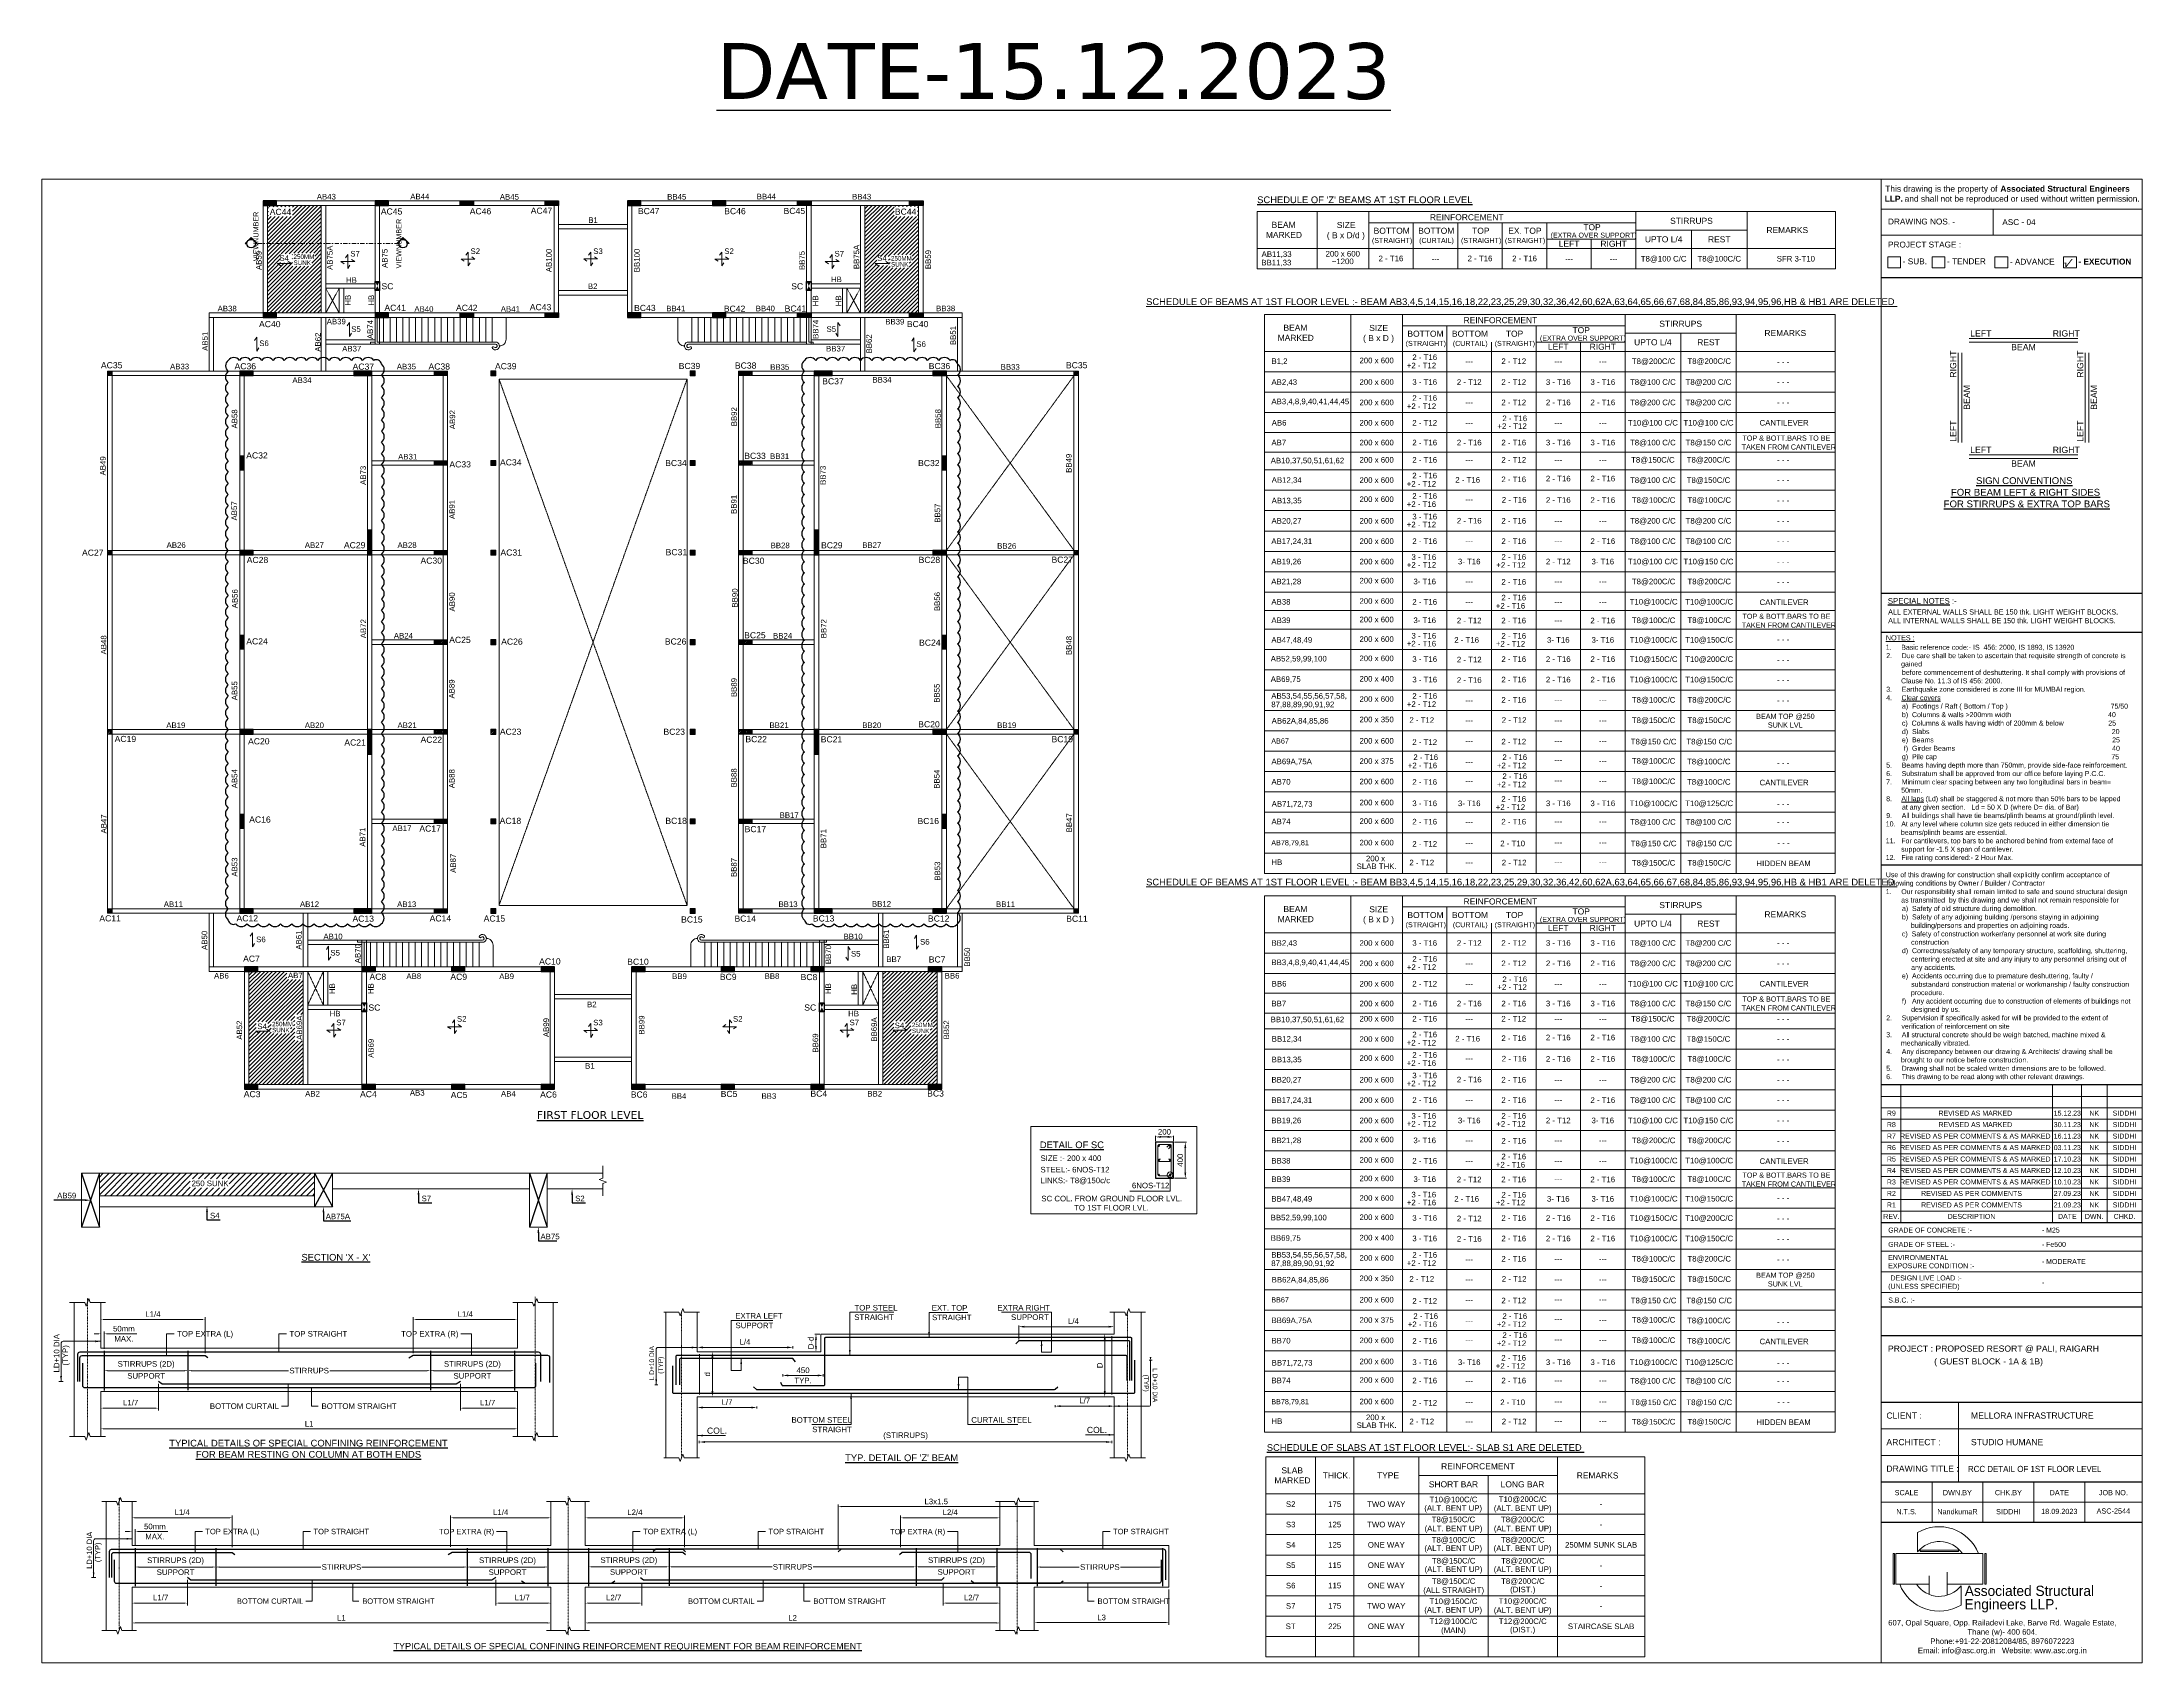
# Model space of a CAD drawing. Header units: metres. Extents: x 212016 to 305808, y -1779784 to -1707414.
import ezdxf
from ezdxf.enums import TextEntityAlignment as Align

# ---------------------------------------------------------------- set-up
doc = ezdxf.new("R2010")
doc.units = ezdxf.units.M
doc.header["$LTSCALE"] = 15
doc.header["$MEASUREMENT"] = 0
doc.header["$PDMODE"] = 35
doc.header["$PDSIZE"] = -10
doc.linetypes.add('DASHDOT', pattern=[25.4, 12.7, -6.35, 0, -6.35])
doc.linetypes.add('HIDDEN', pattern=[0.375, 0.25, -0.125])
for name, color, linetype, lineweight in [('BEAM HIDDEN_ASC', 32, 'HIDDEN', 18), ('BEAM NO_ASC', 7, 'Continuous', 20), ('BEAM SECTION_ASC', 10, 'Continuous', 9), ('BEAM_ASC', 1, 'Continuous', 20), ('CENTERLINE_ASC', 250, 'DASHDOT', 0), ('COLUMN FLOATING_ASC', 6, 'Continuous', 30), ('COLUMN HATCH_ASC', 155, 'Continuous', 0), ('COLUMN NO._ASC', 7, 'Continuous', 25), ('COLUMN SECTION_ASC', 132, 'Continuous', 9), ('COLUMN STOP_ASC', 122, 'Continuous', 20), ('COLUMN_ASC', 4, 'Continuous', 30), ('DIMENSION_ASC', 251, 'Continuous', 9), ('DUCT_ASC', 253, 'HIDDEN', 13), ('FOOTING_ASC', 10, 'Continuous', 15), ('HATCH_ASC', 253, 'Continuous', 5), ('LEADER_ASC', 152, 'Continuous', 15), ('LINKS_ASC', 22, 'Continuous', 20), ('NEW COLUMN NO._ ASC', 7, 'Continuous', 25), ('REVISION_ASC', 6, 'Continuous', 20), ('SCHEDULE LINE_ASC', 252, 'Continuous', 0), ('SCHEDULED BORDER_ASC', 4, 'Continuous', 18), ('SECTION_ASC', 150, 'DASHDOT', 20), ('SLAB MARK_ASC', 7, 'Continuous', 20), ('SLAB NO._ASC', 3, 'Continuous', 20), ('STAIR_ASC', 150, 'Continuous', 13), ('STEEL MAIN_ASC', 4, 'Continuous', 30), ('STIRRUPS_ASC', 22, 'Continuous', 5), ('TEXT HEADER_ASC', 7, 'Continuous', 25), ('TEXT NAMEPLATE_ASC', 7, 'Continuous', 20), ('TEXT SCHEDULE HEADER_ASC', 1, 'Continuous', 30), ('TEXT SCHEDULE_ASC', 7, 'Continuous', 5), ('TEXT_ASC', 7, 'Continuous', 25), ('VIEWPORT_ASC', 6, 'Continuous', 15)]:
    doc.layers.add(name, color=color, linetype=linetype, lineweight=lineweight)
doc.layers.add('BORDER_ASC', color=4, linetype='Continuous')
doc.layers.add('Link And Stirrups', color=4, linetype='Continuous')
doc.styles.add('3 MM', font='verdana.ttf', dxfattribs={"height": 3})
doc.styles.add('ASC', font='swiss.ttf')
doc.styles.add('ASC LOGO', font='CALIST.TTF', dxfattribs={"height": 300})
doc.styles.add('ASC_DIMENSION', font='swiss.ttf', dxfattribs={"height": 250})
doc.styles.add('BOLD ASC', font='swissb.ttf', dxfattribs={"height": 300})
doc.styles.add('MtXpl_Swis721_BT', font='swissb.ttf')
doc.styles.add('MtXpl_Symbol', font='')
doc.styles.add('STANDERD ASC', font='swiss.ttf', dxfattribs={"height": 250})
doc.styles.get('MtXpl_Symbol').set_extended_font_data('Symbol', bold=True)
doc.dimstyles.new('ASC_100mm', dxfattribs={"dimtxt": 250, "dimasz": 250, "dimexe": 50, "dimexo": 50, "dimgap": 100, "dimtad": 1, "dimdec": 0, "dimzin": 0, "dimdsep": 46, "dimtxsty": 'ASC_DIMENSION', "dimcen": 0, "dimclrd": 256, "dimclre": 256, "dimclrt": 7, "dimadec": 0, "dimazin": 0, "dimtfac": 1, "dimtdec": 0, "dimtofl": 0, "dimtmove": 0, "dimatfit": 2, "dimfxl": 1, "dimtolj": 1, "dimtzin": 0, "dimlwd": -1, "dimlwe": -1, "dimarcsym": 1})
doc.dimstyles.new('ASC_MM', dxfattribs={"dimtxt": 210, "dimasz": 150, "dimexe": 50, "dimexo": 50, "dimgap": 100, "dimtad": 1, "dimdec": 0, "dimzin": 0, "dimdsep": 46, "dimtxsty": 'ASC_DIMENSION', "dimcen": 0, "dimclrd": 256, "dimclre": 256, "dimclrt": 7, "dimadec": 0, "dimazin": 0, "dimtfac": 1, "dimtdec": 0, "dimtofl": 0, "dimtmove": 0, "dimatfit": 2, "dimfxl": 1, "dimtolj": 1, "dimtzin": 0, "dimlwd": -1, "dimlwe": -1, "dimarcsym": 1})

# ---------------------------------------------------------------- blocks, each defined once
blk = doc.blocks.new('Engineers LLP. LOGO')
at = {"layer": 'TEXT NAMEPLATE_ASC'}
blk.add_line((-293182, -175221), (-293182, -176151), dxfattribs=at)
for points in [[(-294384, -174399), (-294384, -173613)], [(-293911, -175707), (-295263, -175707), (-295263, -174457), (-291732, -174457), (-291732, -175707), (-293182, -175707)], [(-293911, -175362), (-293911, -176122)], [(-292618, -175767), (-292618, -176549)]]:
    blk.add_lwpolyline(points, dxfattribs=at)
for points in [[(-295325, -174457), (-295380, -174457), (-295380, -175707), (-295325, -175707)], [(-292718, -174383), (-292718, -174328), (-294275, -174328), (-294275, -174383)], [(-291655, -174457), (-291600, -174457), (-291600, -175707), (-291655, -175707)]]:
    blk.add_lwpolyline(points, close=True, dxfattribs=at)
for centre, radius, start, end in [((-293511, -175087), 1713, 21.57757, 120.6319), ((-293498, -175114), 1139, 35.27044, 141.08012), ((-293511, -175087), 1713, 201.23581, 301.39986), ((-293504, -175074), 1124, 214.28945, 321.93858)]:
    blk.add_arc(centre, radius, start, end, dxfattribs=at)
at = {"layer": 'TEXT NAMEPLATE_ASC', "style": 'ASC LOGO'}
for s, p in [('Associated Structural', (-292470, -176181)), ('Engineers LLP.', (-292479, -176723))]:
    blk.add_text(s, height=415, dxfattribs=at).set_placement(p)
blk = doc.blocks.new('*D64')
at = {"layer": 'Defpoints', "color": 0, "lineweight": -3, "transparency": 16777216}
for p in [(214648, -1764449), (214648, -1764916), (219298, -1766058)]:
    blk.add_point(p, dxfattribs=at)
at = {"layer": 'DIMENSION_ASC', "transparency": 16777216}
for p, q in [((214648, -1764816), (214648, -1764349)), ((219148, -1764449), (214798, -1764449)), ((219298, -1765958), (219298, -1764349))]:
    blk.add_line(p, q, dxfattribs=at)
at = {"layer": 'DIMENSION_ASC', "lineweight": -3, "transparency": 16777216}
for points in [[(214798, -1764424), (214798, -1764474), (214648, -1764449)], [(219148, -1764424), (219148, -1764474), (219298, -1764449)]]:
    blk.add_solid(points, dxfattribs=at)
at = {"layer": 'DIMENSION_ASC', "color": 7, "transparency": 16777216, "insert": (216973, -1764205), "char_height": 250, "attachment_point": 5, "style": 'ASC_DIMENSION'}
blk.add_mtext('\\A1;L1/4', dxfattribs=at)
blk = doc.blocks.new('*D65')
at = {"layer": 'Defpoints', "color": 0, "lineweight": -3, "transparency": 16777216}
for p in [(214648, -1769200), (214648, -1769328), (233248, -1769187)]:
    blk.add_point(p, dxfattribs=at)
at = {"layer": 'DIMENSION_ASC', "transparency": 16777216}
for p, q in [((214648, -1769300), (214648, -1769428)), ((233098, -1769328), (214798, -1769328)), ((233248, -1769287), (233248, -1769428))]:
    blk.add_line(p, q, dxfattribs=at)
at = {"layer": 'DIMENSION_ASC', "lineweight": -3, "transparency": 16777216}
for points in [[(214798, -1769303), (214798, -1769353), (214648, -1769328)], [(233098, -1769303), (233098, -1769353), (233248, -1769328)]]:
    blk.add_solid(points, dxfattribs=at)
at = {"layer": 'DIMENSION_ASC', "color": 7, "transparency": 16777216, "insert": (223948, -1769103), "char_height": 250, "attachment_point": 5, "style": 'ASC_DIMENSION'}
blk.add_mtext('\\A1;L1', dxfattribs=at)
blk = doc.blocks.new('*D66')
at = {"layer": 'Defpoints', "color": 0, "lineweight": -3, "transparency": 16777216}
for p in [(233248, -1764449), (233248, -1764914), (228600, -1766058)]:
    blk.add_point(p, dxfattribs=at)
at = {"layer": 'DIMENSION_ASC', "transparency": 16777216}
for p, q in [((228600, -1765958), (228600, -1764349)), ((228750, -1764449), (233098, -1764449)), ((233248, -1764814), (233248, -1764349))]:
    blk.add_line(p, q, dxfattribs=at)
at = {"layer": 'DIMENSION_ASC', "lineweight": -3, "transparency": 16777216}
for points in [[(228750, -1764424), (228750, -1764474), (228600, -1764449)], [(233098, -1764424), (233098, -1764474), (233248, -1764449)]]:
    blk.add_solid(points, dxfattribs=at)
at = {"layer": 'DIMENSION_ASC', "color": 7, "transparency": 16777216, "insert": (230923, -1764205), "char_height": 250, "attachment_point": 5, "style": 'ASC_DIMENSION'}
blk.add_mtext('\\A1;L1/4', dxfattribs=at)
blk = doc.blocks.new('*D67')
at = {"layer": 'Defpoints', "color": 0, "lineweight": -3, "transparency": 16777216}
for p in [(217213, -1767223), (214648, -1768406), (214648, -1768950)]:
    blk.add_point(p, dxfattribs=at)
at = {"layer": 'DIMENSION_ASC', "transparency": 16777216}
for p, q in [((217213, -1767323), (217213, -1768506)), ((214648, -1768850), (214648, -1768306)), ((217063, -1768406), (214798, -1768406))]:
    blk.add_line(p, q, dxfattribs=at)
at = {"layer": 'DIMENSION_ASC', "lineweight": -3, "transparency": 16777216}
for points in [[(214798, -1768381), (214798, -1768431), (214648, -1768406)], [(217063, -1768381), (217063, -1768431), (217213, -1768406)]]:
    blk.add_solid(points, dxfattribs=at)
at = {"layer": 'DIMENSION_ASC', "color": 7, "transparency": 16777216, "insert": (215976, -1768162), "char_height": 250, "attachment_point": 5, "style": 'ASC_DIMENSION'}
blk.add_mtext('\\A1;L1/7', dxfattribs=at)
blk = doc.blocks.new('*D68')
at = {"layer": 'Defpoints', "color": 0, "lineweight": -3, "transparency": 16777216}
for p in [(230701, -1767223), (233248, -1768406), (233248, -1768950)]:
    blk.add_point(p, dxfattribs=at)
at = {"layer": 'DIMENSION_ASC', "transparency": 16777216}
for p, q in [((230701, -1767323), (230701, -1768506)), ((230851, -1768406), (233098, -1768406)), ((233248, -1768850), (233248, -1768306))]:
    blk.add_line(p, q, dxfattribs=at)
at = {"layer": 'DIMENSION_ASC', "lineweight": -3, "transparency": 16777216}
for points in [[(230851, -1768381), (230851, -1768431), (230701, -1768406)], [(233098, -1768381), (233098, -1768431), (233248, -1768406)]]:
    blk.add_solid(points, dxfattribs=at)
at = {"layer": 'DIMENSION_ASC', "color": 7, "transparency": 16777216, "insert": (231919, -1768162), "char_height": 250, "attachment_point": 5, "style": 'ASC_DIMENSION'}
blk.add_mtext('\\A1;L1/7', dxfattribs=at)
blk = doc.blocks.new('*D69')
at = {"layer": 'Defpoints', "color": 0, "lineweight": -3, "transparency": 16777216}
for p in [(214799, -1765089), (214648, -1765729), (214799, -1765851)]:
    blk.add_point(p, dxfattribs=at)
at = {"layer": 'DIMENSION_ASC', "transparency": 16777216}
for p, q in [((214498, -1765089), (214348, -1765089)), ((214648, -1765629), (214648, -1764989)), ((214799, -1765751), (214799, -1764989)), ((214949, -1765089), (216245, -1765089))]:
    blk.add_line(p, q, dxfattribs=at)
at = {"layer": 'DIMENSION_ASC', "lineweight": -3, "transparency": 16777216}
for points in [[(214498, -1765064), (214498, -1765114), (214648, -1765089)], [(214949, -1765064), (214949, -1765114), (214799, -1765089)]]:
    blk.add_solid(points, dxfattribs=at)
at = {"layer": 'DIMENSION_ASC', "color": 7, "transparency": 16777216, "char_height": 250, "attachment_point": 5, "style": 'ASC_DIMENSION'}
for s, insert in [('\\A1;50mm', (215672, -1764860)), ('\\A1;MAX.', (215672, -1765314))]:
    blk.add_mtext(s, dxfattribs=dict(at, insert=insert))
blk = doc.blocks.new('*D70')
at = {"layer": 'Defpoints', "color": 0, "lineweight": -3, "transparency": 16777216}
for p in [(214799, -1766733), (218535, -1766733), (218535, -1766733)]:
    blk.add_point(p, dxfattribs=at)
at = {"layer": 'DIMENSION_ASC', "transparency": 16777216}
blk.add_line((214949, -1766733), (218385, -1766733), dxfattribs=at)
at = {"layer": 'DIMENSION_ASC', "lineweight": -3, "transparency": 16777216}
for points in [[(214949, -1766708), (214949, -1766758), (214799, -1766733)], [(218385, -1766708), (218385, -1766758), (218535, -1766733)]]:
    blk.add_solid(points, dxfattribs=at)
at = {"layer": 'DIMENSION_ASC', "color": 7, "transparency": 16777216, "char_height": 250, "attachment_point": 5, "style": 'ASC_DIMENSION'}
for s, insert in [('\\A1;STIRRUPS (2D)', (216667, -1766469)), ('\\A1;SUPPORT', (216667, -1766965))]:
    blk.add_mtext(s, dxfattribs=dict(at, insert=insert))
blk = doc.blocks.new('*D71')
at = {"layer": 'Defpoints', "color": 0, "lineweight": -3, "transparency": 16777216}
for p in [(218535, -1766733), (229361, -1766725), (229361, -1766733)]:
    blk.add_point(p, dxfattribs=at)
at = {"layer": 'DIMENSION_ASC', "transparency": 16777216}
for p, q in [((218685, -1766733), (223031, -1766733)), ((229211, -1766733), (224864, -1766733)), ((229361, -1766725), (229361, -1766733))]:
    blk.add_line(p, q, dxfattribs=at)
at = {"layer": 'DIMENSION_ASC', "lineweight": -3, "transparency": 16777216}
for points in [[(218685, -1766708), (218685, -1766758), (218535, -1766733)], [(229211, -1766708), (229211, -1766758), (229361, -1766733)]]:
    blk.add_solid(points, dxfattribs=at)
at = {"layer": 'DIMENSION_ASC', "color": 7, "transparency": 16777216, "insert": (223948, -1766733), "char_height": 250, "attachment_point": 5, "style": 'ASC_DIMENSION'}
blk.add_mtext('\\A1;STIRRUPS', dxfattribs=at)
blk = doc.blocks.new('*D72')
at = {"layer": 'Defpoints', "color": 0, "lineweight": -3, "transparency": 16777216}
for p in [(229361, -1766725), (233114, -1766733), (233114, -1766734)]:
    blk.add_point(p, dxfattribs=at)
at = {"layer": 'DIMENSION_ASC', "transparency": 16777216}
for p, q in [((229361, -1766725), (229361, -1766733)), ((229511, -1766733), (232964, -1766733)), ((233114, -1766734), (233114, -1766733))]:
    blk.add_line(p, q, dxfattribs=at)
at = {"layer": 'DIMENSION_ASC', "lineweight": -3, "transparency": 16777216}
for points in [[(229511, -1766708), (229511, -1766758), (229361, -1766733)], [(232964, -1766708), (232964, -1766758), (233114, -1766733)]]:
    blk.add_solid(points, dxfattribs=at)
at = {"layer": 'DIMENSION_ASC', "color": 7, "transparency": 16777216, "char_height": 250, "attachment_point": 5, "style": 'ASC_DIMENSION'}
for s, insert in [('\\A1;STIRRUPS (2D)', (231238, -1766469)), ('\\A1;SUPPORT', (231238, -1766965))]:
    blk.add_mtext(s, dxfattribs=dict(at, insert=insert))
blk = doc.blocks.new('*D78')
at = {"layer": 'Defpoints', "color": 0, "lineweight": -3, "transparency": 16777216}
for p in [(216037, -1773301), (216037, -1773750), (220513, -1774706)]:
    blk.add_point(p, dxfattribs=at)
at = {"layer": 'DIMENSION_ASC', "transparency": 16777216}
for p, q in [((216037, -1773650), (216037, -1773201)), ((220363, -1773301), (216187, -1773301)), ((220513, -1774606), (220513, -1773201))]:
    blk.add_line(p, q, dxfattribs=at)
at = {"layer": 'DIMENSION_ASC', "lineweight": -3, "transparency": 16777216}
for points in [[(216187, -1773276), (216187, -1773326), (216037, -1773301)], [(220363, -1773276), (220363, -1773326), (220513, -1773301)]]:
    blk.add_solid(points, dxfattribs=at)
at = {"layer": 'DIMENSION_ASC', "color": 7, "transparency": 16777216, "insert": (218275, -1773057), "char_height": 250, "attachment_point": 5, "style": 'ASC_DIMENSION'}
blk.add_mtext('\\A1;L1/4', dxfattribs=at)
blk = doc.blocks.new('*D79')
at = {"layer": 'Defpoints', "color": 0, "lineweight": -3, "transparency": 16777216}
for p in [(216037, -1777874), (216037, -1777997), (234742, -1777861)]:
    blk.add_point(p, dxfattribs=at)
at = {"layer": 'DIMENSION_ASC', "transparency": 16777216}
for p, q in [((216037, -1777974), (216037, -1778097)), ((234592, -1777997), (216187, -1777997)), ((234742, -1777961), (234742, -1778097))]:
    blk.add_line(p, q, dxfattribs=at)
at = {"layer": 'DIMENSION_ASC', "lineweight": -3, "transparency": 16777216}
for points in [[(216187, -1777972), (216187, -1778022), (216037, -1777997)], [(234592, -1777972), (234592, -1778022), (234742, -1777997)]]:
    blk.add_solid(points, dxfattribs=at)
at = {"layer": 'DIMENSION_ASC', "color": 7, "transparency": 16777216, "insert": (225390, -1777772), "char_height": 250, "attachment_point": 5, "style": 'ASC_DIMENSION'}
blk.add_mtext('\\A1;L1', dxfattribs=at)
blk = doc.blocks.new('*D80')
at = {"layer": 'Defpoints', "color": 0, "lineweight": -3, "transparency": 16777216}
for p in [(236282, -1777861), (254794, -1777861), (254794, -1777997)]:
    blk.add_point(p, dxfattribs=at)
at = {"layer": 'DIMENSION_ASC', "transparency": 16777216}
for p, q in [((236282, -1777961), (236282, -1778097)), ((236432, -1777997), (254644, -1777997)), ((254794, -1777961), (254794, -1778097))]:
    blk.add_line(p, q, dxfattribs=at)
at = {"layer": 'DIMENSION_ASC', "lineweight": -3, "transparency": 16777216}
for points in [[(236432, -1777972), (236432, -1778022), (236282, -1777997)], [(254644, -1777972), (254644, -1778022), (254794, -1777997)]]:
    blk.add_solid(points, dxfattribs=at)
at = {"layer": 'DIMENSION_ASC', "color": 7, "transparency": 16777216, "insert": (245538, -1777772), "char_height": 250, "attachment_point": 5, "style": 'ASC_DIMENSION'}
blk.add_mtext('\\A1;L2', dxfattribs=at)
blk = doc.blocks.new('*D81')
at = {"layer": 'Defpoints', "color": 0, "lineweight": -3, "transparency": 16777216}
for p in [(234742, -1773301), (234742, -1773748), (230266, -1774705)]:
    blk.add_point(p, dxfattribs=at)
at = {"layer": 'DIMENSION_ASC', "transparency": 16777216}
for p, q in [((230266, -1774605), (230266, -1773201)), ((230416, -1773301), (234592, -1773301)), ((234742, -1773648), (234742, -1773201))]:
    blk.add_line(p, q, dxfattribs=at)
at = {"layer": 'DIMENSION_ASC', "lineweight": -3, "transparency": 16777216}
for points in [[(230416, -1773276), (230416, -1773326), (230266, -1773301)], [(234592, -1773276), (234592, -1773326), (234742, -1773301)]]:
    blk.add_solid(points, dxfattribs=at)
at = {"layer": 'DIMENSION_ASC', "color": 7, "transparency": 16777216, "insert": (232504, -1773057), "char_height": 250, "attachment_point": 5, "style": 'ASC_DIMENSION'}
blk.add_mtext('\\A1;L1/4', dxfattribs=at)
blk = doc.blocks.new('*D82')
at = {"layer": 'Defpoints', "color": 0, "lineweight": -3, "transparency": 16777216}
for p in [(236282, -1773303), (236282, -1773750), (240710, -1774706)]:
    blk.add_point(p, dxfattribs=at)
at = {"layer": 'DIMENSION_ASC', "transparency": 16777216}
for p, q in [((236282, -1773650), (236282, -1773203)), ((240560, -1773303), (236432, -1773303)), ((240710, -1774606), (240710, -1773203))]:
    blk.add_line(p, q, dxfattribs=at)
at = {"layer": 'DIMENSION_ASC', "lineweight": -3, "transparency": 16777216}
for points in [[(236432, -1773278), (236432, -1773328), (236282, -1773303)], [(240560, -1773278), (240560, -1773328), (240710, -1773303)]]:
    blk.add_solid(points, dxfattribs=at)
at = {"layer": 'DIMENSION_ASC', "color": 7, "transparency": 16777216, "insert": (238496, -1773058), "char_height": 250, "attachment_point": 5, "style": 'ASC_DIMENSION'}
blk.add_mtext('\\A1;L2/4', dxfattribs=at)
blk = doc.blocks.new('*D83')
at = {"layer": 'Defpoints', "color": 0, "lineweight": -3, "transparency": 16777216}
for p in [(218507, -1775971), (216037, -1777110), (216037, -1777634)]:
    blk.add_point(p, dxfattribs=at)
at = {"layer": 'DIMENSION_ASC', "transparency": 16777216}
for p, q in [((218507, -1776071), (218507, -1777210)), ((216037, -1777534), (216037, -1777010)), ((218357, -1777110), (216187, -1777110))]:
    blk.add_line(p, q, dxfattribs=at)
at = {"layer": 'DIMENSION_ASC', "lineweight": -3, "transparency": 16777216}
for points in [[(216187, -1777085), (216187, -1777135), (216037, -1777110)], [(218357, -1777085), (218357, -1777135), (218507, -1777110)]]:
    blk.add_solid(points, dxfattribs=at)
at = {"layer": 'DIMENSION_ASC', "color": 7, "transparency": 16777216, "insert": (217316, -1776866), "char_height": 250, "attachment_point": 5, "style": 'ASC_DIMENSION'}
blk.add_mtext('\\A1;L1/7', dxfattribs=at)
blk = doc.blocks.new('*D73')
at = {"layer": 'Defpoints', "color": 0, "lineweight": -3, "transparency": 16777216}
for p in [(232290, -1775971), (234742, -1777110), (234742, -1777634)]:
    blk.add_point(p, dxfattribs=at)
at = {"layer": 'DIMENSION_ASC', "transparency": 16777216}
for p, q in [((232290, -1776071), (232290, -1777210)), ((232440, -1777110), (234592, -1777110)), ((234742, -1777534), (234742, -1777010))]:
    blk.add_line(p, q, dxfattribs=at)
at = {"layer": 'DIMENSION_ASC', "lineweight": -3, "transparency": 16777216}
for points in [[(232440, -1777085), (232440, -1777135), (232290, -1777110)], [(234592, -1777085), (234592, -1777135), (234742, -1777110)]]:
    blk.add_solid(points, dxfattribs=at)
at = {"layer": 'DIMENSION_ASC', "color": 7, "transparency": 16777216, "insert": (233463, -1776866), "char_height": 250, "attachment_point": 5, "style": 'ASC_DIMENSION'}
blk.add_mtext('\\A1;L1/7', dxfattribs=at)
blk = doc.blocks.new('*D74')
at = {"layer": 'Defpoints', "color": 0, "lineweight": -3, "transparency": 16777216}
for p in [(238813, -1776130), (236282, -1777110), (236282, -1777634)]:
    blk.add_point(p, dxfattribs=at)
at = {"layer": 'DIMENSION_ASC', "transparency": 16777216}
for p, q in [((238813, -1776230), (238813, -1777210)), ((236282, -1777534), (236282, -1777010)), ((238663, -1777110), (236432, -1777110))]:
    blk.add_line(p, q, dxfattribs=at)
at = {"layer": 'DIMENSION_ASC', "lineweight": -3, "transparency": 16777216}
for points in [[(236432, -1777085), (236432, -1777135), (236282, -1777110)], [(238663, -1777085), (238663, -1777135), (238813, -1777110)]]:
    blk.add_solid(points, dxfattribs=at)
at = {"layer": 'DIMENSION_ASC', "color": 7, "transparency": 16777216, "insert": (237548, -1776866), "char_height": 250, "attachment_point": 5, "style": 'ASC_DIMENSION'}
blk.add_mtext('\\A1;L2/7', dxfattribs=at)
blk = doc.blocks.new('*D75')
at = {"layer": 'Defpoints', "color": 0, "lineweight": -3, "transparency": 16777216}
for p in [(252264, -1776130), (254794, -1777110), (254794, -1777634)]:
    blk.add_point(p, dxfattribs=at)
at = {"layer": 'DIMENSION_ASC', "transparency": 16777216}
for p, q in [((252264, -1776230), (252264, -1777210)), ((252414, -1777110), (254644, -1777110)), ((254794, -1777534), (254794, -1777010))]:
    blk.add_line(p, q, dxfattribs=at)
at = {"layer": 'DIMENSION_ASC', "lineweight": -3, "transparency": 16777216}
for points in [[(252414, -1777085), (252414, -1777135), (252264, -1777110)], [(254644, -1777085), (254644, -1777135), (254794, -1777110)]]:
    blk.add_solid(points, dxfattribs=at)
at = {"layer": 'DIMENSION_ASC', "color": 7, "transparency": 16777216, "insert": (253529, -1776866), "char_height": 250, "attachment_point": 5, "style": 'ASC_DIMENSION'}
blk.add_mtext('\\A1;L2/7', dxfattribs=at)
blk = doc.blocks.new('*D76')
at = {"layer": 'Defpoints', "color": 0, "lineweight": -3, "transparency": 16777216}
for p in [(262345, -1776400), (256334, -1777351), (256334, -1777981)]:
    blk.add_point(p, dxfattribs=at)
at = {"layer": 'DIMENSION_ASC', "transparency": 16777216}
for p, q in [((262345, -1776500), (262345, -1778081)), ((256334, -1777451), (256334, -1778081)), ((262195, -1777981), (256484, -1777981))]:
    blk.add_line(p, q, dxfattribs=at)
at = {"layer": 'DIMENSION_ASC', "lineweight": -3, "transparency": 16777216}
for points in [[(256484, -1777956), (256484, -1778006), (256334, -1777981)], [(262195, -1777956), (262195, -1778006), (262345, -1777981)]]:
    blk.add_solid(points, dxfattribs=at)
at = {"layer": 'DIMENSION_ASC', "color": 7, "transparency": 16777216, "insert": (259339, -1777752), "char_height": 250, "attachment_point": 5, "style": 'ASC_DIMENSION'}
blk.add_mtext('\\A1;L3', dxfattribs=at)
blk = doc.blocks.new('*D77')
at = {"layer": 'Defpoints', "color": 0, "lineweight": -3, "transparency": 16777216}
for p in [(254794, -1773303), (254794, -1773750), (250366, -1774706)]:
    blk.add_point(p, dxfattribs=at)
at = {"layer": 'DIMENSION_ASC', "transparency": 16777216}
for p, q in [((250366, -1774606), (250366, -1773203)), ((250516, -1773303), (254644, -1773303)), ((254794, -1773650), (254794, -1773203))]:
    blk.add_line(p, q, dxfattribs=at)
at = {"layer": 'DIMENSION_ASC', "lineweight": -3, "transparency": 16777216}
for points in [[(250516, -1773278), (250516, -1773328), (250366, -1773303)], [(254644, -1773278), (254644, -1773328), (254794, -1773303)]]:
    blk.add_solid(points, dxfattribs=at)
at = {"layer": 'DIMENSION_ASC', "color": 7, "transparency": 16777216, "insert": (252580, -1773058), "char_height": 250, "attachment_point": 5, "style": 'ASC_DIMENSION'}
blk.add_mtext('\\A1;L2/4', dxfattribs=at)
blk = doc.blocks.new('*D87')
at = {"layer": 'Defpoints', "color": 0, "lineweight": -3, "transparency": 16777216}
for p in [(247574, -1772802), (256334, -1774532), (247574, -1774818)]:
    blk.add_point(p, dxfattribs=at)
at = {"layer": 'DIMENSION_ASC', "transparency": 16777216}
for p, q in [((247574, -1774718), (247574, -1772702)), ((256184, -1772802), (247724, -1772802)), ((256334, -1774432), (256334, -1772702))]:
    blk.add_line(p, q, dxfattribs=at)
at = {"layer": 'DIMENSION_ASC', "lineweight": -3, "transparency": 16777216}
for points in [[(247724, -1772777), (247724, -1772827), (247574, -1772802)], [(256184, -1772777), (256184, -1772827), (256334, -1772802)]]:
    blk.add_solid(points, dxfattribs=at)
at = {"layer": 'DIMENSION_ASC', "color": 7, "transparency": 16777216, "insert": (251954, -1772574), "char_height": 250, "attachment_point": 5, "style": 'ASC_DIMENSION'}
blk.add_mtext('\\A1;L3x1.5', dxfattribs=at)
blk = doc.blocks.new('*D88')
at = {"layer": 'Defpoints', "color": 0, "lineweight": -3, "transparency": 16777216}
for p in [(216037, -1774532), (216183, -1773916), (216183, -1774650)]:
    blk.add_point(p, dxfattribs=at)
at = {"layer": 'DIMENSION_ASC', "transparency": 16777216}
for p, q in [((215887, -1773916), (215737, -1773916)), ((216037, -1774432), (216037, -1773816)), ((216183, -1774550), (216183, -1773816)), ((216333, -1773916), (217629, -1773916))]:
    blk.add_line(p, q, dxfattribs=at)
at = {"layer": 'DIMENSION_ASC', "lineweight": -3, "transparency": 16777216}
for points in [[(215887, -1773891), (215887, -1773941), (216037, -1773916)], [(216333, -1773891), (216333, -1773941), (216183, -1773916)]]:
    blk.add_solid(points, dxfattribs=at)
at = {"layer": 'DIMENSION_ASC', "color": 7, "transparency": 16777216, "char_height": 250, "attachment_point": 5, "style": 'ASC_DIMENSION'}
for s, insert in [('\\A1;50mm', (217056, -1773688)), ('\\A1;MAX.', (217056, -1774141))]:
    blk.add_mtext(s, dxfattribs=dict(at, insert=insert))
blk = doc.blocks.new('*D89')
at = {"layer": 'Defpoints', "color": 0, "lineweight": -3, "transparency": 16777216}
for p in [(216183, -1775499), (219779, -1775499), (219779, -1775499)]:
    blk.add_point(p, dxfattribs=at)
at = {"layer": 'DIMENSION_ASC', "transparency": 16777216}
blk.add_line((216333, -1775499), (219629, -1775499), dxfattribs=at)
at = {"layer": 'DIMENSION_ASC', "lineweight": -3, "transparency": 16777216}
for points in [[(216333, -1775474), (216333, -1775524), (216183, -1775499)], [(219629, -1775474), (219629, -1775524), (219779, -1775499)]]:
    blk.add_solid(points, dxfattribs=at)
at = {"layer": 'DIMENSION_ASC', "color": 7, "transparency": 16777216, "char_height": 250, "attachment_point": 5, "style": 'ASC_DIMENSION'}
for s, insert in [('\\A1;STIRRUPS (2D)', (217981, -1775235)), ('\\A1;SUPPORT', (217981, -1775731))]:
    blk.add_mtext(s, dxfattribs=dict(at, insert=insert))
blk = doc.blocks.new('*D90')
at = {"layer": 'Defpoints', "color": 0, "lineweight": -3, "transparency": 16777216}
for p in [(219779, -1775499), (231001, -1775491), (231001, -1775499)]:
    blk.add_point(p, dxfattribs=at)
at = {"layer": 'DIMENSION_ASC', "transparency": 16777216}
for p, q in [((219929, -1775499), (224473, -1775499)), ((230851, -1775499), (226306, -1775499)), ((231001, -1775491), (231001, -1775499))]:
    blk.add_line(p, q, dxfattribs=at)
at = {"layer": 'DIMENSION_ASC', "lineweight": -3, "transparency": 16777216}
for points in [[(219929, -1775474), (219929, -1775524), (219779, -1775499)], [(230851, -1775474), (230851, -1775524), (231001, -1775499)]]:
    blk.add_solid(points, dxfattribs=at)
at = {"layer": 'DIMENSION_ASC', "color": 7, "transparency": 16777216, "insert": (225390, -1775499), "char_height": 250, "attachment_point": 5, "style": 'ASC_DIMENSION'}
blk.add_mtext('\\A1;STIRRUPS', dxfattribs=at)
blk = doc.blocks.new('*D91')
at = {"layer": 'Defpoints', "color": 0, "lineweight": -3, "transparency": 16777216}
for p in [(231001, -1775491), (234613, -1775499), (234613, -1775500)]:
    blk.add_point(p, dxfattribs=at)
at = {"layer": 'DIMENSION_ASC', "transparency": 16777216}
for p, q in [((231001, -1775491), (231001, -1775499)), ((231151, -1775499), (234463, -1775499)), ((234613, -1775500), (234613, -1775499))]:
    blk.add_line(p, q, dxfattribs=at)
at = {"layer": 'DIMENSION_ASC', "lineweight": -3, "transparency": 16777216}
for points in [[(231151, -1775474), (231151, -1775524), (231001, -1775499)], [(234463, -1775474), (234463, -1775524), (234613, -1775499)]]:
    blk.add_solid(points, dxfattribs=at)
at = {"layer": 'DIMENSION_ASC', "color": 7, "transparency": 16777216, "char_height": 250, "attachment_point": 5, "style": 'ASC_DIMENSION'}
for s, insert in [('\\A1;STIRRUPS (2D)', (232807, -1775235)), ('\\A1;SUPPORT', (232807, -1775731))]:
    blk.add_mtext(s, dxfattribs=dict(at, insert=insert))
blk = doc.blocks.new('*D84')
at = {"layer": 'Defpoints', "color": 0, "lineweight": -3, "transparency": 16777216}
for p in [(236428, -1775491), (240023, -1775491), (240023, -1775491)]:
    blk.add_point(p, dxfattribs=at)
at = {"layer": 'DIMENSION_ASC', "transparency": 16777216}
blk.add_line((236578, -1775491), (239873, -1775491), dxfattribs=at)
at = {"layer": 'DIMENSION_ASC', "lineweight": -3, "transparency": 16777216}
for points in [[(236578, -1775466), (236578, -1775516), (236428, -1775491)], [(239873, -1775466), (239873, -1775516), (240023, -1775491)]]:
    blk.add_solid(points, dxfattribs=at)
at = {"layer": 'DIMENSION_ASC', "color": 7, "transparency": 16777216, "char_height": 250, "attachment_point": 5, "style": 'ASC_DIMENSION'}
for s, insert in [('\\A1;STIRRUPS (2D)', (238226, -1775227)), ('\\A1;SUPPORT', (238226, -1775723))]:
    blk.add_mtext(s, dxfattribs=dict(at, insert=insert))
blk = doc.blocks.new('*D85')
at = {"layer": 'Defpoints', "color": 0, "lineweight": -3, "transparency": 16777216}
for p in [(251053, -1775483), (240023, -1775491), (251053, -1775491)]:
    blk.add_point(p, dxfattribs=at)
at = {"layer": 'DIMENSION_ASC', "transparency": 16777216}
for p, q in [((251053, -1775483), (251053, -1775491)), ((240173, -1775491), (244621, -1775491)), ((250903, -1775491), (246455, -1775491))]:
    blk.add_line(p, q, dxfattribs=at)
at = {"layer": 'DIMENSION_ASC', "lineweight": -3, "transparency": 16777216}
for points in [[(240173, -1775466), (240173, -1775516), (240023, -1775491)], [(250903, -1775466), (250903, -1775516), (251053, -1775491)]]:
    blk.add_solid(points, dxfattribs=at)
at = {"layer": 'DIMENSION_ASC', "color": 7, "transparency": 16777216, "insert": (245538, -1775491), "char_height": 250, "attachment_point": 5, "style": 'ASC_DIMENSION'}
blk.add_mtext('\\A1;STIRRUPS', dxfattribs=at)
blk = doc.blocks.new('*D86')
at = {"layer": 'Defpoints', "color": 0, "lineweight": -3, "transparency": 16777216}
for p in [(251053, -1775483), (254665, -1775491), (254665, -1775492)]:
    blk.add_point(p, dxfattribs=at)
at = {"layer": 'DIMENSION_ASC', "transparency": 16777216}
for p, q in [((251053, -1775483), (251053, -1775491)), ((251203, -1775491), (254515, -1775491)), ((254665, -1775492), (254665, -1775491))]:
    blk.add_line(p, q, dxfattribs=at)
at = {"layer": 'DIMENSION_ASC', "lineweight": -3, "transparency": 16777216}
for points in [[(251203, -1775466), (251203, -1775516), (251053, -1775491)], [(254515, -1775466), (254515, -1775516), (254665, -1775491)]]:
    blk.add_solid(points, dxfattribs=at)
at = {"layer": 'DIMENSION_ASC', "color": 7, "transparency": 16777216, "char_height": 250, "attachment_point": 5, "style": 'ASC_DIMENSION'}
for s, insert in [('\\A1;STIRRUPS (2D)', (252859, -1775227)), ('\\A1;SUPPORT', (252859, -1775723))]:
    blk.add_mtext(s, dxfattribs=dict(at, insert=insert))
blk = doc.blocks.new('*D92')
at = {"layer": 'Defpoints', "color": 0, "lineweight": -3, "transparency": 16777216}
for p in [(256463, -1775500), (262063, -1775500), (262063, -1775500)]:
    blk.add_point(p, dxfattribs=at)
at = {"layer": 'DIMENSION_ASC', "transparency": 16777216}
for p, q in [((256613, -1775500), (258346, -1775500)), ((261913, -1775500), (260179, -1775500))]:
    blk.add_line(p, q, dxfattribs=at)
at = {"layer": 'DIMENSION_ASC', "lineweight": -3, "transparency": 16777216}
for points in [[(256613, -1775475), (256613, -1775525), (256463, -1775500)], [(261913, -1775475), (261913, -1775525), (262063, -1775500)]]:
    blk.add_solid(points, dxfattribs=at)
at = {"layer": 'DIMENSION_ASC', "color": 7, "transparency": 16777216, "insert": (259263, -1775500), "char_height": 250, "attachment_point": 5, "style": 'ASC_DIMENSION'}
blk.add_mtext('\\A1;STIRRUPS', dxfattribs=at)
blk = doc.blocks.new('*D93')
at = {"layer": 'Defpoints', "color": 0, "lineweight": -3, "transparency": 16777216}
for p in [(259901, -1765096), (259481, -1767896), (259901, -1767896)]:
    blk.add_point(p, dxfattribs=at)
at = {"layer": 'DIMENSION_ASC', "transparency": 16777216}
for p, q in [((259531, -1765096), (259431, -1765096)), ((259481, -1765346), (259481, -1767646)), ((259531, -1767896), (259431, -1767896))]:
    blk.add_line(p, q, dxfattribs=at)
at = {"layer": 'DIMENSION_ASC', "lineweight": -3, "transparency": 16777216}
for points in [[(259439, -1765346), (259523, -1765346), (259481, -1765096)], [(259439, -1767646), (259523, -1767646), (259481, -1767896)]]:
    blk.add_solid(points, dxfattribs=at)
at = {"layer": 'DIMENSION_ASC', "color": 7, "transparency": 16777216, "insert": (259256, -1766496), "char_height": 250, "attachment_point": 5, "rotation": 90, "style": 'ASC_DIMENSION'}
blk.add_mtext('\\A1;D', dxfattribs=at)
blk = doc.blocks.new('*D94')
at = {"layer": 'Defpoints', "color": 0, "lineweight": -3, "transparency": 16777216}
for p in [(241373, -1767775), (259801, -1767775), (259801, -1769917)]:
    blk.add_point(p, dxfattribs=at)
at = {"layer": 'DIMENSION_ASC', "transparency": 16777216}
for p, q in [((241373, -1769867), (241373, -1769967)), ((241623, -1769917), (259551, -1769917)), ((259801, -1769867), (259801, -1769967))]:
    blk.add_line(p, q, dxfattribs=at)
at = {"layer": 'DIMENSION_ASC', "lineweight": -3, "transparency": 16777216}
for points in [[(241623, -1769876), (241623, -1769959), (241373, -1769917)], [(259551, -1769876), (259551, -1769959), (259801, -1769917)]]:
    blk.add_solid(points, dxfattribs=at)
at = {"layer": 'DIMENSION_ASC', "color": 7, "transparency": 16777216, "insert": (250587, -1769653), "char_height": 250, "attachment_point": 5, "style": 'ASC_DIMENSION'}
blk.add_mtext('\\A1;(STIRRUPS)', dxfattribs=at)
blk = doc.blocks.new('*D98')
at = {"layer": 'Defpoints', "color": 0, "lineweight": -3, "transparency": 16777216}
for p in [(245102, -1766946), (245102, -1767416), (246911, -1767416)]:
    blk.add_point(p, dxfattribs=at)
at = {"layer": 'DIMENSION_ASC', "transparency": 16777216}
for p, q in [((245102, -1766996), (245102, -1766896)), ((246661, -1766946), (245352, -1766946)), ((246911, -1766996), (246911, -1766896))]:
    blk.add_line(p, q, dxfattribs=at)
at = {"layer": 'DIMENSION_ASC', "lineweight": -3, "transparency": 16777216}
for points in [[(245352, -1766904), (245352, -1766988), (245102, -1766946)], [(246661, -1766904), (246661, -1766988), (246911, -1766946)]]:
    blk.add_solid(points, dxfattribs=at)
at = {"layer": 'DIMENSION_ASC', "color": 7, "transparency": 16777216, "char_height": 250, "attachment_point": 5, "style": 'ASC_DIMENSION'}
for s, insert in [('\\A1;450', (246007, -1766718)), ('\\A1;TYP.', (246007, -1767171))]:
    blk.add_mtext(s, dxfattribs=dict(at, insert=insert))
blk = doc.blocks.new('*D95')
at = {"layer": 'Defpoints', "color": 0, "lineweight": -3, "transparency": 16777216}
for p in [(257269, -1767555), (259901, -1767896), (259901, -1768316)]:
    blk.add_point(p, dxfattribs=at)
at = {"layer": 'DIMENSION_ASC', "transparency": 16777216}
for p, q in [((257269, -1768266), (257269, -1768366)), ((257519, -1768316), (259651, -1768316)), ((259901, -1768266), (259901, -1768366))]:
    blk.add_line(p, q, dxfattribs=at)
at = {"layer": 'DIMENSION_ASC', "lineweight": -3, "transparency": 16777216}
for points in [[(257519, -1768274), (257519, -1768358), (257269, -1768316)], [(259651, -1768274), (259651, -1768358), (259901, -1768316)]]:
    blk.add_solid(points, dxfattribs=at)
at = {"layer": 'DIMENSION_ASC', "color": 7, "transparency": 16777216, "insert": (258585, -1768072), "char_height": 250, "attachment_point": 5, "style": 'ASC_DIMENSION'}
blk.add_mtext('\\A1;L/7', dxfattribs=at)
blk = doc.blocks.new('*D96')
at = {"layer": 'Defpoints', "color": 0, "lineweight": -3, "transparency": 16777216}
for p in [(241281, -1767896), (243941, -1767576), (241281, -1768379)]:
    blk.add_point(p, dxfattribs=at)
at = {"layer": 'DIMENSION_ASC', "transparency": 16777216}
for p, q in [((241281, -1768329), (241281, -1768429)), ((243691, -1768379), (241531, -1768379)), ((243941, -1768329), (243941, -1768429))]:
    blk.add_line(p, q, dxfattribs=at)
at = {"layer": 'DIMENSION_ASC', "lineweight": -3, "transparency": 16777216}
for points in [[(241531, -1768337), (241531, -1768420), (241281, -1768379)], [(243691, -1768337), (243691, -1768420), (243941, -1768379)]]:
    blk.add_solid(points, dxfattribs=at)
at = {"layer": 'DIMENSION_ASC', "color": 7, "transparency": 16777216, "insert": (242611, -1768134), "char_height": 250, "attachment_point": 5, "style": 'ASC_DIMENSION'}
blk.add_mtext('\\A1;L/7', dxfattribs=at)
blk = doc.blocks.new('*D99')
at = {"layer": 'Defpoints', "color": 0, "lineweight": -3, "transparency": 16777216}
for p in [(241281, -1766056), (245544, -1765695), (245544, -1766194)]:
    blk.add_point(p, dxfattribs=at)
at = {"layer": 'DIMENSION_ASC', "transparency": 16777216}
for p, q in [((241281, -1765745), (241281, -1765645)), ((241531, -1765695), (245294, -1765695)), ((245544, -1765745), (245544, -1765645))]:
    blk.add_line(p, q, dxfattribs=at)
at = {"layer": 'DIMENSION_ASC', "lineweight": -3, "transparency": 16777216}
for points in [[(241531, -1765653), (241531, -1765737), (241281, -1765695)], [(245294, -1765653), (245294, -1765737), (245544, -1765695)]]:
    blk.add_solid(points, dxfattribs=at)
at = {"layer": 'DIMENSION_ASC', "color": 7, "transparency": 16777216, "insert": (243413, -1765451), "char_height": 250, "attachment_point": 5, "style": 'ASC_DIMENSION'}
blk.add_mtext('\\A1;L/4', dxfattribs=at)
blk = doc.blocks.new('*D97')
at = {"layer": 'Defpoints', "color": 0, "lineweight": -3, "transparency": 16777216}
for p in [(241281, -1765896), (241281, -1767896), (241959, -1767896)]:
    blk.add_point(p, dxfattribs=at)
at = {"layer": 'DIMENSION_ASC', "transparency": 16777216}
for p, q in [((241909, -1765896), (242009, -1765896)), ((241959, -1766146), (241959, -1767646)), ((241909, -1767896), (242009, -1767896))]:
    blk.add_line(p, q, dxfattribs=at)
at = {"layer": 'DIMENSION_ASC', "lineweight": -3, "transparency": 16777216}
for points in [[(241917, -1766146), (242001, -1766146), (241959, -1765896)], [(241917, -1767646), (242001, -1767646), (241959, -1767896)]]:
    blk.add_solid(points, dxfattribs=at)
at = {"layer": 'DIMENSION_ASC', "color": 7, "transparency": 16777216, "insert": (241731, -1766896), "char_height": 250, "attachment_point": 5, "rotation": 90, "style": 'ASC_DIMENSION'}
blk.add_mtext('\\A1;d', dxfattribs=at)
blk = doc.blocks.new('*D100')
at = {"layer": 'Defpoints', "color": 0, "lineweight": -3, "transparency": 16777216}
for p in [(246584, -1765096), (246801, -1765096), (246801, -1765896)]:
    blk.add_point(p, dxfattribs=at)
at = {"layer": 'DIMENSION_ASC', "transparency": 16777216}
for p, q in [((246751, -1765096), (246534, -1765096)), ((246751, -1765896), (246534, -1765896)), ((246584, -1765646), (246584, -1765346))]:
    blk.add_line(p, q, dxfattribs=at)
at = {"layer": 'DIMENSION_ASC', "lineweight": -3, "transparency": 16777216}
for points in [[(246543, -1765346), (246626, -1765346), (246584, -1765096)], [(246543, -1765646), (246626, -1765646), (246584, -1765896)]]:
    blk.add_solid(points, dxfattribs=at)
at = {"layer": 'DIMENSION_ASC', "color": 7, "transparency": 16777216, "insert": (246357, -1765496), "char_height": 250, "attachment_point": 5, "rotation": 90, "style": 'ASC_DIMENSION'}
blk.add_mtext('\\A1;D-d', dxfattribs=at)
blk = doc.blocks.new('*D101')
at = {"layer": 'Defpoints', "color": 0, "lineweight": -3, "transparency": 16777216}
for p in [(259901, -1764769), (259901, -1765096), (255639, -1765394)]:
    blk.add_point(p, dxfattribs=at)
at = {"layer": 'DIMENSION_ASC', "transparency": 16777216}
for p, q in [((255639, -1765344), (255639, -1764719)), ((255889, -1764769), (259651, -1764769)), ((259901, -1765046), (259901, -1764719))]:
    blk.add_line(p, q, dxfattribs=at)
at = {"layer": 'DIMENSION_ASC', "lineweight": -3, "transparency": 16777216}
for points in [[(255889, -1764728), (255889, -1764811), (255639, -1764769)], [(259651, -1764728), (259651, -1764811), (259901, -1764769)]]:
    blk.add_solid(points, dxfattribs=at)
at = {"layer": 'DIMENSION_ASC', "color": 7, "transparency": 16777216, "insert": (258081, -1764525), "char_height": 250, "attachment_point": 5, "style": 'ASC_DIMENSION'}
blk.add_mtext('\\A1;L/4', dxfattribs=at)
blk = doc.blocks.new('_Origin')
at = {"color": 0, "linetype": 'ByBlock', "lineweight": -2}
blk.add_line((0, 0), (-1, 0), dxfattribs=at)
blk.add_circle((0, 0), 0.5, dxfattribs=at)

msp = doc.modelspace()

# ---------------------------------------------------------------- hatches: boundary and pattern name
h = msp.add_hatch(color=256)
edge = h.paths.add_edge_path()
edge.add_line((221546.7, -1716416), (221626, -1716416))
edge.add_line((221626, -1716416), (221355, -1716144.9))
edge.add_line((221355, -1716144.9), (221083.9, -1716416))
edge.add_line((221083.9, -1716416), (221163.3, -1716416))
edge.add_arc((221355, -1716416), 191.7, 360, 540, ccw=False)
h = msp.add_hatch(color=256)
edge = h.paths.add_edge_path()
edge.add_line((227947.1, -1716416), (227867.7, -1716416))
edge.add_line((227867.7, -1716416), (228138.8, -1716144.9))
edge.add_line((228138.8, -1716144.9), (228409.9, -1716416))
edge.add_line((228409.9, -1716416), (228330.5, -1716416))
edge.add_arc((228138.8, -1716416), 191.7, 0, 180)
at = {"layer": 'COLUMN HATCH_ASC'}
h = msp.add_hatch(color=256, dxfattribs=at)
h.dxf.hatch_style = 1
h.paths.add_polyline_path([(221890.1, -1714709.3), (221890.1, -1714509.3), (222490.1, -1714509.3), (222490.1, -1714709.3)])
h = msp.add_hatch(color=256, dxfattribs=at)
h.dxf.hatch_style = 1
h.paths.add_polyline_path([(226890.1, -1714709.3), (226890.1, -1714509.3), (227490.1, -1714509.3), (227490.1, -1714709.3)])
h = msp.add_hatch(color=256, dxfattribs=at)
h.dxf.hatch_style = 1
h.paths.add_polyline_path([(230690.1, -1714509.3), (230690.1, -1714709.3), (231290.1, -1714709.3), (231290.1, -1714509.3)])
h = msp.add_hatch(color=256, dxfattribs=at)
h.dxf.hatch_style = 1
h.paths.add_polyline_path([(234490.1, -1714509.3), (234490.1, -1714709.3), (235090.1, -1714709.3), (235090.1, -1714509.3)])
h = msp.add_hatch(color=256, dxfattribs=at)
h.dxf.hatch_style = 1
h.paths.add_polyline_path([(238165.1, -1714709.3), (238165.1, -1714509.3), (238765.1, -1714509.3), (238765.1, -1714709.3)])
h = msp.add_hatch(color=256, dxfattribs=at)
h.dxf.hatch_style = 1
h.paths.add_polyline_path([(241965.1, -1714709.3), (241965.1, -1714509.3), (242565.1, -1714509.3), (242565.1, -1714709.3)])
h = msp.add_hatch(color=256, dxfattribs=at)
h.dxf.hatch_style = 1
h.paths.add_polyline_path([(245765.1, -1714509.3), (245765.1, -1714709.3), (246365.1, -1714709.3), (246365.1, -1714509.3)])
h = msp.add_hatch(color=256, dxfattribs=at)
h.dxf.hatch_style = 1
h.paths.add_polyline_path([(250765.1, -1714509.3), (250765.1, -1714709.3), (251365.1, -1714709.3), (251365.1, -1714509.3)])
h = msp.add_hatch(color=256, dxfattribs=at)
h.dxf.hatch_style = 1
h.paths.add_polyline_path([(221890.1, -1719709.3), (221890.1, -1719509.3), (222490.1, -1719509.3), (222490.1, -1719709.3)])
h = msp.add_hatch(color=256, dxfattribs=at)
h.dxf.hatch_style = 1
h.paths.add_polyline_path([(226890.1, -1719709.3), (226890.1, -1719509.3), (227490.1, -1719509.3), (227490.1, -1719709.3)])
h = msp.add_hatch(color=256, dxfattribs=at)
h.dxf.hatch_style = 1
h.paths.add_polyline_path([(230690.1, -1719509.3), (230690.1, -1719709.3), (231290.1, -1719709.3), (231290.1, -1719509.3)])
h = msp.add_hatch(color=256, dxfattribs=at)
h.dxf.hatch_style = 1
h.paths.add_polyline_path([(234490.1, -1719509.3), (234490.1, -1719709.3), (235090.1, -1719709.3), (235090.1, -1719509.3)])
h = msp.add_hatch(color=256, dxfattribs=at)
h.dxf.hatch_style = 1
h.paths.add_polyline_path([(238165.1, -1719709.3), (238165.1, -1719509.3), (238765.1, -1719509.3), (238765.1, -1719709.3)])
h = msp.add_hatch(color=256, dxfattribs=at)
h.dxf.hatch_style = 1
h.paths.add_polyline_path([(241965.1, -1719709.3), (241965.1, -1719509.3), (242565.1, -1719509.3), (242565.1, -1719709.3)])
h = msp.add_hatch(color=256, dxfattribs=at)
h.dxf.hatch_style = 1
h.paths.add_polyline_path([(245765.1, -1719509.3), (245765.1, -1719709.3), (246365.1, -1719709.3), (246365.1, -1719509.3)])
h = msp.add_hatch(color=256, dxfattribs=at)
h.dxf.hatch_style = 1
h.paths.add_polyline_path([(250765.1, -1719509.3), (250765.1, -1719709.3), (251365.1, -1719709.3), (251365.1, -1719509.3)])
h = msp.add_hatch(color=256, dxfattribs=at)
h.dxf.hatch_style = 1
h.paths.add_polyline_path([(220847.6, -1722309.3), (220847.6, -1722109.3), (221447.6, -1722109.3), (221447.6, -1722309.3)])
h = msp.add_hatch(color=256, dxfattribs=at)
h.dxf.hatch_style = 1
h.paths.add_polyline_path([(225947.6, -1722309.3), (225947.6, -1722109.3), (226747.6, -1722109.3), (226747.6, -1722309.3)])
h = msp.add_hatch(color=256, dxfattribs=at)
h.dxf.hatch_style = 1
h.paths.add_polyline_path([(246507.6, -1722309.3), (246507.6, -1722109.3), (247307.6, -1722109.3), (247307.6, -1722309.3)])
h = msp.add_hatch(color=256, dxfattribs=at)
h.dxf.hatch_style = 1
h.paths.add_polyline_path([(251807.6, -1722309.3), (251807.6, -1722109.3), (252407.6, -1722109.3), (252407.6, -1722309.3)])
h = msp.add_hatch(color=256, dxfattribs=at)
h.dxf.hatch_style = 1
h.paths.add_polyline_path([(220847.6, -1726509.3), (220847.6, -1725909.3), (221047.6, -1725909.3), (221047.6, -1726509.3)])
h = msp.add_hatch(color=256, dxfattribs=at)
h.dxf.hatch_style = 1
h.paths.add_polyline_path([(252207.6, -1726509.3), (252207.6, -1725909.3), (252407.6, -1725909.3), (252407.6, -1726509.3)])
h = msp.add_hatch(color=256, dxfattribs=at)
h.dxf.hatch_style = 1
h.paths.add_polyline_path([(226547.6, -1730309.3), (226547.6, -1729209.3), (226747.6, -1729209.3), (226747.6, -1730309.3)])
h = msp.add_hatch(color=256, dxfattribs=at)
h.dxf.hatch_style = 1
h.paths.add_polyline_path([(246507.6, -1730309.3), (246507.6, -1729209.3), (246707.6, -1729209.3), (246707.6, -1730309.3)])
h = msp.add_hatch(color=256, dxfattribs=at)
h.dxf.hatch_style = 1
h.paths.add_polyline_path([(220847.6, -1730309.3), (220847.6, -1730109.3), (221447.6, -1730109.3), (221447.6, -1730309.3)])
h = msp.add_hatch(color=256, dxfattribs=at)
h.dxf.hatch_style = 1
h.paths.add_polyline_path([(251807.6, -1730309.3), (251807.6, -1730109.3), (252407.6, -1730109.3), (252407.6, -1730309.3)])
h = msp.add_hatch(color=256, dxfattribs=at)
h.dxf.hatch_style = 1
h.paths.add_polyline_path([(220847.6, -1734509.4), (220847.6, -1733909.4), (221047.6, -1733909.4), (221047.6, -1734509.4)])
h = msp.add_hatch(color=256, dxfattribs=at)
h.dxf.hatch_style = 1
h.paths.add_polyline_path([(252207.6, -1734509.4), (252207.6, -1733909.4), (252407.6, -1733909.4), (252407.6, -1734509.4)])
h = msp.add_hatch(color=256, dxfattribs=at)
h.dxf.hatch_style = 1
h.paths.add_polyline_path([(220847.6, -1738309.3), (220847.6, -1738109.3), (221447.6, -1738109.3), (221447.6, -1738309.3)])
h = msp.add_hatch(color=256, dxfattribs=at)
h.dxf.hatch_style = 1
h.paths.add_polyline_path([(226547.6, -1739209.3), (226547.6, -1738109.3), (226747.6, -1738109.3), (226747.6, -1739209.3)])
h = msp.add_hatch(color=256, dxfattribs=at)
h.dxf.hatch_style = 1
h.paths.add_polyline_path([(246507.6, -1739209.4), (246507.6, -1738109.4), (246707.6, -1738109.4), (246707.6, -1739209.4)])
h = msp.add_hatch(color=256, dxfattribs=at)
h.dxf.hatch_style = 1
h.paths.add_polyline_path([(251807.6, -1738309.4), (251807.6, -1738109.4), (252407.6, -1738109.4), (252407.6, -1738309.4)])
h = msp.add_hatch(color=256, dxfattribs=at)
h.dxf.hatch_style = 1
h.paths.add_polyline_path([(220847.6, -1742509.3), (220847.6, -1741909.3), (221047.6, -1741909.3), (221047.6, -1742509.3)])
h = msp.add_hatch(color=256, dxfattribs=at)
h.dxf.hatch_style = 1
h.paths.add_polyline_path([(252207.6, -1742509.3), (252207.6, -1741909.3), (252407.6, -1741909.3), (252407.6, -1742509.3)])
h = msp.add_hatch(color=256, dxfattribs=at)
h.dxf.hatch_style = 1
h.paths.add_polyline_path([(220847.6, -1746309.3), (220847.6, -1746109.3), (221447.6, -1746109.3), (221447.6, -1746309.3)])
h = msp.add_hatch(color=256, dxfattribs=at)
h.dxf.hatch_style = 1
h.paths.add_polyline_path([(225947.6, -1746309.3), (225947.6, -1746109.3), (226747.6, -1746109.3), (226747.6, -1746309.3)])
h = msp.add_hatch(color=256, dxfattribs=at)
h.dxf.hatch_style = 1
h.paths.add_polyline_path([(246507.6, -1746309.3), (246507.6, -1746109.3), (247307.6, -1746109.3), (247307.6, -1746309.3)])
h = msp.add_hatch(color=256, dxfattribs=at)
h.dxf.hatch_style = 1
h.paths.add_polyline_path([(251807.7, -1746309.3), (251807.7, -1746109.3), (252407.7, -1746109.3), (252407.7, -1746309.3)])
h = msp.add_hatch(color=256, dxfattribs=at)
h.dxf.hatch_style = 1
h.paths.add_polyline_path([(221057.7, -1748909.3), (221057.7, -1748709.3), (221657.7, -1748709.3), (221657.7, -1748909.3)])
h = msp.add_hatch(color=256, dxfattribs=at)
h.dxf.hatch_style = 1
h.paths.add_polyline_path([(226307.6, -1748909.3), (226307.6, -1748709.3), (226907.6, -1748709.3), (226907.6, -1748909.3)])
h = msp.add_hatch(color=256, dxfattribs=at)
h.dxf.hatch_style = 1
h.paths.add_polyline_path([(230307.6, -1748909.3), (230307.6, -1748709.3), (230907.6, -1748709.3), (230907.6, -1748909.3)])
h = msp.add_hatch(color=256, dxfattribs=at)
h.dxf.hatch_style = 1
h.paths.add_polyline_path([(234307.6, -1748909.3), (234307.6, -1748709.3), (234907.6, -1748709.3), (234907.6, -1748909.3)])
h = msp.add_hatch(color=256, dxfattribs=at)
h.dxf.hatch_style = 1
h.paths.add_polyline_path([(238347.6, -1748909.4), (238347.6, -1748709.4), (238947.6, -1748709.4), (238947.6, -1748909.4)])
h = msp.add_hatch(color=256, dxfattribs=at)
h.dxf.hatch_style = 1
h.paths.add_polyline_path([(242347.6, -1748909.3), (242347.6, -1748709.3), (242947.6, -1748709.3), (242947.6, -1748909.3)])
h = msp.add_hatch(color=256, dxfattribs=at)
h.dxf.hatch_style = 1
h.paths.add_polyline_path([(246347.6, -1748909.3), (246347.6, -1748709.3), (246947.6, -1748709.3), (246947.6, -1748909.3)])
h = msp.add_hatch(color=256, dxfattribs=at)
h.dxf.hatch_style = 1
h.paths.add_polyline_path([(251597.6, -1748909.3), (251597.6, -1748709.3), (252197.6, -1748709.3), (252197.6, -1748909.3)])
h = msp.add_hatch(color=256, dxfattribs=at)
h.dxf.hatch_style = 1
h.paths.add_polyline_path([(221057.6, -1754159.3), (221057.6, -1753959.3), (221657.6, -1753959.3), (221657.6, -1754159.3)])
h = msp.add_hatch(color=256, dxfattribs=at)
h.dxf.hatch_style = 1
h.paths.add_polyline_path([(226307.6, -1754159.3), (226307.6, -1753959.3), (226907.6, -1753959.3), (226907.6, -1754159.3)])
h = msp.add_hatch(color=256, dxfattribs=at)
h.dxf.hatch_style = 1
h.paths.add_polyline_path([(230307.6, -1754159.3), (230307.6, -1753959.3), (230907.6, -1753959.3), (230907.6, -1754159.3)])
h = msp.add_hatch(color=256, dxfattribs=at)
h.dxf.hatch_style = 1
h.paths.add_polyline_path([(234307.6, -1754159.4), (234307.6, -1753959.4), (234907.6, -1753959.4), (234907.6, -1754159.4)])
h = msp.add_hatch(color=256, dxfattribs=at)
h.dxf.hatch_style = 1
h.paths.add_polyline_path([(238347.6, -1754159.3), (238347.6, -1753959.3), (238947.6, -1753959.3), (238947.6, -1754159.3)])
h = msp.add_hatch(color=256, dxfattribs=at)
h.dxf.hatch_style = 1
h.paths.add_polyline_path([(242347.6, -1754159.3), (242347.6, -1753959.3), (242947.6, -1753959.3), (242947.6, -1754159.3)])
h = msp.add_hatch(color=256, dxfattribs=at)
h.dxf.hatch_style = 1
h.paths.add_polyline_path([(246347.6, -1754159.3), (246347.6, -1753959.3), (246947.6, -1753959.3), (246947.6, -1754159.3)])
h = msp.add_hatch(color=256, dxfattribs=at)
h.dxf.hatch_style = 1
h.paths.add_polyline_path([(251597.6, -1754159.3), (251597.6, -1753959.3), (252197.6, -1753959.3), (252197.6, -1754159.3)])

# ---------------------------------------------------------------- linework, layer by layer
for points in [[(221546.7, -1716416), (221626, -1716416), (221355, -1716144.9), (221083.9, -1716416), (221163.3, -1716416, -1)], [(227947.1, -1716416), (227867.7, -1716416), (228138.8, -1716144.9), (228409.9, -1716416), (228330.5, -1716416, 1)]]:
    msp.add_lwpolyline(points, format="xyb", close=True)
at = {"linetype": 'Continuous'}
for points in [[(221219.5, -1716280.5, -0.4142136), (221490.5, -1716280.5), (221355, -1716144.9), (221219.5, -1716280.5)], [(228274.3, -1716280.5, 0.4142136), (228003.3, -1716280.5), (228138.8, -1716144.9), (228274.3, -1716280.5)]]:
    msp.add_lwpolyline(points, format="xyb", close=True, dxfattribs=at)
for centre in [(221355, -1716416), (228138.8, -1716416)]:
    msp.add_circle(centre, 191.7, dxfattribs=at)
at = {"layer": 'BEAM HIDDEN_ASC'}
for p, q in [((224690.1, -1718206.9, 0), (226890.1, -1718206.9, 0)), ((248565.1, -1718206.9, 0), (246365.1, -1718206.9, 0)), ((224690.1, -1718406.9, 0), (226890.1, -1718406.9, 0)), ((225290.1, -1719509.3), (225290.1, -1718406.9, 0)), ((225490.1, -1719509.3), (225490.1, -1718406.9, 0)), ((226890.1, -1718406.9, 0), (226890.1, -1719509.3, 0)), ((227090.1, -1718506.9, 0), (227090.1, -1719509.3, 0)), ((246165.1, -1718506.9, 0), (246165.1, -1719509.3, 0)), ((248565.1, -1718406.9, 0), (246365.1, -1718406.9, 0)), ((246365.1, -1718506.9, 0), (246365.1, -1719509.3, 0)), ((247765.1, -1719509.3), (247765.1, -1718406.9)), ((247965.1, -1719509.3), (247965.1, -1718406.9, 0)), ((224582.6, -1748909.3, 0), (224582.6, -1750409.3, 0)), ((224782.6, -1748909.3, 0), (224782.6, -1750409.3, 0)), ((226307.6, -1750309.3, 0), (226307.6, -1748909.3, 0)), ((226507.6, -1750309.3, 0), (226507.6, -1748909.3, 0)), ((246747.6, -1750309.4, 0), (246747.6, -1748909.3, 0)), ((246947.6, -1750309.4, 0), (246947.6, -1748909.3, 0)), ((248472.6, -1748909.3, 0), (248472.6, -1750409.3, 0)), ((248672.6, -1748909.3, 0), (248672.6, -1750409.3, 0)), ((223882.6, -1750409.3, 0), (226307.6, -1750409.3, 0)), ((223882.6, -1750609.3, 0), (226307.6, -1750609.3, 0)), ((249372.6, -1750409.3, 0), (246947.6, -1750409.3, 0)), ((249372.6, -1750609.3, 0), (246947.6, -1750609.3, 0))]:
    msp.add_line(p, q, dxfattribs=at)
at = {"layer": 'BEAM SECTION_ASC', "ltscale": 10}
for p, q in [((214647.8, -1765728.5), (233247.8, -1765728.5)), ((214647.8, -1767668.5), (233247.8, -1767668.5)), ((216037.3, -1774532.3), (234741.9, -1774532.3)), ((236282.1, -1774532.3), (254794.1, -1774532.3)), ((256334.3, -1774532.3), (262344.6, -1774532.3)), ((262344.6, -1776399.8), (262344.6, -1774532.3)), ((216037.3, -1776399.8), (234741.9, -1776399.8)), ((236282.1, -1776399.8), (254794.1, -1776399.8)), ((256334.3, -1776399.8), (262344.6, -1776399.8))]:
    msp.add_line(p, q, dxfattribs=at)
at = {"layer": 'BEAM SECTION_ASC'}
msp.add_line((259901.4, -1767896.2), (241281.4, -1767896.2), dxfattribs=at)
msp.add_lwpolyline([(241281.4, -1765896.2), (246801.4, -1765896.2), (246801.4, -1765096.2), (259901.4, -1765096.2)], dxfattribs=at)
at = {"layer": 'BEAM_ASC'}
for p, q in [((222490.1, -1714509.3, 0), (226890.1, -1714509.3, 0)), ((227490.1, -1714509.3, 0), (230690.1, -1714509.3, 0)), ((231290.1, -1714509.3), (234490.1, -1714509.3)), ((241965.1, -1714509.3), (238765.1, -1714509.3)), ((245765.1, -1714509.3, 0), (242565.1, -1714509.3, 0)), ((250765.1, -1714509.3, 0), (246365.1, -1714509.3, 0)), ((221890.1, -1719509.3, 0), (221890.3, -1714709.3, 0)), ((222090.1, -1719509.3, 0), (222090.3, -1714709.3, 0)), ((222490.1, -1714709.3, 0), (226890.1, -1714709.3, 0)), ((224490.1, -1719509.3, 0), (224490.1, -1714709.3, 0)), ((224690.1, -1719509.3, 0), (224690.1, -1714709.3, 0)), ((226890.1, -1714709.3, 0), (226890.1, -1718106.9, 0)), ((227090.1, -1714709.3, 0), (227090.1, -1718106.9, 0)), ((227490.1, -1714709.3, 0), (230690.1, -1714709.3, 0)), ((231290.1, -1714709.3), (234490.1, -1714709.3)), ((234890.1, -1714709.3, 0), (234890.1, -1719509.3, 0)), ((235090.1, -1714709.3, 0), (235090.1, -1719509.3, 0)), ((238165.1, -1714709.3, 0), (238165.1, -1719509.3, 0)), ((238365.1, -1714709.3, 0), (238365.1, -1719509.3, 0)), ((241965.1, -1714709.3), (238765.1, -1714709.3)), ((245765.1, -1714709.3, 0), (242565.1, -1714709.3, 0)), ((246165.1, -1714709.3, 0), (246165.1, -1718106.9, 0)), ((250765.1, -1714709.3, 0), (246365.1, -1714709.3, 0)), ((246365.1, -1714709.3, 0), (246365.1, -1718106.9, 0)), ((248565.1, -1719509.3, 0), (248565.1, -1714709.3, 0)), ((248765.1, -1719509.3, 0), (248765.1, -1714709.3, 0)), ((251165.1, -1719509.3, 0), (251164.9, -1714709.3, 0)), ((251365.1, -1719509.3, 0), (251364.9, -1714709.3, 0)), ((235090.1, -1715559.3, 0), (238165.1, -1715559.3, 0)), ((238165.1, -1715559.3, 0), (235090.1, -1715559.3, 0)), ((235090.1, -1715759.3, 0), (238165.1, -1715759.3, 0)), ((238165.1, -1715759.3, 0), (235090.1, -1715759.3, 0)), ((224690.1, -1718206.9, 0), (224690.1, -1718206.9, 0)), ((248565.1, -1718206.9, 0), (248565.1, -1718206.9, 0)), ((248765.1, -1718206.9, 0), (248765.1, -1718206.9, 0)), ((235089.9, -1718509.3, 0), (238164.9, -1718509.3, 0)), ((235089.9, -1718709.3, 0), (238164.9, -1718709.3, 0)), ((221890.1, -1719509.3, 0), (219482.6, -1719509.3, 0)), ((219482.6, -1719709.3, 0), (219482.6, -1719509.3, 0)), ((221890.1, -1719709.3, 0), (219482.6, -1719709.3, 0)), ((219482.6, -1719709.3, 0), (219482.6, -1722109.3, 0)), ((219682.6, -1719709.3, 0), (219682.6, -1722109.3, 0)), ((222481.8, -1719709.3), (222481.8, -1719509.3)), ((222481.8, -1719509.3), (224690.1, -1719509.3)), ((224690.1, -1719709.3), (222481.8, -1719709.3)), ((226890.1, -1719509.3), (222490.1, -1719509.3)), ((226890.1, -1719709.3), (222490.1, -1719709.3)), ((224490.1, -1719709.3), (224490.1, -1722109.3)), ((224690.1, -1719709.3), (224690.1, -1722109.3)), ((226890.1, -1719709.3, 0), (226890.1, -1720909.3, 0)), ((227090.1, -1719709.3, 0), (227090.1, -1720909.3, 0)), ((230690.1, -1719509.3, 0), (227490.1, -1719509.3, 0)), ((230690.1, -1719709.3, 0), (227490.1, -1719709.3, 0)), ((234490.1, -1719509.3), (231290.1, -1719509.3)), ((234490.1, -1719709.3), (231290.1, -1719709.3)), ((238765.1, -1719509.3), (241965.1, -1719509.3)), ((238765.1, -1719709.3), (241965.1, -1719709.3)), ((242565.1, -1719509.3, 0), (245765.1, -1719509.3, 0)), ((242565.1, -1719709.3, 0), (245765.1, -1719709.3, 0)), ((246165.1, -1719709.3, 0), (246165.1, -1720909.3, 0)), ((246365.1, -1719509.3), (250765.1, -1719509.3)), ((246365.1, -1719709.3), (250765.1, -1719709.3)), ((246365.1, -1719709.3, 0), (246365.1, -1720909.3, 0)), ((248565.1, -1719709.3), (248565.1, -1722109.3)), ((248765.1, -1719709.3), (248765.1, -1722109.3)), ((251365.1, -1719509.3, 0), (253107.6, -1719509.3, 0)), ((251365.1, -1719709.3, 0), (253107.6, -1719709.3, 0)), ((252907.6, -1719709.3, 0), (252907.6, -1722109.3, 0)), ((253107.6, -1719709.3, 0), (253107.6, -1719509.3, 0)), ((253107.6, -1719709.3, 0), (253107.6, -1722109.3, 0)), ((224690.1, -1720709.3, 0), (226890.1, -1720709.3, 0)), ((224690.1, -1720909.3, 0), (226890.1, -1720909.3, 0)), ((227090.1, -1720909.3, 0), (226890.1, -1720909.3, 0)), ((246365.1, -1720909.3, 0), (246165.1, -1720909.3, 0)), ((248565.1, -1720709.3, 0), (246365.1, -1720709.3, 0)), ((248565.1, -1720909.3, 0), (246365.1, -1720909.3, 0)), ((302935.5, -1720645.1, -466.5), (298095.4, -1720645.1, -466.5)), ((302935.5, -1720812.4, -466.5), (298095.4, -1720812.4, -466.5)), ((297593.5, -1721283.2, -466.5), (297593.5, -1725296.5, -466.5)), ((297760.8, -1721283.2, -466.5), (297760.8, -1725296.5, -466.5)), ((303270.1, -1721283.2, -466.5), (303270.1, -1725296.5, -466.5)), ((303437.4, -1721283.2, -466.5), (303437.4, -1725296.5, -466.5)), ((214947.6, -1722309.3, 0), (214947.6, -1730109.3)), ((215147.6, -1722109.3, 0), (220847.6, -1722109.3, 0)), ((215147.6, -1722309.3, 0), (220847.6, -1722309.3, 0)), ((215147.6, -1722309.3, 0), (215147.6, -1730109.3)), ((220847.6, -1725909.3, 0), (220847.6, -1722309.3, 0)), ((221047.6, -1725909.3, 0), (221047.6, -1722309.3, 0)), ((221447.6, -1722109.3, 0), (225947.6, -1722109.3, 0)), ((221447.6, -1722309.3, 0), (225947.6, -1722309.3, 0)), ((226547.6, -1729209.4), (226547.6, -1722309.3)), ((226747.6, -1722109.3), (229527.6, -1722109.3)), ((226747.6, -1722309.3), (229527.6, -1722309.3)), ((226747.6, -1729209.4), (226747.6, -1722309.3)), ((229927.6, -1722309.3, 0), (229927.6, -1726109.3, 0)), ((230127.6, -1722309.3, 0), (230127.6, -1726109.3, 0)), ((243127.6, -1722309.3), (243127.6, -1726109.3)), ((243327.6, -1722309.3, 0), (243327.6, -1726109.3, 0)), ((246507.6, -1722109.3), (243727.6, -1722109.3)), ((246507.6, -1722309.3), (243727.6, -1722309.3)), ((246507.6, -1729209.4), (246507.6, -1722309.3)), ((246707.6, -1729209.4), (246707.6, -1722309.3)), ((251807.6, -1722109.3, 0), (247307.6, -1722109.3, 0)), ((251807.6, -1722309.3, 0), (247307.6, -1722309.3, 0)), ((252207.6, -1725909.3, 0), (252207.6, -1722309.3, 0)), ((258107.6, -1722109.3, 0), (252407.6, -1722109.3, 0)), ((258107.6, -1722309.3, 0), (252407.6, -1722309.3, 0)), ((252407.6, -1725909.3, 0), (252407.6, -1722309.3, 0)), ((258107.6, -1722309.3, 0), (258107.6, -1730109.3)), ((258307.6, -1722309.3, 0), (258307.6, -1730109.3)), ((220847.6, -1730109.3, 0), (220847.6, -1726509.3, 0)), ((221047.6, -1730109.3, 0), (221047.6, -1726509.3, 0)), ((229527.6, -1726109.3, 0), (226747.6, -1726109.3, 0)), ((229527.6, -1726309.3, 0), (226747.6, -1726309.3, 0)), ((229927.6, -1726309.3, 0), (229927.6, -1730109.3, 0)), ((230127.6, -1726309.3, 0), (230127.6, -1730109.3, 0)), ((243127.6, -1726309.3, 0), (243127.6, -1730109.3, 0)), ((243327.6, -1726309.3, 0), (243327.6, -1730109.3, 0)), ((243727.6, -1726109.3, 0), (246507.6, -1726109.3, 0)), ((243727.6, -1726309.3, 0), (246507.6, -1726309.3, 0)), ((252207.6, -1730109.3, 0), (252207.6, -1726509.3, 0)), ((252407.6, -1730109.3, 0), (252407.6, -1726509.3, 0)), ((302935.5, -1725844.7, -466.5), (298095.4, -1725844.7, -466.5)), ((302935.5, -1726012, -466.5), (298095.4, -1726012, -466.5)), ((214947.6, -1730309.3), (214947.6, -1738109.3, 0)), ((215147.6, -1730109.3), (220847.6, -1730109.3, 0)), ((215147.6, -1730309.3), (215147.6, -1738109.3, 0)), ((215147.6, -1730309.3), (220847.6, -1730309.3, 0)), ((220847.6, -1733909.3, 0), (220847.6, -1730309.3, 0)), ((221047.6, -1733909.3, 0), (221047.6, -1730309.3, 0)), ((221447.6, -1730109.3), (226547.6, -1730109.3)), ((221447.6, -1730309.3), (226547.6, -1730309.3)), ((226547.6, -1738109.4), (226547.6, -1730309.3)), ((229527.6, -1730109.3), (226747.6, -1730109.3)), ((229527.6, -1730309.3), (226747.6, -1730309.3)), ((226747.6, -1738109.4), (226747.6, -1730309.3)), ((229927.6, -1730309.3), (229927.6, -1734109.3)), ((230127.6, -1730309.3), (230127.6, -1734109.3)), ((243127.6, -1730309.3), (243127.6, -1734109.3)), ((243327.6, -1730309.3), (243327.6, -1734109.3)), ((243727.6, -1730109.3), (246507.6, -1730109.3)), ((243727.6, -1730309.3), (246507.6, -1730309.3)), ((246507.6, -1738109.4), (246507.6, -1730309.3)), ((251807.6, -1730109.3), (246707.6, -1730109.3)), ((251807.6, -1730309.3), (246707.6, -1730309.3)), ((246707.6, -1738109.4), (246707.6, -1730309.3)), ((252207.6, -1733909.3, 0), (252207.6, -1730309.3, 0)), ((258107.6, -1730109.3), (252407.6, -1730109.3, 0)), ((252407.6, -1733909.3, 0), (252407.6, -1730309.3, 0)), ((258107.6, -1730309.3), (252407.6, -1730309.3, 0)), ((258107.6, -1730309.3), (258107.6, -1738109.4)), ((258307.6, -1730309.3), (258307.6, -1738109.4)), ((229527.6, -1734109.3, 0), (226747.6, -1734109.3, 0)), ((243727.6, -1734109.3, 0), (246507.6, -1734109.3, 0)), ((220847.6, -1738109.3, 0), (220847.6, -1734509.3, 0)), ((221047.6, -1738109.3, 0), (221047.6, -1734509.3, 0)), ((229527.6, -1734309.3, 0), (226747.6, -1734309.3, 0)), ((229927.6, -1734309.3, 0), (229927.6, -1738109.3, 0)), ((230127.6, -1734309.3, 0), (230127.6, -1738109.3, 0)), ((243127.6, -1734309.3, 0), (243127.6, -1738109.3, 0)), ((243327.6, -1734309.3, 0), (243327.6, -1738109.3, 0)), ((243727.6, -1734309.3, 0), (246507.6, -1734309.3, 0)), ((252207.6, -1738109.3, 0), (252207.6, -1734509.3, 0)), ((252407.6, -1738109.3, 0), (252407.6, -1734509.3, 0)), ((214947.3, -1738309.3, 0), (214947.6, -1746109.4, 0)), ((215147.3, -1738309.3, 0), (215147.6, -1746109.4, 0)), ((215147.6, -1738109.3, 0), (220847.3, -1738109.3, 0)), ((215147.6, -1738309.3, 0), (220847.3, -1738309.3, 0)), ((220847.6, -1741909.3, 0), (220847.6, -1738309.3, 0)), ((221047.6, -1741909.3, 0), (221047.6, -1738309.3, 0)), ((221447.6, -1738109.3), (226547.6, -1738109.3)), ((221447.6, -1738309.3), (226547.6, -1738309.3)), ((226747.6, -1738109.3, 0), (229527.6, -1738109.3, 0)), ((226747.6, -1738309.3, 0), (229527.6, -1738309.3, 0)), ((229927.6, -1738309.3), (229927.6, -1742109.3)), ((230127.6, -1738309.3), (230127.6, -1742109.3)), ((243127.6, -1738309.3), (243127.6, -1742109.3)), ((243327.6, -1738309.3), (243327.6, -1742109.3)), ((246507.6, -1738109.3, 0), (243727.6, -1738109.3, 0)), ((246507.6, -1738309.3, 0), (243727.6, -1738309.3, 0)), ((251807.6, -1738109.3), (246707.6, -1738109.4)), ((251807.6, -1738309.3), (246707.6, -1738309.3)), ((252207.6, -1741909.3, 0), (252207.6, -1738309.3, 0)), ((252407.6, -1741909.3, 0), (252407.6, -1738309.3, 0)), ((258107.6, -1738109.3), (252407.9, -1738109.3, 0)), ((258107.6, -1738309.3), (252407.9, -1738309.3, 0)), ((258107.6, -1738309.4), (258107.6, -1746109.4, 0)), ((258307.6, -1738309.4), (258307.6, -1746109.4, 0)), ((226547.6, -1739209.3), (226547.6, -1746109.3)), ((226747.6, -1739209.3), (226747.6, -1746109.3)), ((246507.6, -1739209.3), (246507.6, -1746109.3)), ((246707.6, -1739209.3), (246707.6, -1746109.3)), ((220847.6, -1742509.3), (220847.6, -1746109.3)), ((221047.6, -1742509.3), (221047.6, -1746109.3)), ((229527.6, -1742109.3), (226747.6, -1742109.3)), ((229527.6, -1742309.3), (226747.6, -1742309.3)), ((229927.6, -1742309.3), (229927.6, -1746109.3)), ((230127.6, -1742309.3), (230127.6, -1746109.3)), ((243127.6, -1742309.3), (243127.6, -1746109.3)), ((243327.6, -1742309.3), (243327.6, -1746109.3)), ((243727.6, -1742109.3), (246507.6, -1742109.3)), ((243727.6, -1742309.3), (246507.6, -1742309.3)), ((252207.6, -1742509.3), (252207.6, -1746109.3)), ((252407.6, -1742509.3), (252407.6, -1746109.3)), ((215147.6, -1746109.3, 0), (220847.6, -1746109.3, 0)), ((215147.6, -1746309.3, 0), (220847.6, -1746309.3, 0)), ((219482.6, -1748709.3, 0), (219482.6, -1746309.3, 0)), ((219682.6, -1748709.3, 0), (219682.6, -1746309.3, 0)), ((221447.6, -1746109.3, 0), (225947.7, -1746109.3, 0)), ((221447.6, -1746309.3, 0), (225947.7, -1746309.3, 0)), ((223682.6, -1746309.3, 0), (223682.6, -1748709.3, 0)), ((223882.6, -1746309.3, 0), (223882.6, -1748709.3, 0)), ((226747.5, -1746109.3), (229527.6, -1746109.3)), ((226747.5, -1746309.3), (229527.6, -1746309.3)), ((246507.7, -1746109.3), (243727.6, -1746109.3)), ((246507.7, -1746309.3), (243727.6, -1746309.3)), ((251807.6, -1746109.3, 0), (247307.6, -1746109.3, 0)), ((251807.6, -1746309.3, 0), (247307.6, -1746309.3, 0)), ((249372.6, -1746309.3, 0), (249372.6, -1748709.3, 0)), ((249572.6, -1746309.3, 0), (249572.6, -1748709.3, 0)), ((258107.6, -1746109.4, 0), (252407.6, -1746109.3, 0)), ((258107.6, -1746309.4, 0), (252407.6, -1746309.3, 0)), ((252907.6, -1748709.3, 0), (252907.6, -1746309.3, 0)), ((253107.6, -1748709.3, 0), (253107.6, -1746309.3, 0)), ((223882.6, -1747509.3, 0), (226507.6, -1747509.3, 0)), ((223882.6, -1747709.3, 0), (226307.6, -1747709.3, 0)), ((226307.6, -1747509.3, 0), (226307.6, -1748709.3, 0)), ((226507.6, -1747509.3, 0), (226507.6, -1748709.3, 0)), ((246747.6, -1747509.3, 0), (246747.6, -1748709.3, 0)), ((249372.6, -1747509.3, 0), (246747.6, -1747509.3, 0)), ((246947.6, -1747509.3, 0), (246947.6, -1748709.3, 0)), ((249372.6, -1747709.3, 0), (246947.6, -1747709.3, 0)), ((221057.6, -1748709.3, 0), (219482.6, -1748709.3, 0)), ((219482.6, -1748909.3, 0), (219482.6, -1748709.3, 0)), ((221057.6, -1748909.3, 0), (219482.6, -1748909.3, 0)), ((221057.6, -1753959.3, 0), (221057.7, -1748909.3, 0)), ((221257.6, -1753959.4, 0), (221257.7, -1748909.3, 0)), ((221657.7, -1748709.3, 0), (226307.6, -1748709.3, 0)), ((221657.7, -1748909.3, 0), (226307.6, -1748909.3, 0)), ((223682.6, -1748909.3, 0), (223682.6, -1753959.3, 0)), ((223882.6, -1748909.3, 0), (223882.6, -1753959.3, 0)), ((226907.6, -1748709.3, 0), (230307.6, -1748709.3, 0)), ((226907.6, -1748909.3, 0), (230307.6, -1748909.3, 0)), ((230907.6, -1748709.3, 0), (234307.6, -1748709.3, 0)), ((230907.6, -1748909.3, 0), (234307.6, -1748909.3, 0)), ((234707.6, -1748909.3, 0), (234707.6, -1753959.4, 0)), ((234907.6, -1748909.3, 0), (234907.6, -1753959.4, 0)), ((238347.6, -1748909.3, 0), (238347.6, -1753959.4, 0)), ((238547.6, -1748909.3, 0), (238547.6, -1753959.4, 0)), ((242347.6, -1748709.3, 0), (238947.6, -1748709.3, 0)), ((242347.6, -1748909.3, 0), (238947.6, -1748909.3, 0)), ((246347.6, -1748709.3, 0), (242947.6, -1748709.3, 0)), ((246347.6, -1748909.3, 0), (242947.6, -1748909.3, 0)), ((251597.6, -1748709.3, 0), (246947.6, -1748709.3, 0)), ((251597.6, -1748909.3, 0), (246947.6, -1748909.3, 0)), ((249372.6, -1748909.3, 0), (249372.5, -1753959.3, 0)), ((249572.6, -1748909.3, 0), (249572.6, -1753959.3, 0)), ((251997.6, -1753959.4, 0), (251997.6, -1748909.3, 0)), ((252197.6, -1748709.3, 0), (253107.6, -1748709.3, 0)), ((252197.6, -1748909.3, 0), (253107.6, -1748909.3, 0)), ((252197.6, -1753959.3, 0), (252197.6, -1748909.3, 0)), ((253107.6, -1748909.3, 0), (253107.6, -1748709.3, 0)), ((234907.4, -1749934.3, 0), (238347.4, -1749934.3, 0)), ((234907.4, -1750134.3, 0), (238347.4, -1750134.3, 0)), ((234907.5, -1749934.3, 0), (238347.5, -1749934.3, 0)), ((234907.5, -1750134.3, 0), (238347.5, -1750134.3, 0)), ((226307.6, -1753959.3, 0), (226307.6, -1750709.3, 0)), ((226507.6, -1753959.3, 0), (226507.6, -1750709.3, 0)), ((246747.6, -1753959.3, 0), (246747.6, -1750709.4, 0)), ((246947.6, -1753959.3, 0), (246947.6, -1750709.4, 0)), ((234907.4, -1752734.3, 0), (238347.4, -1752734.3, 0)), ((234907.4, -1752934.3, 0), (238347.4, -1752934.3, 0)), ((234907.5, -1752734.3, 0), (238347.5, -1752734.3, 0)), ((234907.5, -1752934.3, 0), (238347.5, -1752934.3, 0)), ((221657.6, -1753959.3, 0), (226307.6, -1753959.3, 0)), ((221657.6, -1754159.3, 0), (226307.6, -1754159.3, 0)), ((226907.6, -1753959.3, 0), (230307.6, -1753959.3, 0)), ((226907.6, -1754159.3, 0), (230307.6, -1754159.3, 0)), ((230907.6, -1753959.3, 0), (234307.6, -1753959.3, 0)), ((230907.6, -1754159.3, 0), (234307.6, -1754159.3, 0)), ((242347.6, -1753959.3, 0), (238947.6, -1753959.3, 0)), ((242347.6, -1754159.3, 0), (238947.6, -1754159.3, 0)), ((246347.6, -1753959.3, 0), (242947.6, -1753959.3, 0)), ((246347.6, -1754159.3, 0), (242947.6, -1754159.3, 0)), ((251597.6, -1753959.3, 0), (246947.6, -1753959.3, 0)), ((251597.6, -1754159.3, 0), (246947.6, -1754159.3, 0)), ((213784.1, -1757921.1, 0), (213784.1, -1760321.1, 0)), ((214584.1, -1757921.1, 0), (213784.1, -1757921.1, 0)), ((214584.1, -1757920.6, 0), (224184.1, -1757920.6, 0)), ((214584.1, -1757921.1, 0), (214584.1, -1760321.1, 0)), ((224184.1, -1757921.1, 0), (224984.1, -1757921.1, 0)), ((224184.1, -1759421.1, 0), (224184.1, -1757921.1, 0)), ((224984.1, -1757921.1, 0), (233784.1, -1757921.1, 0)), ((224984.1, -1757921.1, 0), (224984.1, -1759421.1, 0)), ((233784.1, -1757921.1, 0), (233784.1, -1760321.1, 0)), ((233784.1, -1757921.1, 0), (234584.1, -1757921.1, 0)), ((234584.1, -1757921.1, 0), (234584.1, -1760321.1, 0)), ((237063.4, -1757921.1, 0), (234584.1, -1757921.1, 0)), ((214584.1, -1758921.1, 0), (224184.1, -1758921.1, 0)), ((214584.1, -1759421.1, 0), (224184.1, -1759421.1, 0)), ((224984.1, -1759421.1, 0), (224184.1, -1759421.1, 0)), ((224984.1, -1758621.1, 0), (233784.1, -1758621.1, 0)), ((237063.4, -1758621.1, 0), (234584.1, -1758621.1, 0)), ((214584.1, -1760321.1, 0), (213784.1, -1760321.1, 0)), ((233784.1, -1760321.1, 0), (234584.1, -1760321.1, 0))]:
    msp.add_line(p, q, dxfattribs=at)
at = {"layer": 'BEAM_ASC', "color": 3, "lineweight": -3}
msp.add_line((224690.1, -1719709.3), (224690.1, -1719709.3), dxfattribs=at)
at = {"layer": 'BEAM_ASC', "color": 8}
for p, q in [((237063.4, -1757589.4, 0), (237063.4, -1758135.6, 0)), ((237063.4, -1758135.6, 0), (236902.6, -1758194.1, 0)), ((236902.6, -1758194.1, 0), (237224.1, -1758311.1, 0)), ((237224.1, -1758311.1, 0), (237063.4, -1758369.6, 0)), ((237063.4, -1758369.6, 0), (237063.4, -1758932.6, 0))]:
    msp.add_line(p, q, dxfattribs=at)
at = {"layer": 'BEAM_ASC', "color": 251, "lineweight": -3}
for p, q in [((213784.1, -1757921.1, 0), (214584.1, -1760321.1, 0)), ((214584.1, -1757921.1, 0), (213784.1, -1760321.1, 0)), ((224984.1, -1757921.1, 0), (224184.1, -1759421.1, 0)), ((224184.1, -1757921.1, 0), (224984.1, -1759421.1, 0)), ((234584.1, -1757921.1, 0), (233784.1, -1760321.1, 0)), ((233784.1, -1757921.1, 0), (234584.1, -1760321.1, 0))]:
    msp.add_line(p, q, dxfattribs=at)
at = {"layer": 'BORDER_ASC', "color": 251, "lineweight": 5}
for p, q in [((305807.8, -1714876.6, 4047.6), (294155, -1714876.6, 4047.6)), ((299167.3, -1716034.9, 4047.6), (299167.3, -1714876.6, 4047.6)), ((305807.8, -1716034.9, 4047.6), (294155, -1716034.9, 4047.6)), ((294451.4, -1716999, 4047.6), (295029, -1716999, 4047.6)), ((294451.4, -1717489, 4047.6), (294451.4, -1716999, 4047.6)), ((295029, -1716999, 4047.6), (295029, -1717489, 4047.6)), ((296429.3, -1716999, 4047.6), (297006.9, -1716999, 4047.6)), ((296429.3, -1717489, 4047.6), (296429.3, -1716999, 4047.6)), ((297006.9, -1716999, 4047.6), (297006.9, -1717489, 4047.6)), ((299236.3, -1716999, 4047.6), (299813.9, -1716999, 4047.6)), ((299236.3, -1717489, 4047.6), (299236.3, -1716999, 4047.6)), ((299813.9, -1716999, 4047.6), (299813.9, -1717489, 4047.6)), ((302297.9, -1716999, 4047.6), (302875.6, -1716999, 4047.6)), ((302297.9, -1717489, 4047.6), (302297.9, -1716999, 4047.6)), ((302875.6, -1716999, 4047.6), (302875.6, -1717489, 4047.6)), ((295029, -1717489, 4047.6), (294451.4, -1717489, 4047.6)), ((297006.9, -1717489, 4047.6), (296429.3, -1717489, 4047.6)), ((299813.9, -1717489, 4047.6), (299236.3, -1717489, 4047.6)), ((302875.6, -1717489, 4047.6), (302297.9, -1717489, 4047.6)), ((305807.8, -1754486.1, 4047.6), (294155, -1754486.1, 4047.6)), ((295029.5, -1753974, 4047.6), (295029.5, -1760119.9, 4047.6)), ((301803.9, -1753974, 4047.6), (301803.9, -1760119.9, 4047.6)), ((303111.7, -1753974, 4047.6), (303111.7, -1760119.9, 4047.6)), ((304256.8, -1753974, 4047.6), (304256.8, -1760119.9, 4047.6)), ((305807.8, -1754998.3, 4047.6), (294155, -1754998.3, 4047.6)), ((305807.8, -1755510.4, 4047.6), (294155, -1755510.4, 4047.6)), ((305807.8, -1756022.6, 4047.6), (294155, -1756022.6, 4047.6)), ((305807.8, -1756534.7, 4047.6), (294155, -1756534.7, 4047.6)), ((305807.8, -1757046.9, 4047.6), (294155, -1757046.9, 4047.6)), ((305807.8, -1757559.1, 4047.6), (294155, -1757559.1, 4047.6)), ((305807.8, -1758071.2, 4047.6), (294155, -1758071.2, 4047.6)), ((305807.8, -1758583.4, 4047.6), (294155, -1758583.4, 4047.6)), ((305807.8, -1759095.5, 4047.6), (294155, -1759095.5, 4047.6)), ((305807.8, -1759607.7, 4047.6), (294155, -1759607.7, 4047.6)), ((305807.8, -1760758.1, 4047.6), (294155, -1760758.1, 4047.6)), ((305807.8, -1761396.2, 4047.6), (294155, -1761396.2, 4047.6)), ((305807.8, -1762319.6, 4047.6), (294155, -1762319.6, 4047.6)), ((305807.8, -1763243, 4047.6), (294155, -1763243, 4047.6)), ((297609.5, -1771699.4, 4047.6), (297609.5, -1768144.9, 4047.6)), ((294155, -1769329.7, 4047.6), (305807.8, -1769329.7, 4047.6)), ((294155, -1770514.6, 4047.6), (305807.8, -1770514.6, 4047.6)), ((296428.6, -1771699.4, 4047.6), (296428.6, -1773494.4, 4047.6)), ((298702.2, -1771699.4, 4047.6), (298702.2, -1773494.4, 4047.6)), ((300978.8, -1771699.4, 4047.6), (300978.8, -1773494.4, 4047.6)), ((303249.4, -1771699.4, 4047.6), (303249.4, -1773494.4, 4047.6)), ((305807.8, -1772596.9, 4047.6), (294155, -1772596.9, 4047.6))]:
    msp.add_line(p, q, dxfattribs=at)
at = {"layer": 'BORDER_ASC', "color": 4, "lineweight": -3}
for p, q in [((294155, -1717934.5, 4047.6), (305807.8, -1717934.5, 4047.6)), ((294155, -1732013.5, 4047.6), (305807.8, -1732013.5, 4047.6)), ((294155, -1733765.6, 4047.6), (305807.8, -1733765.6, 4047.6)), ((294155, -1744153.7, 4047.6), (305807.8, -1744153.7, 4047.6)), ((305807.8, -1753974, 4047.6), (294155, -1753974, 4047.6)), ((294155, -1760119.9, 4047.6), (305807.8, -1760119.9, 4047.6)), ((294155, -1763881.1, 4047.6), (305807.8, -1763881.1, 4047.6)), ((294155, -1765155.3, 4047.6), (305807.8, -1765155.3, 4047.6)), ((294155, -1768144.9, 4047.6), (305807.8, -1768144.9, 4047.6)), ((294155, -1771699.4, 4047.6), (305807.8, -1771699.4, 4047.6)), ((294155, -1773494.4, 4047.6), (305807.8, -1773494.4, 4047.6))]:
    msp.add_line(p, q, dxfattribs=at)
at = {"layer": 'CENTERLINE_ASC', "ltscale": 0.05}
for p, q in [((214047.8, -1763501), (214047.8, -1769683.4)), ((234047.8, -1763442), (234047.8, -1769898.7)), ((240581.4, -1764123.4), (240581.4, -1770625.8)), ((260501.4, -1764123.4), (260501.4, -1770625.8)), ((215459.8, -1772388), (215459.8, -1778339.3)), ((235512, -1772331.2), (235512, -1778546.5)), ((255564.2, -1772568.5), (255564.2, -1778494.7))]:
    msp.add_line(p, q, dxfattribs=at)
at = {"layer": 'COLUMN FLOATING_ASC', "ltscale": 5}
for p, q in [((226890.1, -1718106.9, 0), (227090.1, -1718106.9, 0)), ((226890.1, -1718506.9, 0), (226890.1, -1718106.9, 0)), ((227090.1, -1718106.9, 0), (227090.1, -1718506.9, 0)), ((246165.1, -1718106.9, 0), (246365.1, -1718106.9, 0)), ((246165.1, -1718506.9, 0), (246165.1, -1718106.9, 0)), ((246365.1, -1718106.9, 0), (246365.1, -1718506.9, 0)), ((227090.1, -1718506.9, 0), (226890.1, -1718506.9, 0)), ((246365.1, -1718506.9, 0), (246165.1, -1718506.9, 0)), ((226307.6, -1750309.3, 0), (226507.6, -1750309.3, 0)), ((226307.6, -1750709.3, 0), (226307.6, -1750309.3, 0)), ((226507.6, -1750709.3, 0), (226307.6, -1750709.3, 0)), ((226507.6, -1750309.3, 0), (226507.6, -1750709.3, 0)), ((246747.6, -1750309.4, 0), (246947.6, -1750309.4, 0)), ((246747.6, -1750709.4, 0), (246747.6, -1750309.4, 0)), ((246947.6, -1750709.4, 0), (246747.6, -1750709.4, 0)), ((246947.6, -1750309.4, 0), (246947.6, -1750709.4, 0)), ((261747.8, -1756536.9), (261747.8, -1758136.9)), ((262547.8, -1756536.9), (261747.8, -1756536.9)), ((262547.8, -1758136.9), (262547.8, -1756536.9)), ((261747.8, -1758136.9), (262547.8, -1758136.9))]:
    msp.add_line(p, q, dxfattribs=at)
for points in [[(227090.1, -1718106.9, 0), (226890.1, -1718506.9, 0), (226890.1, -1718106.9, 0), (227090.1, -1718506.9, 0)], [(246365.1, -1718106.9, 0), (246165.1, -1718506.9, 0), (246165.1, -1718106.9, 0), (246365.1, -1718506.9, 0)], [(226507.6, -1750309.3, 0), (226307.6, -1750709.3, 0), (226307.6, -1750309.3, 0), (226507.6, -1750709.3, 0)], [(246947.6, -1750309.4, 0), (246747.6, -1750709.4, 0), (246747.6, -1750309.4, 0), (246947.6, -1750709.4, 0)]]:
    msp.add_solid(points, dxfattribs=at)
at = {"layer": 'COLUMN SECTION_ASC', "ltscale": 10}
for p, q in [((213447.8, -1769672.1), (213447.8, -1763686.7)), ((214647.8, -1765728.5), (214647.8, -1763688.4)), ((233247.8, -1765728.5), (233247.8, -1763688.4)), ((234847.8, -1769672.1), (234847.8, -1763688.4)), ((214647.8, -1769672.1), (214647.8, -1767668.5)), ((233247.8, -1769672.1), (233247.8, -1767668.5)), ((214882.2, -1778328.4), (214882.2, -1772566.8)), ((216037.3, -1774532.3), (216037.3, -1772568.5)), ((234741.9, -1774532.3), (234741.9, -1772568.5)), ((236282.1, -1774532.3), (236282.1, -1772568.5)), ((254794.1, -1774532.3), (254794.1, -1772568.5)), ((256334.3, -1774532.3), (256334.3, -1772568.5)), ((216037.3, -1778328.4), (216037.3, -1776399.8)), ((234741.9, -1778328.4), (234741.9, -1776399.8)), ((236282.1, -1778328.4), (236282.1, -1776399.8)), ((254794.1, -1778328.4), (254794.1, -1776399.8)), ((256334.3, -1778328.4), (256334.3, -1776399.8))]:
    msp.add_line(p, q, dxfattribs=at)
at = {"layer": 'COLUMN SECTION_ASC'}
for p, q in [((239881.4, -1764123.4), (239881.4, -1770625.8)), ((241281.4, -1764123.4), (241281.4, -1765896.2)), ((259901.4, -1764123.4), (259901.4, -1765096.2)), ((259901.4, -1764123.4), (259901.4, -1765096.2)), ((261101.4, -1764123.4), (261101.4, -1770625.8)), ((241281.4, -1767896.2), (241281.4, -1770625.8)), ((259901.4, -1767896.2), (259901.4, -1770625.8))]:
    msp.add_line(p, q, dxfattribs=at)
at = {"layer": 'COLUMN STOP_ASC', "linetype": 'Continuous'}
for p, q in [((214947.6, -1722155.5, 4047.6), (214993.7, -1722109.3, 4047.6)), ((214947.6, -1722226.2, 4047.6), (215064.5, -1722109.3, 4047.6)), ((214947.6, -1722296.9, 4047.6), (215135.2, -1722109.3, 4047.6)), ((215005.9, -1722309.3, 4047.6), (215147.6, -1722167.6, 4047.6)), ((215076.6, -1722309.3, 4047.6), (215147.6, -1722238.3, 4047.6)), ((215147.3, -1722309.3, 4047.6), (215147.6, -1722309, 4047.6)), ((229527.6, -1722145.4, 0), (229563.7, -1722109.3, 0)), ((229527.6, -1722216.1, 0), (229634.4, -1722109.3, 0)), ((229527.6, -1722286.8, 0), (229705.1, -1722109.3, 0)), ((229575.8, -1722309.3, 0), (229775.8, -1722109.3, 0)), ((229646.5, -1722309.3, 0), (229846.5, -1722109.3, 0)), ((229717.2, -1722309.3, 0), (229917.2, -1722109.3, 0)), ((229788, -1722309.3, 0), (229988, -1722109.3, 0)), ((229858.7, -1722309.3, 0), (230058.7, -1722109.3, 0)), ((229929.4, -1722309.3, 0), (230127.6, -1722111.1, 0)), ((230000.1, -1722309.3, 0), (230127.6, -1722181.8, 0)), ((230070.8, -1722309.3, 0), (230127.6, -1722252.5, 0)), ((232062.6, -1722156, 0), (232124.3, -1722094.3, 0)), ((232062.6, -1722226.7, 0), (232195, -1722094.3, 0)), ((232062.6, -1722297.4, 0), (232265.7, -1722094.3, 0)), ((232106.4, -1722324.3, 0), (232292.6, -1722138.1, 0)), ((232177.1, -1722324.3, 0), (232292.6, -1722208.8, 0)), ((232247.8, -1722324.3, 0), (232292.6, -1722279.5, 0)), ((240962.6, -1722094.8, 0), (240963.1, -1722094.3, 0)), ((240962.6, -1722165.5, 0), (241033.8, -1722094.3, 0)), ((240962.6, -1722236.2, 0), (241104.5, -1722094.3, 0)), ((240962.6, -1722307, 0), (241175.2, -1722094.3, 0)), ((241015.9, -1722324.3, 0), (241192.6, -1722147.7, 0)), ((241086.6, -1722324.3, 0), (241192.6, -1722218.4, 0)), ((241157.4, -1722324.3, 0), (241192.6, -1722289.1, 0)), ((243127.6, -1722121.9), (243140.1, -1722109.3)), ((243127.6, -1722192.6), (243210.9, -1722109.3)), ((243127.6, -1722263.3), (243281.6, -1722109.3)), ((243152.3, -1722309.3), (243352.3, -1722109.3)), ((243223, -1722309.3), (243423, -1722109.3)), ((243293.7, -1722309.3), (243493.7, -1722109.3)), ((243364.4, -1722309.3), (243564.4, -1722109.3)), ((243435.1, -1722309.3), (243635.1, -1722109.3)), ((243505.8, -1722309.3), (243705.8, -1722109.3)), ((243576.5, -1722309.3), (243727.6, -1722158.3)), ((243647.3, -1722309.3), (243727.6, -1722229)), ((243718, -1722309.3), (243727.6, -1722299.7)), ((258107.6, -1722129, 4047.6), (258127.3, -1722109.3, 4047.6)), ((258107.6, -1722199.7, 4047.6), (258198, -1722109.3, 4047.6)), ((258107.6, -1722270.4, 4047.6), (258268.7, -1722109.3, 4047.6)), ((258139.4, -1722309.3, 4047.6), (258307.6, -1722141.1, 4047.6)), ((258210.1, -1722309.3, 4047.6), (258307.6, -1722211.8, 4047.6)), ((258280.8, -1722309.3, 4047.6), (258307.6, -1722282.5, 4047.6)), ((229527.6, -1726175.9), (229594.2, -1726109.3)), ((229527.6, -1726246.6), (229664.9, -1726109.3)), ((229535.6, -1726309.3), (229735.6, -1726109.3)), ((229606.3, -1726309.3), (229806.3, -1726109.3)), ((229677, -1726309.3), (229877, -1726109.3)), ((229747.7, -1726309.3), (229947.7, -1726109.3)), ((229818.4, -1726309.3), (230018.4, -1726109.3)), ((229889.2, -1726309.3), (230089.2, -1726109.3)), ((229959.9, -1726309.3), (230127.6, -1726141.6)), ((230030.6, -1726309.3), (230127.6, -1726212.3)), ((230101.3, -1726309.3), (230127.6, -1726283)), ((232062.6, -1726115.8, 0), (232084.1, -1726094.3, 0)), ((232062.6, -1726186.5, 0), (232154.8, -1726094.3, 0)), ((232062.6, -1726257.2, 0), (232225.5, -1726094.3, 0)), ((232066.2, -1726324.3, 0), (232292.6, -1726097.9, 0)), ((232136.9, -1726324.3, 0), (232292.6, -1726168.6, 0)), ((232207.6, -1726324.3, 0), (232292.6, -1726239.3, 0)), ((232278.3, -1726324.3, 0), (232292.6, -1726310.1, 0)), ((240963, -1726125, 0), (240993.7, -1726094.2, 0)), ((240963, -1726195.7, 0), (241064.4, -1726094.2, 0)), ((240963, -1726266.4, 0), (241135.1, -1726094.2, 0)), ((240975.8, -1726324.2, 0), (241193, -1726107.1, 0)), ((241046.6, -1726324.2, 0), (241193, -1726177.8, 0)), ((241117.3, -1726324.2, 0), (241193, -1726248.5, 0)), ((241188, -1726324.2, 0), (241193, -1726319.2, 0)), ((243127.6, -1726152.4), (243170.7, -1726109.3)), ((243127.6, -1726223.1), (243241.4, -1726109.3)), ((243127.6, -1726293.8), (243312.1, -1726109.3)), ((243182.8, -1726309.3), (243382.8, -1726109.3)), ((243253.5, -1726309.3), (243453.5, -1726109.3)), ((243324.2, -1726309.3), (243524.2, -1726109.3)), ((243394.9, -1726309.3), (243594.9, -1726109.3)), ((243465.6, -1726309.3), (243665.6, -1726109.3)), ((243536.3, -1726309.3), (243727.6, -1726118.1)), ((243607, -1726309.3), (243727.6, -1726188.8)), ((243677.8, -1726309.3), (243727.6, -1726259.5)), ((214947.6, -1730145.8, 4047.6), (214984.1, -1730109.3, 4047.6)), ((214947.6, -1730216.5, 4047.6), (215054.8, -1730109.3, 4047.6)), ((214947.6, -1730287.2, 4047.6), (215125.5, -1730109.3, 4047.6)), ((214996.2, -1730309.3, 4047.6), (215147.6, -1730157.9, 4047.6)), ((215066.9, -1730309.3, 4047.6), (215147.6, -1730228.6, 4047.6)), ((215137.6, -1730309.3, 4047.6), (215147.6, -1730299.3, 4047.6)), ((229527.6, -1730135.7), (229554, -1730109.3)), ((229527.6, -1730206.4), (229624.7, -1730109.3)), ((229527.6, -1730277.1), (229695.4, -1730109.3)), ((229566.1, -1730309.3), (229766.1, -1730109.3)), ((229636.8, -1730309.3), (229836.8, -1730109.3)), ((229707.6, -1730309.3), (229907.6, -1730109.3)), ((229778.3, -1730309.3), (229978.3, -1730109.3)), ((229849, -1730309.3), (230049, -1730109.3)), ((229919.7, -1730309.3), (230119.7, -1730109.3)), ((229990.4, -1730309.3), (230127.6, -1730172.1)), ((230061.1, -1730309.3), (230127.6, -1730242.8)), ((232062.6, -1730146.3, 0), (232114.6, -1730094.3, 0)), ((232062.6, -1730217, 0), (232185.3, -1730094.3, 0)), ((232062.6, -1730287.7, 0), (232256, -1730094.3, 0)), ((232096.7, -1730324.3, 0), (232292.6, -1730128.4, 0)), ((232167.4, -1730324.3, 0), (232292.6, -1730199.1, 0)), ((232238.1, -1730324.3, 0), (232292.6, -1730269.9, 0)), ((240962.6, -1730155.8, 0), (241024.1, -1730094.3, 0)), ((240962.6, -1730226.5, 0), (241094.8, -1730094.3, 0)), ((240962.6, -1730297.3, 0), (241165.5, -1730094.3, 0)), ((241006.2, -1730324.3, 0), (241192.6, -1730138, 0)), ((241077, -1730324.3, 0), (241192.6, -1730208.7, 0)), ((241147.7, -1730324.3, 0), (241192.6, -1730279.4, 0)), ((243127.6, -1730112.2), (243130.5, -1730109.3)), ((243127.6, -1730182.9), (243201.2, -1730109.3)), ((243127.6, -1730253.6), (243271.9, -1730109.3)), ((243142.6, -1730309.3), (243342.6, -1730109.3)), ((243213.3, -1730309.3), (243413.3, -1730109.3)), ((243284, -1730309.3), (243484, -1730109.3)), ((243354.7, -1730309.3), (243554.7, -1730109.3)), ((243425.4, -1730309.3), (243625.4, -1730109.3)), ((243496.1, -1730309.3), (243696.1, -1730109.3)), ((243566.8, -1730309.3), (243727.6, -1730148.6)), ((243637.6, -1730309.3), (243727.6, -1730219.3)), ((243708.3, -1730309.3), (243727.6, -1730290)), ((258107.6, -1730119.3, 4047.6), (258117.6, -1730109.3, 4047.6)), ((258107.6, -1730190, 4047.6), (258188.3, -1730109.3, 4047.6)), ((258107.6, -1730260.7, 4047.6), (258259, -1730109.3, 4047.6)), ((258129.7, -1730309.3, 4047.6), (258307.6, -1730131.4, 4047.6)), ((258200.4, -1730309.3, 4047.6), (258307.6, -1730202.1, 4047.6)), ((258271.1, -1730309.3, 4047.6), (258307.6, -1730272.8, 4047.6)), ((229527.6, -1734166.2, 0), (229584.5, -1734109.3, 0)), ((229527.6, -1734236.9, 0), (229655.2, -1734109.3, 0)), ((229527.6, -1734307.6, 0), (229725.9, -1734109.3, 0)), ((229596.6, -1734309.3, 0), (229796.6, -1734109.3, 0)), ((229667.4, -1734309.3, 0), (229867.4, -1734109.3, 0)), ((229738.1, -1734309.3, 0), (229938.1, -1734109.3, 0)), ((229808.8, -1734309.3, 0), (230008.8, -1734109.3, 0)), ((229879.5, -1734309.3, 0), (230079.5, -1734109.3, 0)), ((229950.2, -1734309.3, 0), (230127.6, -1734131.9, 0)), ((230020.9, -1734309.3, 0), (230127.6, -1734202.6, 0)), ((232062.6, -1734106.1, 0), (232074.4, -1734094.3, 0)), ((232062.6, -1734176.8, 0), (232145.1, -1734094.3, 0)), ((232062.6, -1734247.5, 0), (232215.8, -1734094.3, 0)), ((232062.6, -1734318.2, 0), (232286.5, -1734094.3, 0)), ((232127.2, -1734324.3, 0), (232292.6, -1734158.9, 0)), ((240962.6, -1734115.6, 0), (240983.9, -1734094.3, 0)), ((240962.6, -1734186.3, 0), (241054.6, -1734094.3, 0)), ((240962.6, -1734257.1, 0), (241125.3, -1734094.3, 0)), ((240966, -1734324.3, 0), (241192.6, -1734097.8, 0)), ((241036.8, -1734324.3, 0), (241192.6, -1734168.5, 0)), ((243127.6, -1734142.7, 0), (243161, -1734109.3, 0)), ((243127.6, -1734213.4, 0), (243231.7, -1734109.3, 0)), ((243127.6, -1734284.1, 0), (243302.4, -1734109.3, 0)), ((243173.1, -1734309.3, 0), (243373.1, -1734109.3, 0)), ((243243.8, -1734309.3, 0), (243443.8, -1734109.3, 0)), ((243314.5, -1734309.3, 0), (243514.5, -1734109.3, 0)), ((243385.2, -1734309.3, 0), (243585.2, -1734109.3, 0)), ((243455.9, -1734309.3, 0), (243655.9, -1734109.3, 0)), ((243526.6, -1734309.3, 0), (243726.6, -1734109.3, 0)), ((243597.4, -1734309.3, 0), (243727.6, -1734179.1, 0)), ((230091.6, -1734309.3, 0), (230127.6, -1734273.3, 0)), ((232197.9, -1734324.3, 0), (232292.6, -1734229.6, 0)), ((232268.6, -1734324.3, 0), (232292.6, -1734300.4, 0)), ((241107.5, -1734324.3, 0), (241192.6, -1734239.2, 0)), ((241178.2, -1734324.3, 0), (241192.6, -1734309.9, 0)), ((243668.1, -1734309.3, 0), (243727.6, -1734249.8, 0)), ((214947.3, -1738136.4, 4047.6), (214974.4, -1738109.3, 4047.6)), ((214947.3, -1738207.1, 4047.6), (215045.1, -1738109.3, 4047.6)), ((214947.3, -1738277.8, 4047.6), (215115.8, -1738109.3, 4047.6)), ((214986.5, -1738309.3, 4047.6), (215147.3, -1738148.5, 4047.6)), ((215057.2, -1738309.3, 4047.6), (215147.3, -1738219.2, 4047.6)), ((215127.9, -1738309.3, 4047.6), (215147.3, -1738289.9, 4047.6)), ((229527.6, -1738126, 0), (229544.3, -1738109.3, 0)), ((229527.6, -1738196.7, 0), (229615, -1738109.3, 0)), ((229527.6, -1738267.4, 0), (229685.7, -1738109.3, 0)), ((229556.4, -1738309.3, 0), (229756.4, -1738109.3, 0)), ((229627.2, -1738309.3, 0), (229827.2, -1738109.3, 0)), ((229697.9, -1738309.3, 0), (229897.9, -1738109.3, 0)), ((229768.6, -1738309.3, 0), (229968.6, -1738109.3, 0)), ((229839.3, -1738309.3, 0), (230039.3, -1738109.3, 0)), ((229910, -1738309.3, 0), (230110, -1738109.3, 0)), ((229980.7, -1738309.3, 0), (230127.6, -1738162.4, 0)), ((230051.4, -1738309.3, 0), (230127.6, -1738233.1, 0)), ((230122.1, -1738309.3, 0), (230127.6, -1738303.8, 0)), ((232062.6, -1738136.6, 0), (232104.9, -1738094.3, 0)), ((232062.6, -1738207.3, 0), (232175.6, -1738094.3, 0)), ((232062.6, -1738278, 0), (232246.3, -1738094.3, 0)), ((232087, -1738324.3, 0), (232292.6, -1738118.7, 0)), ((232157.7, -1738324.3, 0), (232292.6, -1738189.4, 0)), ((232228.4, -1738324.3, 0), (232292.6, -1738260.2, 0)), ((240962.6, -1738146.1, 0), (241014.4, -1738094.3, 0)), ((240962.6, -1738216.9, 0), (241085.1, -1738094.3, 0)), ((240962.6, -1738287.6, 0), (241155.8, -1738094.3, 0)), ((240996.5, -1738324.3, 0), (241192.6, -1738128.3, 0)), ((241067.3, -1738324.3, 0), (241192.6, -1738199, 0)), ((241138, -1738324.3, 0), (241192.6, -1738269.7, 0)), ((243127.6, -1738173.2), (243191.4, -1738109.3)), ((243127.6, -1738243.9), (243262.2, -1738109.3)), ((243132.9, -1738309.3), (243332.9, -1738109.3)), ((243203.6, -1738309.3), (243403.6, -1738109.3)), ((243274.3, -1738309.3), (243474.3, -1738109.3)), ((243345, -1738309.3), (243545, -1738109.3)), ((243415.7, -1738309.3), (243615.7, -1738109.3)), ((243486.4, -1738309.3), (243686.4, -1738109.3)), ((243557.1, -1738309.3), (243727.6, -1738138.9)), ((243627.8, -1738309.3), (243727.6, -1738209.6)), ((243698.6, -1738309.3), (243727.6, -1738280.3)), ((258107.6, -1738109.6, 4047.6), (258107.9, -1738109.4, 4047.6)), ((258107.6, -1738180.3, 4047.6), (258178.6, -1738109.4, 4047.6)), ((258107.6, -1738251, 4047.6), (258249.3, -1738109.4, 4047.6)), ((258120, -1738309.4, 4047.6), (258307.6, -1738121.7, 4047.6)), ((258190.7, -1738309.4, 4047.6), (258307.6, -1738192.4, 4047.6)), ((258261.4, -1738309.4, 4047.6), (258307.6, -1738263.2, 4047.6)), ((229527.6, -1742156.5), (229574.8, -1742109.3)), ((229527.6, -1742227.2), (229645.5, -1742109.3)), ((229527.6, -1742297.9), (229716.2, -1742109.3)), ((229586.9, -1742309.3), (229786.9, -1742109.3)), ((229657.7, -1742309.3), (229857.7, -1742109.3)), ((229728.4, -1742309.3), (229928.4, -1742109.3)), ((229799.1, -1742309.3), (229999.1, -1742109.3)), ((229869.8, -1742309.3), (230069.8, -1742109.3)), ((229940.5, -1742309.3), (230127.6, -1742122.2)), ((230011.2, -1742309.3), (230127.6, -1742192.9)), ((230081.9, -1742309.3), (230127.6, -1742263.6)), ((232062.6, -1742096.4, 0), (232064.7, -1742094.3, 0)), ((232062.6, -1742167.1, 0), (232135.4, -1742094.3, 0)), ((232062.6, -1742237.8, 0), (232206.1, -1742094.3, 0)), ((232062.6, -1742308.5, 0), (232276.8, -1742094.3, 0)), ((232117.5, -1742324.3, 0), (232292.6, -1742149.2, 0)), ((232188.2, -1742324.3, 0), (232292.6, -1742220, 0)), ((232258.9, -1742324.3, 0), (232292.6, -1742290.7, 0)), ((240962.6, -1742105.9, 0), (240974.2, -1742094.3, 0)), ((240962.6, -1742176.7, 0), (241044.9, -1742094.3, 0)), ((240962.6, -1742247.4, 0), (241115.6, -1742094.3, 0)), ((240962.6, -1742318.1, 0), (241186.3, -1742094.3, 0)), ((241027.1, -1742324.3, 0), (241192.6, -1742158.8, 0)), ((241097.8, -1742324.3, 0), (241192.6, -1742229.5, 0)), ((241168.5, -1742324.3, 0), (241192.6, -1742300.2, 0)), ((243127.6, -1742133), (243151.2, -1742109.3)), ((243127.6, -1742203.7), (243222, -1742109.3)), ((243127.6, -1742274.4), (243292.7, -1742109.3)), ((243163.4, -1742309.3), (243363.4, -1742109.3)), ((243234.1, -1742309.3), (243434.1, -1742109.3)), ((243304.8, -1742309.3), (243504.8, -1742109.3)), ((243375.5, -1742309.3), (243575.5, -1742109.3)), ((243446.2, -1742309.3), (243646.2, -1742109.3)), ((243516.9, -1742309.3), (243716.9, -1742109.3)), ((243587.6, -1742309.3), (243727.6, -1742169.4)), ((243658.4, -1742309.3), (243727.6, -1742240.1)), ((214947.6, -1746126.4, 4047.6), (214964.7, -1746109.4, 4047.6)), ((214947.6, -1746197.1, 4047.6), (215035.4, -1746109.4, 4047.6)), ((214947.6, -1746267.8, 4047.6), (215106.1, -1746109.4, 4047.6)), ((214976.8, -1746309.4, 4047.6), (215147.6, -1746138.5, 4047.6)), ((215047.5, -1746309.4, 4047.6), (215147.6, -1746209.2, 4047.6)), ((215118.2, -1746309.4, 4047.6), (215147.6, -1746279.9, 4047.6)), ((229527.6, -1746116.3), (229534.6, -1746109.3)), ((229527.6, -1746187), (229605.3, -1746109.3)), ((229527.6, -1746257.7), (229676, -1746109.3)), ((229546.7, -1746309.3), (229746.7, -1746109.3)), ((229617.4, -1746309.3), (229817.4, -1746109.3)), ((229688.1, -1746309.3), (229888.1, -1746109.3)), ((229758.9, -1746309.3), (229958.9, -1746109.3)), ((229829.6, -1746309.3), (230029.6, -1746109.3)), ((229900.3, -1746309.3), (230100.3, -1746109.3)), ((229971, -1746309.3), (230127.6, -1746152.7)), ((230041.7, -1746309.3), (230127.6, -1746223.4)), ((230112.4, -1746309.3), (230127.6, -1746294.1)), ((232062.6, -1746126.9, 0), (232095.2, -1746094.3, 0)), ((232062.6, -1746197.6, 0), (232165.9, -1746094.3, 0)), ((232062.6, -1746268.3, 0), (232236.6, -1746094.3, 0)), ((232077.3, -1746324.3, 0), (232292.6, -1746109, 0)), ((232148, -1746324.3, 0), (232292.6, -1746179.8, 0)), ((232218.7, -1746324.3, 0), (232292.6, -1746250.5, 0)), ((232289.4, -1746324.3, 0), (232292.6, -1746321.2, 0)), ((240962.6, -1746136.5, 0), (241004.7, -1746094.3, 0)), ((240962.6, -1746207.2, 0), (241075.4, -1746094.3, 0)), ((240962.6, -1746277.9, 0), (241146.1, -1746094.3, 0)), ((240986.9, -1746324.3, 0), (241192.6, -1746118.6, 0)), ((241057.6, -1746324.3, 0), (241192.6, -1746189.3, 0)), ((241128.3, -1746324.3, 0), (241192.6, -1746260, 0)), ((243127.6, -1746163.5), (243181.8, -1746109.3)), ((243127.6, -1746234.2), (243252.5, -1746109.3)), ((243127.6, -1746304.9), (243323.2, -1746109.3)), ((243193.9, -1746309.3), (243393.9, -1746109.3)), ((243264.6, -1746309.3), (243464.6, -1746109.3)), ((243335.3, -1746309.3), (243535.3, -1746109.3)), ((243406, -1746309.3), (243606, -1746109.3)), ((243476.7, -1746309.3), (243676.7, -1746109.3)), ((243547.4, -1746309.3), (243727.6, -1746129.2)), ((243618.2, -1746309.3), (243727.6, -1746199.9)), ((243688.9, -1746309.3), (243727.6, -1746270.6)), ((258107.6, -1746170.6, 4047.6), (258168.9, -1746109.4, 4047.6)), ((258107.6, -1746241.3, 4047.6), (258239.6, -1746109.4, 4047.6)), ((258110.3, -1746309.4, 4047.6), (258307.6, -1746112, 4047.6)), ((258181, -1746309.4, 4047.6), (258307.6, -1746182.7, 4047.6)), ((258251.7, -1746309.4, 4047.6), (258307.6, -1746253.4, 4047.6))]:
    msp.add_line(p, q, dxfattribs=at)
at = {"layer": 'COLUMN STOP_ASC'}
for p, q in [((215147.6, -1722109.3, 0), (214947.6, -1722109.3, 0)), ((214947.6, -1722109.3, 0), (214947.6, -1722309.3, 0)), ((214947.6, -1722309.3, 0), (215147.6, -1722309.3, 0)), ((215147.6, -1722309.3, 0), (215147.6, -1722109.3, 0)), ((230127.6, -1722109.3, 0), (229527.6, -1722109.3, 0)), ((229527.6, -1722109.3, 0), (229527.6, -1722309.3, 0)), ((229527.6, -1722309.3, 0), (230127.6, -1722309.3, 0)), ((230127.6, -1722309.3, 0), (230127.6, -1722109.3, 0)), ((232062.6, -1722094.3, 0), (232292.6, -1722094.3, 0)), ((232062.6, -1722324.3, 0), (232062.6, -1722094.3, 0)), ((232292.6, -1722324.3, 0), (232062.6, -1722324.3, 0)), ((232292.6, -1722094.3, 0), (232292.6, -1722324.3, 0)), ((240962.6, -1722094.3, 0), (241192.6, -1722094.3, 0)), ((240962.6, -1722324.3, 0), (240962.6, -1722094.3, 0)), ((241192.6, -1722324.3, 0), (240962.6, -1722324.3, 0)), ((241192.6, -1722094.3, 0), (241192.6, -1722324.3, 0)), ((243727.6, -1722109.3), (243127.6, -1722109.3)), ((243127.6, -1722109.3), (243127.6, -1722309.3)), ((243127.6, -1722309.3), (243727.6, -1722309.3)), ((243727.6, -1722309.3), (243727.6, -1722109.3)), ((258107.6, -1722109.3, 0), (258307.6, -1722109.3, 0)), ((258107.6, -1722309.3, 0), (258107.6, -1722109.3, 0)), ((258307.6, -1722309.3, 0), (258107.6, -1722309.3, 0)), ((258307.6, -1722109.3, 0), (258307.6, -1722309.3, 0)), ((230127.6, -1726109.3), (229527.6, -1726109.3)), ((229527.6, -1726109.3), (229527.6, -1726309.3)), ((229527.6, -1726309.3), (230127.6, -1726309.3)), ((230127.6, -1726309.3), (230127.6, -1726109.3)), ((232062.6, -1726094.3, 0), (232292.6, -1726094.3, 0)), ((232062.6, -1726324.3, 0), (232062.6, -1726094.3, 0)), ((232292.6, -1726324.3, 0), (232062.6, -1726324.3, 0)), ((232292.6, -1726094.3, 0), (232292.6, -1726324.3, 0)), ((240963, -1726094.2, 0), (241193, -1726094.2, 0)), ((240963, -1726324.2, 0), (240963, -1726094.2, 0)), ((241193, -1726324.2, 0), (240963, -1726324.2, 0)), ((241193, -1726094.2, 0), (241193, -1726324.2, 0)), ((243727.6, -1726109.3), (243127.6, -1726109.3)), ((243127.6, -1726109.3), (243127.6, -1726309.3)), ((243127.6, -1726309.3), (243727.6, -1726309.3)), ((243727.6, -1726309.3), (243727.6, -1726109.3)), ((215147.6, -1730109.3), (214947.6, -1730109.3)), ((214947.6, -1730109.3), (214947.6, -1730309.3)), ((214947.6, -1730309.3), (215147.6, -1730309.3)), ((215147.6, -1730309.3), (215147.6, -1730109.3)), ((230127.6, -1730109.3), (229527.6, -1730109.3)), ((229527.6, -1730109.3), (229527.6, -1730309.3)), ((229527.6, -1730309.3), (230127.6, -1730309.3)), ((230127.6, -1730309.3), (230127.6, -1730109.3)), ((232062.6, -1730094.3, 0), (232292.6, -1730094.3, 0)), ((232062.6, -1730324.3, 0), (232062.6, -1730094.3, 0)), ((232292.6, -1730324.3, 0), (232062.6, -1730324.3, 0)), ((232292.6, -1730094.3, 0), (232292.6, -1730324.3, 0)), ((240962.6, -1730094.3, 0), (241192.6, -1730094.3, 0)), ((240962.6, -1730324.3, 0), (240962.6, -1730094.3, 0)), ((241192.6, -1730324.3, 0), (240962.6, -1730324.3, 0)), ((241192.6, -1730094.3, 0), (241192.6, -1730324.3, 0)), ((243727.6, -1730109.3), (243127.6, -1730109.3)), ((243127.6, -1730109.3), (243127.6, -1730309.3)), ((243127.6, -1730309.3), (243727.6, -1730309.3)), ((243727.6, -1730309.3), (243727.6, -1730109.3)), ((258107.6, -1730109.3), (258307.6, -1730109.3)), ((258107.6, -1730309.3), (258107.6, -1730109.3)), ((258307.6, -1730309.3), (258107.6, -1730309.3)), ((258307.6, -1730109.3), (258307.6, -1730309.3)), ((230127.6, -1734109.3, 0), (229527.6, -1734109.3, 0)), ((229527.6, -1734109.3, 0), (229527.6, -1734309.3, 0)), ((230127.6, -1734309.3, 0), (230127.6, -1734109.3, 0)), ((232062.6, -1734094.3, 0), (232292.6, -1734094.3, 0)), ((232062.6, -1734324.3, 0), (232062.6, -1734094.3, 0)), ((232292.6, -1734094.3, 0), (232292.6, -1734324.3, 0)), ((240962.6, -1734094.3, 0), (241192.6, -1734094.3, 0)), ((240962.6, -1734324.3, 0), (240962.6, -1734094.3, 0)), ((241192.6, -1734094.3, 0), (241192.6, -1734324.3, 0)), ((243727.6, -1734109.3, 0), (243127.6, -1734109.3, 0)), ((243127.6, -1734109.3, 0), (243127.6, -1734309.3, 0)), ((243727.6, -1734309.3, 0), (243727.6, -1734109.3, 0)), ((229527.6, -1734309.3, 0), (230127.6, -1734309.3, 0)), ((232292.6, -1734324.3, 0), (232062.6, -1734324.3, 0)), ((241192.6, -1734324.3, 0), (240962.6, -1734324.3, 0)), ((243127.6, -1734309.3, 0), (243727.6, -1734309.3, 0)), ((214947.3, -1738309.3, 0), (214947.3, -1738109.3, 0)), ((214947.3, -1738109.3, 0), (215147.3, -1738109.3, 0)), ((215147.3, -1738309.3, 0), (214947.3, -1738309.3, 0)), ((215147.3, -1738109.3, 0), (215147.3, -1738309.3, 0)), ((230127.6, -1738109.3, 0), (229527.6, -1738109.3, 0)), ((229527.6, -1738109.3, 0), (229527.6, -1738309.3, 0)), ((229527.6, -1738309.3, 0), (230127.6, -1738309.3, 0)), ((230127.6, -1738309.3, 0), (230127.6, -1738109.3, 0)), ((232062.6, -1738094.3, 0), (232292.6, -1738094.3, 0)), ((232062.6, -1738324.3, 0), (232062.6, -1738094.3, 0)), ((232292.6, -1738324.3, 0), (232062.6, -1738324.3, 0)), ((232292.6, -1738094.3, 0), (232292.6, -1738324.3, 0)), ((240962.6, -1738094.3, 0), (241192.6, -1738094.3, 0)), ((240962.6, -1738324.3, 0), (240962.6, -1738094.3, 0)), ((241192.6, -1738324.3, 0), (240962.6, -1738324.3, 0)), ((241192.6, -1738094.3, 0), (241192.6, -1738324.3, 0)), ((243727.6, -1738109.3), (243127.6, -1738109.3)), ((243127.6, -1738109.3), (243127.6, -1738309.3)), ((243127.6, -1738309.3), (243727.6, -1738309.3)), ((243727.6, -1738309.3), (243727.6, -1738109.3)), ((258307.6, -1738109.4), (258107.6, -1738109.4)), ((258107.6, -1738109.4), (258107.6, -1738309.4)), ((258107.6, -1738309.4), (258307.6, -1738309.4)), ((258307.6, -1738309.4), (258307.6, -1738109.4)), ((230127.6, -1742109.3), (229527.6, -1742109.3)), ((229527.6, -1742109.3), (229527.6, -1742309.3)), ((229527.6, -1742309.3), (230127.6, -1742309.3)), ((230127.6, -1742309.3), (230127.6, -1742109.3)), ((232062.6, -1742094.3, 0), (232292.6, -1742094.3, 0)), ((232062.6, -1742324.3, 0), (232062.6, -1742094.3, 0)), ((232292.6, -1742324.3, 0), (232062.6, -1742324.3, 0)), ((232292.6, -1742094.3, 0), (232292.6, -1742324.3, 0)), ((240962.6, -1742094.3, 0), (241192.6, -1742094.3, 0)), ((240962.6, -1742324.3, 0), (240962.6, -1742094.3, 0)), ((241192.6, -1742324.3, 0), (240962.6, -1742324.3, 0)), ((241192.6, -1742094.3, 0), (241192.6, -1742324.3, 0)), ((243727.6, -1742109.3), (243127.6, -1742109.3)), ((243127.6, -1742109.3), (243127.6, -1742309.3)), ((243127.6, -1742309.3), (243727.6, -1742309.3)), ((243727.6, -1742309.3), (243727.6, -1742109.3)), ((214947.6, -1746309.4, 0), (214947.6, -1746109.4, 0)), ((214947.6, -1746109.4, 0), (215147.6, -1746109.4, 0)), ((215147.6, -1746309.4, 0), (214947.6, -1746309.4, 0)), ((215147.6, -1746109.4, 0), (215147.6, -1746309.4, 0)), ((230127.6, -1746109.3), (229527.6, -1746109.3)), ((229527.6, -1746109.3), (229527.6, -1746309.3)), ((229527.6, -1746309.3), (230127.6, -1746309.3)), ((230127.6, -1746309.3), (230127.6, -1746109.3)), ((232062.6, -1746094.3, 0), (232292.6, -1746094.3, 0)), ((232062.6, -1746324.3, 0), (232062.6, -1746094.3, 0)), ((232292.6, -1746324.3, 0), (232062.6, -1746324.3, 0)), ((232292.6, -1746094.3, 0), (232292.6, -1746324.3, 0)), ((240962.6, -1746094.3, 0), (241192.6, -1746094.3, 0)), ((240962.6, -1746324.3, 0), (240962.6, -1746094.3, 0)), ((241192.6, -1746324.3, 0), (240962.6, -1746324.3, 0)), ((241192.6, -1746094.3, 0), (241192.6, -1746324.3, 0)), ((243727.6, -1746109.3), (243127.6, -1746109.3)), ((243127.6, -1746109.3), (243127.6, -1746309.3)), ((243127.6, -1746309.3), (243727.6, -1746309.3)), ((243727.6, -1746309.3), (243727.6, -1746109.3)), ((258307.6, -1746109.4, 0), (258107.6, -1746109.4, 0)), ((258107.6, -1746109.4, 0), (258107.6, -1746309.4, 0)), ((258107.6, -1746309.4, 0), (258307.6, -1746309.4, 0)), ((258307.6, -1746309.4, 0), (258307.6, -1746109.4, 0))]:
    msp.add_line(p, q, dxfattribs=at)
at = {"layer": 'COLUMN_ASC'}
for p, q in [((222490.1, -1714509.3, 0), (221890.1, -1714509.3, 0)), ((221890.1, -1714509.3, 0), (221890.1, -1714709.3, 0)), ((222490.1, -1714709.3, 0), (222490.1, -1714509.3, 0)), ((227490.1, -1714509.3), (226890.1, -1714509.3)), ((226890.1, -1714509.3), (226890.1, -1714709.3)), ((227490.1, -1714709.3), (227490.1, -1714509.3)), ((230690.1, -1714709.3), (230690.1, -1714509.3)), ((230690.1, -1714509.3), (231290.1, -1714509.3)), ((231290.1, -1714509.3), (231290.1, -1714709.3)), ((234490.1, -1714709.3), (234490.1, -1714509.3)), ((234490.1, -1714509.3), (235090.1, -1714509.3)), ((235090.1, -1714509.3), (235090.1, -1714709.3)), ((238765.1, -1714509.3), (238165.1, -1714509.3)), ((238165.1, -1714509.3), (238165.1, -1714709.3)), ((238765.1, -1714709.3), (238765.1, -1714509.3)), ((242565.1, -1714509.3), (241965.1, -1714509.3)), ((241965.1, -1714509.3), (241965.1, -1714709.3)), ((242565.1, -1714709.3), (242565.1, -1714509.3)), ((245765.1, -1714709.3), (245765.1, -1714509.3)), ((245765.1, -1714509.3), (246365.1, -1714509.3)), ((246365.1, -1714509.3), (246365.1, -1714709.3)), ((250765.1, -1714709.3, 0), (250765.1, -1714509.3, 0)), ((250765.1, -1714509.3, 0), (251365.1, -1714509.3, 0)), ((251365.1, -1714509.3, 0), (251365.1, -1714709.3, 0)), ((221890.1, -1714709.3, 0), (222490.1, -1714709.3, 0)), ((226890.1, -1714709.3), (227490.1, -1714709.3)), ((231290.1, -1714709.3), (230690.1, -1714709.3)), ((235090.1, -1714709.3), (234490.1, -1714709.3)), ((238165.1, -1714709.3), (238765.1, -1714709.3)), ((241965.1, -1714709.3), (242565.1, -1714709.3)), ((246365.1, -1714709.3), (245765.1, -1714709.3)), ((251365.1, -1714709.3, 0), (250765.1, -1714709.3, 0)), ((222490.1, -1719509.3, 0), (221890.1, -1719509.3, 0)), ((221890.1, -1719509.3, 0), (221890.1, -1719709.3, 0)), ((221890.1, -1719709.3, 0), (222490.1, -1719709.3, 0)), ((222490.1, -1719709.3, 0), (222490.1, -1719509.3, 0)), ((227490.1, -1719509.3, 0), (226890.1, -1719509.3, 0)), ((226890.1, -1719509.3, 0), (226890.1, -1719709.3, 0)), ((226890.1, -1719709.3, 0), (227490.1, -1719709.3, 0)), ((227490.1, -1719709.3, 0), (227490.1, -1719509.3, 0)), ((230690.1, -1719709.3, 0), (230690.1, -1719509.3, 0)), ((230690.1, -1719509.3, 0), (231290.1, -1719509.3, 0)), ((231290.1, -1719709.3, 0), (230690.1, -1719709.3, 0)), ((231290.1, -1719509.3, 0), (231290.1, -1719709.3, 0)), ((234490.1, -1719709.3), (234490.1, -1719509.3)), ((234490.1, -1719509.3), (235090.1, -1719509.3)), ((235090.1, -1719709.3), (234490.1, -1719709.3)), ((235090.1, -1719509.3), (235090.1, -1719709.3)), ((238765.1, -1719509.3), (238165.1, -1719509.3)), ((238165.1, -1719509.3), (238165.1, -1719709.3)), ((238165.1, -1719709.3), (238765.1, -1719709.3)), ((238765.1, -1719709.3), (238765.1, -1719509.3)), ((242565.1, -1719509.3, 0), (241965.1, -1719509.3, 0)), ((241965.1, -1719509.3, 0), (241965.1, -1719709.3, 0)), ((241965.1, -1719709.3, 0), (242565.1, -1719709.3, 0)), ((242565.1, -1719709.3, 0), (242565.1, -1719509.3, 0)), ((245765.1, -1719709.3), (245765.1, -1719509.3)), ((245765.1, -1719509.3), (246365.1, -1719509.3)), ((246365.1, -1719709.3), (245765.1, -1719709.3)), ((246365.1, -1719509.3), (246365.1, -1719709.3)), ((250765.1, -1719709.3, 0), (250765.1, -1719509.3, 0)), ((250765.1, -1719509.3, 0), (251365.1, -1719509.3, 0)), ((251365.1, -1719709.3, 0), (250765.1, -1719709.3, 0)), ((251365.1, -1719509.3, 0), (251365.1, -1719709.3, 0)), ((221447.6, -1722109.3, 0), (220847.6, -1722109.3, 0)), ((220847.6, -1722109.3, 0), (220847.6, -1722309.3, 0)), ((220847.6, -1722309.3, 0), (221447.6, -1722309.3, 0)), ((221447.6, -1722309.3, 0), (221447.6, -1722109.3, 0)), ((226747.6, -1722109.3), (225947.6, -1722109.3)), ((225947.6, -1722109.3), (225947.6, -1722309.3)), ((225947.6, -1722309.3), (226747.6, -1722309.3)), ((226747.6, -1722309.3), (226747.6, -1722109.3)), ((247307.6, -1722109.3), (246507.6, -1722109.3)), ((246507.6, -1722109.3), (246507.6, -1722309.3)), ((246507.6, -1722309.3), (247307.6, -1722309.3)), ((247307.6, -1722309.3), (247307.6, -1722109.3)), ((252407.6, -1722109.3, 0), (251807.6, -1722109.3, 0)), ((251807.6, -1722109.3, 0), (251807.6, -1722309.3, 0)), ((251807.6, -1722309.3, 0), (252407.6, -1722309.3, 0)), ((252407.6, -1722309.3, 0), (252407.6, -1722109.3, 0)), ((221047.6, -1725909.3, 0), (220847.6, -1725909.3, 0)), ((220847.6, -1725909.3, 0), (220847.6, -1726509.3, 0)), ((220847.6, -1726509.3, 0), (221047.6, -1726509.3, 0)), ((221047.6, -1726509.3, 0), (221047.6, -1725909.3, 0)), ((252407.6, -1725909.3, 0), (252207.6, -1725909.3, 0)), ((252207.6, -1725909.3, 0), (252207.6, -1726509.3, 0)), ((252207.6, -1726509.3, 0), (252407.6, -1726509.3, 0)), ((252407.6, -1726509.3, 0), (252407.6, -1725909.3, 0)), ((226747.6, -1729209.3, 0), (226547.6, -1729209.3, 0)), ((226547.6, -1729209.3, 0), (226547.6, -1730309.3, 0)), ((226747.6, -1730309.3, 0), (226747.6, -1729209.3, 0)), ((246707.6, -1729209.3), (246507.6, -1729209.3)), ((246507.6, -1729209.3), (246507.6, -1730309.3)), ((246707.6, -1730309.3), (246707.6, -1729209.3)), ((221447.6, -1730109.3), (220847.6, -1730109.3)), ((220847.6, -1730109.3), (220847.6, -1730309.3)), ((220847.6, -1730309.3), (221447.6, -1730309.3)), ((221447.6, -1730309.3), (221447.6, -1730109.3)), ((226547.6, -1730309.3, 0), (226747.6, -1730309.3, 0)), ((246507.6, -1730309.3), (246707.6, -1730309.3)), ((252407.6, -1730109.3), (251807.6, -1730109.3)), ((251807.6, -1730109.3), (251807.6, -1730309.3)), ((251807.6, -1730309.3), (252407.6, -1730309.3)), ((252407.6, -1730309.3), (252407.6, -1730109.3)), ((221047.6, -1733909.4, 0), (220847.6, -1733909.4, 0)), ((220847.6, -1733909.4, 0), (220847.6, -1734509.4, 0)), ((221047.6, -1734509.4, 0), (221047.6, -1733909.4, 0)), ((252407.6, -1733909.4, 0), (252207.6, -1733909.4, 0)), ((252207.6, -1733909.4, 0), (252207.6, -1734509.4, 0)), ((252407.6, -1734509.4, 0), (252407.6, -1733909.4, 0)), ((220847.6, -1734509.4, 0), (221047.6, -1734509.4, 0)), ((252207.6, -1734509.4, 0), (252407.6, -1734509.4, 0)), ((221447.6, -1738109.3), (220847.6, -1738109.3)), ((220847.6, -1738109.3), (220847.6, -1738309.3)), ((220847.6, -1738309.3), (221447.6, -1738309.3)), ((221447.6, -1738309.3), (221447.6, -1738109.3)), ((226747.6, -1738109.3, 0), (226547.6, -1738109.3, 0)), ((226547.6, -1738109.3, 0), (226547.6, -1739209.3, 0)), ((226747.6, -1739209.3, 0), (226747.6, -1738109.3, 0)), ((246707.6, -1738109.4, 0), (246507.6, -1738109.4, 0)), ((246507.6, -1738109.4, 0), (246507.6, -1739209.4, 0)), ((246707.6, -1739209.4, 0), (246707.6, -1738109.4, 0)), ((252407.6, -1738109.4), (251807.6, -1738109.4)), ((251807.6, -1738109.4), (251807.6, -1738309.4)), ((251807.6, -1738309.4), (252407.6, -1738309.4)), ((252407.6, -1738309.4), (252407.6, -1738109.4)), ((226547.6, -1739209.3, 0), (226747.6, -1739209.3, 0)), ((246507.6, -1739209.4, 0), (246707.6, -1739209.4, 0)), ((221047.6, -1741909.3, 0), (220847.6, -1741909.3, 0)), ((220847.6, -1741909.3, 0), (220847.6, -1742509.3, 0)), ((220847.6, -1742509.3, 0), (221047.6, -1742509.3, 0)), ((221047.6, -1742509.3, 0), (221047.6, -1741909.3, 0)), ((252407.6, -1741909.3, 0), (252207.6, -1741909.3, 0)), ((252207.6, -1741909.3, 0), (252207.6, -1742509.3, 0)), ((252207.6, -1742509.3, 0), (252407.6, -1742509.3, 0)), ((252407.6, -1742509.3, 0), (252407.6, -1741909.3, 0)), ((221447.6, -1746109.3, 0), (220847.6, -1746109.3, 0)), ((220847.6, -1746109.3, 0), (220847.6, -1746309.3, 0)), ((220847.6, -1746309.3, 0), (221447.6, -1746309.3, 0)), ((221447.6, -1746309.3, 0), (221447.6, -1746109.3, 0)), ((226747.6, -1746109.3), (225947.6, -1746109.3)), ((225947.6, -1746109.3), (225947.6, -1746309.3)), ((225947.6, -1746309.3), (226747.6, -1746309.3)), ((226747.6, -1746309.3), (226747.6, -1746109.3)), ((247307.6, -1746109.3), (246507.6, -1746109.3)), ((246507.6, -1746109.3), (246507.6, -1746309.3)), ((246507.6, -1746309.3), (247307.6, -1746309.3)), ((247307.6, -1746309.3), (247307.6, -1746109.3)), ((252407.7, -1746109.3, 0), (251807.7, -1746109.3, 0)), ((251807.7, -1746109.3, 0), (251807.7, -1746309.3, 0)), ((251807.7, -1746309.3, 0), (252407.7, -1746309.3, 0)), ((252407.7, -1746309.3, 0), (252407.7, -1746109.3, 0)), ((221657.7, -1748709.3, 0), (221057.7, -1748709.3, 0)), ((221057.7, -1748709.3, 0), (221057.7, -1748909.3, 0)), ((221057.7, -1748909.3, 0), (221657.7, -1748909.3, 0)), ((221657.7, -1748909.3, 0), (221657.7, -1748709.3, 0)), ((226907.6, -1748709.3, 0), (226307.6, -1748709.3, 0)), ((226307.6, -1748709.3, 0), (226307.6, -1748909.3, 0)), ((226307.6, -1748909.3, 0), (226907.6, -1748909.3, 0)), ((226907.6, -1748909.3, 0), (226907.6, -1748709.3, 0)), ((230907.6, -1748709.3, 0), (230307.6, -1748709.3, 0)), ((230307.6, -1748709.3, 0), (230307.6, -1748909.3, 0)), ((230307.6, -1748909.3, 0), (230907.6, -1748909.3, 0)), ((230907.6, -1748909.3, 0), (230907.6, -1748709.3, 0)), ((234907.6, -1748709.3, 0), (234307.6, -1748709.3, 0)), ((234307.6, -1748709.3, 0), (234307.6, -1748909.3, 0)), ((234307.6, -1748909.3, 0), (234907.6, -1748909.3, 0)), ((234907.6, -1748909.3, 0), (234907.6, -1748709.3, 0)), ((238947.6, -1748709.4, 0), (238347.6, -1748709.4, 0)), ((238347.6, -1748709.4, 0), (238347.6, -1748909.4, 0)), ((238347.6, -1748909.4, 0), (238947.6, -1748909.4, 0)), ((238947.6, -1748909.4, 0), (238947.6, -1748709.4, 0)), ((242947.6, -1748709.3, 0), (242347.6, -1748709.3, 0)), ((242347.6, -1748709.3, 0), (242347.6, -1748909.3, 0)), ((242347.6, -1748909.3, 0), (242947.6, -1748909.3, 0)), ((242947.6, -1748909.3, 0), (242947.6, -1748709.3, 0)), ((246947.6, -1748709.3, 0), (246347.6, -1748709.3, 0)), ((246347.6, -1748709.3, 0), (246347.6, -1748909.3, 0)), ((246347.6, -1748909.3, 0), (246947.6, -1748909.3, 0)), ((246947.6, -1748909.3, 0), (246947.6, -1748709.3, 0)), ((252197.6, -1748709.3, 0), (251597.6, -1748709.3, 0)), ((251597.6, -1748709.3, 0), (251597.6, -1748909.3, 0)), ((251597.6, -1748909.3, 0), (252197.6, -1748909.3, 0)), ((252197.6, -1748909.3, 0), (252197.6, -1748709.3, 0)), ((221657.6, -1753959.3, 0), (221057.6, -1753959.3, 0)), ((221057.6, -1753959.3, 0), (221057.6, -1754159.3, 0)), ((221057.6, -1754159.3, 0), (221657.6, -1754159.3, 0)), ((221657.6, -1754159.3, 0), (221657.6, -1753959.3, 0)), ((226907.6, -1753959.3, 0), (226307.6, -1753959.3, 0)), ((226307.6, -1753959.3, 0), (226307.6, -1754159.3, 0)), ((226307.6, -1754159.3, 0), (226907.6, -1754159.3, 0)), ((226907.6, -1754159.3, 0), (226907.6, -1753959.3, 0)), ((230907.6, -1753959.3, 0), (230307.6, -1753959.3, 0)), ((230307.6, -1753959.3, 0), (230307.6, -1754159.3, 0)), ((230307.6, -1754159.3, 0), (230907.6, -1754159.3, 0)), ((230907.6, -1754159.3, 0), (230907.6, -1753959.3, 0)), ((234907.6, -1753959.4, 0), (234307.6, -1753959.4, 0)), ((234307.6, -1753959.4, 0), (234307.6, -1754159.4, 0)), ((234307.6, -1754159.4, 0), (234907.6, -1754159.4, 0)), ((234907.6, -1754159.4, 0), (234907.6, -1753959.4, 0)), ((238947.6, -1753959.3, 0), (238347.6, -1753959.3, 0)), ((238347.6, -1753959.3, 0), (238347.6, -1754159.3, 0)), ((238347.6, -1754159.3, 0), (238947.6, -1754159.3, 0)), ((238947.6, -1754159.3, 0), (238947.6, -1753959.3, 0)), ((242947.6, -1753959.3, 0), (242347.6, -1753959.3, 0)), ((242347.6, -1753959.3, 0), (242347.6, -1754159.3, 0)), ((242347.6, -1754159.3, 0), (242947.6, -1754159.3, 0)), ((242947.6, -1754159.3, 0), (242947.6, -1753959.3, 0)), ((246947.6, -1753959.3, 0), (246347.6, -1753959.3, 0)), ((246347.6, -1753959.3, 0), (246347.6, -1754159.3, 0)), ((246347.6, -1754159.3, 0), (246947.6, -1754159.3, 0)), ((246947.6, -1754159.3, 0), (246947.6, -1753959.3, 0)), ((252197.6, -1753959.3, 0), (251597.6, -1753959.3, 0)), ((251597.6, -1753959.3, 0), (251597.6, -1754159.3, 0)), ((251597.6, -1754159.3, 0), (252197.6, -1754159.3, 0)), ((252197.6, -1754159.3, 0), (252197.6, -1753959.3, 0))]:
    msp.add_line(p, q, dxfattribs=at)
at = {"layer": 'DIMENSION_ASC', "linetype": 'ByBlock'}
for p, q in [((261747.8, -1756486.9), (261747.8, -1756247.2)), ((261997.8, -1756297.2), (262297.8, -1756297.2)), ((262547.8, -1756486.9), (262547.8, -1756247.2)), ((262597.8, -1756536.9), (263129.1, -1756536.9)), ((263079.1, -1756786.9), (263079.1, -1757886.9)), ((262597.8, -1758136.9), (263129.1, -1758136.9))]:
    msp.add_line(p, q, dxfattribs=at)
at = {"layer": 'DIMENSION_ASC'}
for p, q in [((214647.8, -1765522.5), (214647.8, -1765322.5)), ((241281.4, -1765762.2), (241281.4, -1765632.2)), ((261461.8, -1766265.8), (261591.8, -1766265.8)), ((212966.4, -1767222), (212766.4, -1767222)), ((239515.3, -1767368.5), (239385.3, -1767368.5)), ((259901.4, -1768251), (259901.4, -1768381)), ((216037.3, -1774334), (216037.3, -1774141.5)), ((214418.8, -1775969.9), (214226.3, -1775969.9))]:
    msp.add_line(p, q, dxfattribs=at)
msp.add_lwpolyline([(262397.8, -1758236.9), (262397.8, -1758715.9), (260606.4, -1758715.9)], dxfattribs=at)
at = {"layer": 'DIMENSION_ASC', "lineweight": -3, "elevation": 0}
for points in [[(213934.1, -1759121.1), (212548, -1759121.1)], [(228831.1, -1758871.1), (228831.1, -1759238.4), (229424.6, -1759238.4)], [(235689.1, -1758871.1), (235689.1, -1759238.4), (236282.6, -1759238.4)], [(219384.1, -1759631.1), (219384.1, -1760003.9), (219977.6, -1760003.9)], [(224584.1, -1759671.1), (224584.1, -1760038.4), (225805.6, -1760038.4)], [(234184.1, -1760571.1), (234184.1, -1760938.4), (235003.7, -1760938.4)]]:
    msp.add_lwpolyline(points, dxfattribs=at)
at = {"layer": 'DIMENSION_ASC'}
for points in [[(212866.4, -1767222), (212866.4, -1765522.5, -0.4142136), (212966.4, -1765422.5), (214647.8, -1765422.5)], [(239450.3, -1767368.5), (239450.3, -1765762.2, -0.4142136), (239515.3, -1765697.2), (241281.4, -1765697.2)], [(261526.8, -1766265.8), (261526.8, -1768251, -0.4142136), (261461.8, -1768316), (259901.4, -1768316)], [(214322.5, -1775969.9), (214322.5, -1774334, -0.4142136), (214418.8, -1774237.7), (216037.3, -1774237.7)]]:
    msp.add_lwpolyline(points, format="xyb", dxfattribs=at)
at = {"layer": 'DIMENSION_ASC', "lineweight": -3}
for points in [[(261997.8, -1756255.5), (261997.8, -1756338.8), (261747.8, -1756297.2)], [(262297.8, -1756338.8), (262297.8, -1756255.5), (262547.8, -1756297.2)], [(263120.7, -1756786.9), (263037.4, -1756786.9), (263079.1, -1756536.9)], [(263037.4, -1757886.9), (263120.7, -1757886.9), (263079.1, -1758136.9)], [(213934.1, -1759079.4, 0), (214184.1, -1759121.1, 0), (213934.1, -1759162.8, 0)], [(219342.5, -1759631.1, 0), (219384.1, -1759381.1, 0), (219425.8, -1759631.1, 0)], [(224542.5, -1759671.1, 0), (224584.1, -1759421.1, 0), (224625.8, -1759671.1, 0)], [(228789.5, -1758871.1, 0), (228831.1, -1758621.1, 0), (228872.8, -1758871.1, 0)], [(235647.5, -1758871.1, 0), (235689.1, -1758621.1, 0), (235730.8, -1758871.1, 0)], [(234142.5, -1760571.1, 0), (234184.1, -1760321.1, 0), (234225.8, -1760571.1, 0)]]:
    msp.add_solid(points, dxfattribs=at)
at = {"layer": 'DIMENSION_ASC'}
for points in [[(214397.8, -1765380.9), (214397.8, -1765464.2), (214647.8, -1765422.5)], [(241037.7, -1765656.6), (241037.7, -1765737.9), (241281.4, -1765697.2)], [(212908.1, -1766972), (212824.8, -1766972), (212866.4, -1767222)], [(261486.2, -1766125.8), (261567.4, -1766125.8), (261526.8, -1766265.8)], [(239490.9, -1767124.8), (239409.7, -1767124.8), (239450.3, -1767368.5)], [(260145.2, -1768356.7), (260145.2, -1768275.4), (259901.4, -1768316)], [(215796.7, -1774197.6), (215796.7, -1774277.8), (216037.3, -1774237.7)], [(214362.6, -1775729.2), (214282.4, -1775729.2), (214322.5, -1775969.9)]]:
    msp.add_solid(points, dxfattribs=at)
at = {"layer": 'DUCT_ASC'}
for p, q in [((224690.1, -1718406.9, 0), (225290.1, -1719509.3)), ((225290.1, -1718406.9, 0), (224690.1, -1719509.3, 0)), ((248565.1, -1718406.9), (247965.1, -1719509.3)), ((247965.1, -1718406.9), (248565.1, -1719509.3, 0)), ((240827.6, -1745959.3), (232427.6, -1722459.3)), ((240827.6, -1722459.3), (232427.6, -1745959.3)), ((232427.6, -1722459.3), (240827.6, -1722459.3)), ((232427.6, -1745959.3), (232427.6, -1722459.3)), ((240827.6, -1722459.3), (240827.6, -1745959.3)), ((258107.6, -1722309.3, 0), (252407.9, -1730109.4, 0)), ((252407.9, -1722309.3, 0), (258107.9, -1730109.3, 0)), ((258107.6, -1730309.3), (252407.9, -1738109.4, 0)), ((252407.9, -1730309.3), (258107.9, -1738109.3, 0)), ((258107.6, -1738309.4), (252407.9, -1746109.4, 0)), ((252407.9, -1738309.4), (258107.9, -1746109.4, 0)), ((240827.6, -1745959.3), (232427.6, -1745959.3)), ((223882.6, -1748909.3, 0), (224582.6, -1750409.3, 0)), ((224582.6, -1748909.3, 0), (223882.6, -1750409.3, 0)), ((249372.6, -1748909.3, 0), (248672.6, -1750409.3, 0)), ((248672.6, -1748909.3, 0), (249372.6, -1750409.3, 0))]:
    msp.add_line(p, q, dxfattribs=at)
at = {"layer": 'DUCT_ASC', "color": 3, "linetype": 'ByBlock'}
for p, q in [((256180.6, -1755831.7), (263597.3, -1755831.7)), ((256180.6, -1759736.3), (256180.6, -1755831.7)), ((263597.3, -1755831.7), (263597.3, -1759736.3)), ((263597.3, -1759736.3), (256180.6, -1759736.3))]:
    msp.add_line(p, q, dxfattribs=at)
at = {"layer": 'HATCH_ASC', "linetype": 'Continuous'}
for p, q in [((224342.1, -1714709.3), (222090.2, -1716961.2)), ((224165.3, -1714709.3), (222090.2, -1716784.4)), ((223988.5, -1714709.3), (222090.2, -1716607.6)), ((223811.7, -1714709.3), (222090.2, -1716430.8)), ((224490.1, -1714738.1), (222090.2, -1717138)), ((224490.1, -1714914.8), (222090.2, -1717314.8)), ((223136.8, -1715207.5), (222090.2, -1716254.1)), ((222960.1, -1715207.5), (222090.2, -1716077.3)), ((222783.3, -1715207.5), (222090.2, -1715900.5)), ((222606.5, -1715207.5), (222090.2, -1715723.7)), ((222127.2, -1714802.9), (222090.3, -1714839.8)), ((222127.2, -1714979.7), (222090.3, -1715016.6)), ((222127.2, -1715156.4), (222090.3, -1715193.4)), ((222429.7, -1715207.5), (222090.3, -1715546.9)), ((222252.9, -1715207.5), (222090.3, -1715370.1)), ((222220.7, -1714709.3), (222157.2, -1714772.8)), ((222397.5, -1714709.3), (222334, -1714772.8)), ((222574.3, -1714709.3), (222510.8, -1714772.8)), ((222751.1, -1714709.3), (222687.6, -1714772.8)), ((224490.1, -1715091.6), (222704.1, -1716877.6)), ((222927.9, -1714709.3), (222864.3, -1714772.8)), ((224490.1, -1715268.4), (222880.9, -1716877.6)), ((223104.6, -1714709.3), (223041.1, -1714772.8)), ((224490.1, -1715445.2), (223057.6, -1716877.6)), ((223635, -1714709.3), (223197.3, -1715147)), ((223458.2, -1714709.3), (223197.3, -1714970.2)), ((223281.4, -1714709.3), (223197.3, -1714793.4)), ((249974.7, -1714709.3), (248765.1, -1715918.9)), ((249797.9, -1714709.3), (248765.1, -1715742.1)), ((249621.1, -1714709.3), (248765.1, -1715565.3)), ((249444.4, -1714709.3), (248765.1, -1715388.6)), ((249267.6, -1714709.3), (248765.1, -1715211.8)), ((249090.8, -1714709.3), (248765.1, -1715035)), ((248914, -1714709.3), (248765.1, -1714858.2)), ((250072.3, -1714788.5), (248765.1, -1716095.7)), ((250072.3, -1714965.3), (248765.1, -1716272.4)), ((250072.3, -1715142.1), (248765.1, -1716449.2)), ((251078.2, -1715196.8), (248765.1, -1717509.9)), ((250901.4, -1715196.8), (248765.1, -1717333.1)), ((250724.6, -1715196.8), (248765.1, -1717156.3)), ((250547.9, -1715196.8), (248765.1, -1716979.6)), ((250371.1, -1715196.8), (248765.1, -1716802.8)), ((250194.3, -1715196.8), (248765.1, -1716626)), ((251165, -1715286.8), (249461, -1716990.8)), ((250151.5, -1714709.3), (250098.6, -1714762.2)), ((250328.2, -1714709.3), (250275.4, -1714762.2)), ((250505, -1714709.3), (250452.1, -1714762.2)), ((250681.8, -1714709.3), (250628.9, -1714762.2)), ((250858.6, -1714709.3), (250805.7, -1714762.2)), ((251035.3, -1714709.3), (250982.5, -1714762.2)), ((251164.9, -1714756.5), (251121.3, -1714800.1)), ((251165, -1714933.3), (251121.3, -1714976.9)), ((251165, -1715110), (251121.3, -1715153.7)), ((224490.1, -1715622), (223266.6, -1716845.4)), ((224490.1, -1715798.7), (223443.4, -1716845.4)), ((224490.1, -1715975.5), (223620.2, -1716845.4)), ((224490.1, -1716152.3), (223797, -1716845.4)), ((224490.1, -1716329.1), (223973.7, -1716845.4)), ((251165, -1715463.6), (249637.7, -1716990.8)), ((251165, -1715640.4), (249814.5, -1716990.8)), ((251165, -1715817.1), (250062.7, -1716919.4)), ((251165, -1715993.9), (250239.5, -1716919.4)), ((251165, -1716170.7), (250416.2, -1716919.4)), ((251165, -1716347.4), (250593, -1716919.4)), ((224490.1, -1717036.2), (222090.1, -1719436.2)), ((223193.4, -1717272.2), (222090.1, -1718375.5)), ((222674.3, -1716907.4), (222090.2, -1717491.5)), ((222674.3, -1717084.2), (222090.2, -1717668.3)), ((222674.3, -1717261), (222090.2, -1717845.1)), ((223016.6, -1717272.2), (222090.2, -1718198.7)), ((222839.8, -1717272.2), (222090.2, -1718021.9)), ((224490.1, -1717212.9), (222193.7, -1719509.3)), ((223205.2, -1716906.9), (223195.2, -1716916.9)), ((223205.2, -1717083.6), (223195.2, -1717093.6)), ((223209.9, -1717255.7), (223195.2, -1717270.4)), ((224195.7, -1717153.8), (224063.4, -1717286.1)), ((224490.1, -1716505.8), (224150.5, -1716845.4)), ((224490.1, -1716682.6), (224197.5, -1716975.3)), ((224490.1, -1716859.4), (224197.5, -1717152)), ((249303.2, -1717148.6), (248765.1, -1717686.7)), ((249303.2, -1717325.4), (248765.1, -1717863.4)), ((251165, -1717231.3), (248887, -1719509.3)), ((249891.9, -1717090.2), (249824, -1717158.1)), ((249896.6, -1717262.3), (249824, -1717334.9)), ((251165, -1717054.5), (250750.1, -1717469.4)), ((250815, -1717227.8), (250750.1, -1717292.6)), ((251165, -1716524.2), (250769.8, -1716919.4)), ((251165, -1716701), (250884.2, -1716981.8)), ((251165, -1716877.8), (250884.2, -1717158.6)), ((223925.1, -1717424.4), (222090.1, -1719259.4)), ((223748.4, -1717424.4), (222090.1, -1719082.6)), ((223571.6, -1717424.4), (222090.1, -1718905.8)), ((223394.8, -1717424.4), (222090.1, -1718729)), ((223218, -1717424.4), (222090.1, -1718552.2)), ((224490.1, -1717389.7), (222370.5, -1719509.3)), ((224490.1, -1717566.5), (222547.3, -1719509.3)), ((224490.1, -1717743.3), (222724, -1719509.3)), ((224490.1, -1717920), (222900.8, -1719509.3)), ((224490.1, -1718096.8), (223077.6, -1719509.3)), ((249773.5, -1717385.4), (248765.1, -1718393.8)), ((249596.7, -1717385.4), (248765.1, -1718217)), ((249419.9, -1717385.4), (248765.1, -1718040.2)), ((249896.6, -1717439), (248765.1, -1718570.5)), ((250721.2, -1717498.4), (248765.1, -1719454.4)), ((250544.4, -1717498.4), (248765.1, -1719277.7)), ((250367.6, -1717498.4), (248765.1, -1719100.9)), ((250190.9, -1717498.4), (248765.1, -1718924.1)), ((250014.1, -1717498.4), (248765.1, -1718747.3)), ((251165, -1717408.1), (249063.8, -1719509.3)), ((251165.1, -1717584.8), (249240.6, -1719509.3)), ((251165.1, -1717761.6), (249417.3, -1719509.3)), ((251165.1, -1717938.4), (249594.1, -1719509.3)), ((251165.1, -1718115.1), (249770.9, -1719509.3)), ((224490.1, -1718273.6), (223254.4, -1719509.3)), ((224490.1, -1718450.4), (223431.2, -1719509.3)), ((224490.1, -1718627.2), (223607.9, -1719509.3)), ((224490.1, -1718803.9), (223784.7, -1719509.3)), ((224490.1, -1718980.7), (223961.5, -1719509.3)), ((224490.1, -1719157.5), (224138.3, -1719509.3)), ((251165.1, -1718291.9), (249947.7, -1719509.3)), ((251165.1, -1718468.7), (250124.4, -1719509.3)), ((251165.1, -1718645.5), (250301.2, -1719509.3)), ((251165.1, -1718822.2), (250478, -1719509.3)), ((251165.1, -1718999), (250654.8, -1719509.3)), ((251165.1, -1719175.8), (250831.5, -1719509.3)), ((224490.1, -1719334.3), (224315, -1719509.3)), ((251165.1, -1719352.5), (251008.3, -1719509.3)), ((222845.8, -1748909.3), (221257.6, -1750497.4)), ((222946.8, -1748985.1), (221257.6, -1750674.2)), ((222946.8, -1749161.8), (221257.6, -1750851)), ((222669, -1748909.3), (221257.7, -1750320.7)), ((222492.2, -1748909.3), (221257.7, -1750143.9)), ((222315.4, -1748909.3), (221257.7, -1749967.1)), ((222138.7, -1748909.3), (221257.7, -1749790.3)), ((221961.9, -1748909.3), (221257.7, -1749613.5)), ((221785.1, -1748909.3), (221257.7, -1749436.8)), ((221608.3, -1748909.3), (221257.7, -1749260)), ((221431.5, -1748909.3), (221257.7, -1749083.2)), ((251837.1, -1748909.3), (249572.6, -1751173.8)), ((251660.4, -1748909.3), (249572.6, -1750997.1)), ((251483.6, -1748909.3), (249572.6, -1750820.3)), ((251306.8, -1748909.3), (249572.6, -1750643.5)), ((251130, -1748909.3), (249572.6, -1750466.7)), ((250953.3, -1748909.3), (249572.6, -1750290)), ((250776.5, -1748909.3), (249572.6, -1750113.2)), ((250599.7, -1748909.3), (249572.6, -1749936.4)), ((250422.9, -1748909.3), (249572.6, -1749759.6)), ((250246.1, -1748909.3), (249572.6, -1749582.8)), ((250069.4, -1748909.3), (249572.6, -1749406.1)), ((249892.6, -1748909.3), (249572.6, -1749229.3)), ((249715.8, -1748909.3), (249572.6, -1749052.5)), ((251997.6, -1748925.7), (249572.6, -1751350.6)), ((251997.6, -1749102.5), (249572.6, -1751527.4)), ((223374.4, -1749264.5), (221257.6, -1751381.3)), ((223197.6, -1749264.5), (221257.6, -1751204.6)), ((223020.9, -1749264.5), (221257.6, -1751027.8)), ((223551.2, -1749264.5), (221653.2, -1751162.5)), ((223682.6, -1749309.9), (221830, -1751162.5)), ((223682.6, -1749486.7), (222006.8, -1751162.5)), ((223682.6, -1749663.5), (222108.8, -1751237.3)), ((223682.6, -1749840.3), (222417.5, -1751105.3)), ((223682.6, -1750017), (222594.3, -1751105.3)), ((251997.6, -1749279.2), (250155.2, -1751121.6)), ((251997.6, -1749456), (250332, -1751121.6)), ((251997.6, -1749632.8), (250508.8, -1751121.6)), ((251997.6, -1749809.6), (250575.5, -1751231.6)), ((251997.6, -1749986.3), (250841, -1751142.9)), ((223682.6, -1750193.8), (222771.1, -1751105.3)), ((223682.6, -1750370.6), (222947.8, -1751105.3)), ((223313, -1750917), (223124.6, -1751105.3)), ((223313, -1751093.8), (223242.3, -1751164.4)), ((223682.6, -1750547.4), (223402.3, -1750827.6)), ((223682.6, -1750724.1), (223579.1, -1750827.6)), ((251997.6, -1750163.1), (251017.8, -1751142.9)), ((251997.6, -1750339.9), (251194.6, -1751142.9)), ((251997.6, -1750516.7), (251371.3, -1751142.9)), ((251997.6, -1750693.4), (251548.1, -1751142.9)), ((251997.6, -1750870.2), (251724.9, -1751142.9)), ((251997.6, -1751047), (251819.5, -1751225)), ((221587.9, -1751227.9), (221257.6, -1751558.1)), ((221587.9, -1751404.6), (221257.6, -1751734.9)), ((222254.8, -1751444.8), (221257.6, -1752442)), ((221965.7, -1751557.1), (221257.6, -1752265.2)), ((221788.9, -1751557.1), (221257.6, -1752088.4)), ((221612.2, -1751557.1), (221257.6, -1751911.7)), ((222254.8, -1751621.6), (221257.6, -1752618.8)), ((223313, -1751624.1), (221257.6, -1753679.5)), ((223076, -1751684.3), (221257.6, -1753502.7)), ((222899.2, -1751684.3), (221257.6, -1753325.9)), ((222722.5, -1751684.3), (221257.6, -1753149.1)), ((222545.7, -1751684.3), (221257.6, -1752972.3)), ((222368.9, -1751684.3), (221257.6, -1752795.6)), ((223313, -1751800.9), (221257.6, -1753856.2)), ((223313, -1751977.7), (221331.3, -1753959.3)), ((223454.6, -1752012.8), (221508, -1753959.3)), ((223631.4, -1752012.8), (221684.8, -1753959.3)), ((222250.1, -1751272.8), (222108.8, -1751414.1)), ((223169.8, -1751413.7), (223108.3, -1751475.2)), ((223313, -1751447.3), (223108.3, -1751652)), ((223313, -1751270.5), (223242.3, -1751341.2)), ((250054.6, -1751222.2), (249572.6, -1751704.2)), ((250827.3, -1751333.4), (249572.6, -1752588.1)), ((250054.6, -1751399), (249572.6, -1751880.9)), ((250832, -1751505.5), (249572.6, -1752764.8)), ((250467.7, -1751516.2), (249572.6, -1752411.3)), ((250290.9, -1751516.2), (249572.6, -1752234.5)), ((250114.2, -1751516.2), (249572.6, -1752057.7)), ((250832, -1751682.2), (249572.6, -1752941.6)), ((251676.3, -1751721.8), (249572.6, -1753825.5)), ((251499.5, -1751721.8), (249572.6, -1753648.7)), ((251322.7, -1751721.8), (249572.6, -1753471.9)), ((251146, -1751721.8), (249572.6, -1753295.2)), ((250969.2, -1751721.8), (249572.6, -1753118.4)), ((251997.6, -1751577.3), (249615.6, -1753959.3)), ((251997.6, -1751754.1), (249792.3, -1753959.3)), ((251997.6, -1751930.8), (249969.1, -1753959.3)), ((250827.3, -1751156.6), (250575.5, -1751408.4)), ((251997.6, -1751400.5), (251685.5, -1751712.6)), ((251770.1, -1751451.2), (251685.5, -1751535.8)), ((251997.6, -1751223.8), (251819.5, -1751401.8)), ((223682.6, -1752138.3), (221861.6, -1753959.3)), ((223682.6, -1752315.1), (222038.4, -1753959.3)), ((223682.6, -1752491.9), (222215.2, -1753959.3)), ((223682.6, -1752668.7), (222391.9, -1753959.3)), ((223682.6, -1752845.5), (222568.7, -1753959.3)), ((251997.6, -1752107.6), (250145.9, -1753959.3)), ((251997.6, -1752284.4), (250322.7, -1753959.3)), ((251997.6, -1752461.2), (250499.4, -1753959.3)), ((251997.6, -1752637.9), (250676.2, -1753959.3)), ((251997.6, -1752814.7), (250853, -1753959.3)), ((223682.6, -1753022.2), (222745.5, -1753959.3)), ((223682.6, -1753199), (222922.3, -1753959.3)), ((223682.6, -1753375.8), (223099.1, -1753959.3)), ((223682.6, -1753552.6), (223275.8, -1753959.3)), ((223682.6, -1753729.3), (223452.6, -1753959.3)), ((223682.6, -1753906.1), (223629.4, -1753959.3)), ((251997.6, -1752991.5), (251029.8, -1753959.3)), ((251997.6, -1753168.3), (251206.6, -1753959.3)), ((251997.6, -1753345), (251383.3, -1753959.3)), ((251997.6, -1753521.8), (251560.1, -1753959.3)), ((251997.6, -1753698.6), (251736.9, -1753959.3)), ((251997.6, -1753875.4), (251913.6, -1753959.3)), ((215546.7, -1757921.1, 0), (214584.1, -1758883.6, 0)), ((215281.5, -1757921.1, 0), (214584.1, -1758618.5, 0)), ((215016.3, -1757921.1, 0), (214584.1, -1758353.3, 0)), ((214751.1, -1757921.1, 0), (214584.1, -1758088.1, 0)), ((215811.9, -1757921, 0), (214811.8, -1758921.1, 0)), ((216077, -1757921, 0), (215077, -1758921.1, 0)), ((216342.2, -1757921, 0), (215342.1, -1758921.1, 0)), ((216607.4, -1757921, 0), (215607.3, -1758921.1, 0)), ((216872.6, -1757921, 0), (215872.5, -1758921.1, 0)), ((217137.8, -1757921, 0), (216137.6, -1758921.1, 0)), ((217403, -1757921, 0), (216402.8, -1758921.1, 0)), ((217668.1, -1757920.9, 0), (216668, -1758921.1, 0)), ((217933.3, -1757920.9, 0), (216933.1, -1758921.1, 0)), ((218198.5, -1757920.9, 0), (217198.3, -1758921.1, 0)), ((218463.7, -1757920.9, 0), (217463.4, -1758921.1, 0)), ((218728.9, -1757920.9, 0), (217728.6, -1758921.1, 0)), ((218639.7, -1758275.2, 0), (217993.8, -1758921.1, 0)), ((218639.7, -1758540.3, 0), (218258.9, -1758921.1, 0)), ((218876.8, -1758568.4, 0), (218524.1, -1758921.1, 0)), ((218994, -1757920.9, 0), (218741.6, -1758173.3, 0)), ((219141.9, -1758568.4, 0), (218789.3, -1758921.1, 0)), ((219259.2, -1757920.8, 0), (219006.7, -1758173.3, 0)), ((219407.1, -1758568.4, 0), (219054.4, -1758921.1, 0)), ((219524.4, -1757920.8, 0), (219271.9, -1758173.3, 0)), ((219672.3, -1758568.4, 0), (219319.6, -1758921.1, 0)), ((219789.6, -1757920.8, 0), (219537.1, -1758173.3, 0)), ((219937.4, -1758568.4, 0), (219584.8, -1758921.1, 0)), ((220054.8, -1757920.8, 0), (219802.2, -1758173.3, 0)), ((220202.6, -1758568.4, 0), (219849.9, -1758921.1, 0)), ((220319.9, -1757920.8, 0), (220067.4, -1758173.3, 0)), ((221115.5, -1757920.7, 0), (220115.1, -1758921.1, 0)), ((220585.1, -1757920.8, 0), (220332.6, -1758173.3, 0)), ((220850.3, -1757920.8, 0), (220378.7, -1758392.4, 0)), ((221380.7, -1757920.7, 0), (220380.3, -1758921.1, 0)), ((221645.8, -1757920.7, 0), (220645.4, -1758921.1, 0)), ((221911, -1757920.7, 0), (220910.6, -1758921.1, 0)), ((222176.2, -1757920.7, 0), (221175.8, -1758921.1, 0)), ((222441.4, -1757920.7, 0), (221440.9, -1758921.1, 0)), ((222706.6, -1757920.6, 0), (221706.1, -1758921.1, 0)), ((222971.7, -1757920.6, 0), (221971.3, -1758921.1, 0)), ((223236.9, -1757920.6, 0), (222236.4, -1758921.1, 0)), ((223502.1, -1757920.6, 0), (222501.6, -1758921.1, 0)), ((223767.3, -1757920.6, 0), (222766.7, -1758921.1, 0)), ((224032.5, -1757920.6, 0), (223031.9, -1758921.1, 0)), ((224184.1, -1758034.1, 0), (223297.1, -1758921.1, 0)), ((224184.1, -1758299.2, 0), (223562.2, -1758921.1, 0)), ((224184.1, -1758564.4, 0), (223827.4, -1758921.1, 0)), ((224184.1, -1758829.6, 0), (224092.6, -1758921.1, 0))]:
    msp.add_line(p, q, dxfattribs=at)
for points in [[(213247.8, -1763686.7), (213922.8, -1763686.7), (213985.3, -1763858.4), (214110.3, -1763515), (214172.8, -1763686.7), (214847.8, -1763686.7)], [(233047.8, -1763688.4), (233922.8, -1763688.4), (233985.3, -1763860.2), (234110.3, -1763516.7), (234172.8, -1763688.4), (235047.8, -1763688.4)], [(239783.8, -1764123.4), (240464.4, -1764123.4), (240522.9, -1764284.1), (240639.9, -1763962.7), (240698.4, -1764123.4), (241379, -1764123.4)], [(259703.8, -1764123.4), (260384.4, -1764123.4), (260442.9, -1764284.1), (260559.9, -1763962.7), (260618.4, -1764123.4), (261299, -1764123.4)], [(213247.8, -1769670.3), (213922.8, -1769670.3), (213985.3, -1769842.1), (214110.3, -1769498.6), (214172.8, -1769670.3), (214847.8, -1769670.3)], [(233047.8, -1769672.1), (233922.8, -1769672.1), (233985.3, -1769843.8), (234110.3, -1769500.4), (234172.8, -1769672.1), (235047.8, -1769672.1)], [(239783.8, -1770625.8), (240464.4, -1770625.8), (240522.9, -1770786.6), (240639.9, -1770465.1), (240698.4, -1770625.8), (241379, -1770625.8)], [(259703.8, -1770625.8), (260384.4, -1770625.8), (260442.9, -1770786.6), (260559.9, -1770465.1), (260618.4, -1770625.8), (261299, -1770625.8)], [(214689.7, -1772566.8), (215339.4, -1772566.8), (215399.6, -1772732.1), (215519.9, -1772401.5), (215580.1, -1772566.8), (216229.8, -1772566.8)], [(234549.4, -1772568.5), (235391.6, -1772568.5), (235451.8, -1772733.8), (235572.1, -1772403.2), (235632.3, -1772568.5), (236474.6, -1772568.5)], [(254601.6, -1772568.5), (255443.9, -1772568.5), (255504, -1772733.8), (255624.4, -1772403.2), (255684.5, -1772568.5), (256526.8, -1772568.5)], [(214689.7, -1778326.7), (215339.4, -1778326.7), (215399.6, -1778492), (215519.9, -1778161.4), (215580.1, -1778326.7), (216229.8, -1778326.7)], [(234549.4, -1778328.4), (235391.6, -1778328.4), (235451.8, -1778493.7), (235572.1, -1778163.1), (235632.3, -1778328.4), (236474.6, -1778328.4)], [(254601.6, -1778328.4), (255443.9, -1778328.4), (255504, -1778493.7), (255624.4, -1778163.1), (255684.5, -1778328.4), (256526.8, -1778328.4)]]:
    msp.add_lwpolyline(points, dxfattribs=at)
at = {"layer": 'Link And Stirrups'}
for centre, start, end in [((261897.8, -1756686.9), 90, 270), ((261897.8, -1756686.9), 270, 90), ((262397.8, -1756686.9), 90, 270), ((262397.8, -1756686.9), 270, 90), ((261897.8, -1757336.9), 90, 270), ((261897.8, -1757336.9), 270, 90), ((262397.8, -1757336.9), 90, 270), ((262397.8, -1757336.9), 270, 90), ((261897.8, -1757986.9), 90, 270), ((261897.8, -1757986.9), 270, 90), ((262397.8, -1757986.9), 90, 270), ((262397.8, -1757986.9), 270, 90)]:
    msp.add_arc(centre, 25, start, end, dxfattribs=at)
at = {"layer": 'LINKS_ASC'}
for p, q in [((241381.4, -1765996.2), (241381.4, -1767796.2)), ((259801.4, -1765196.2), (259801.4, -1767796.2))]:
    msp.add_line(p, q, dxfattribs=at)
at = {"layer": 'REVISION_ASC', "lineweight": -3}
for centre, radius, start, end in [((220517.2, -1721871.2), 304.1, 126.869898, 233.130102), ((220584.8, -1721815.5), 312.5, 36.869898, 143.130102), ((221084.8, -1721815.5), 312.5, 36.869898, 143.130102), ((221584.8, -1721815.5), 312.5, 36.869898, 143.130102), ((222084.8, -1721815.5), 312.5, 36.869898, 143.130102), ((222584.8, -1721815.5), 312.5, 36.869898, 143.130102), ((223084.8, -1721815.5), 312.5, 36.869898, 143.130102), ((223584.8, -1721815.5), 312.5, 36.869898, 143.130102), ((224084.8, -1721815.5), 312.5, 36.869898, 143.130102), ((224584.8, -1721815.5), 312.5, 36.869898, 143.130102), ((225084.8, -1721815.5), 312.5, 36.869898, 143.130102), ((225584.8, -1721815.5), 312.5, 36.869898, 143.130102), ((226084.8, -1721815.5), 312.5, 36.869898, 143.130102), ((226584.8, -1721815.5), 312.5, 36.869898, 143.130102), ((226944, -1721835.6), 234.6, 11.486582, 117.746787), ((226986.4, -1722038.9), 312.5, 306.869898, 53.130102), ((246253.6, -1721871.2), 304.1, 126.869898, 233.130102), ((246321.2, -1721815.5), 312.5, 36.869898, 143.130102), ((246821.2, -1721815.5), 312.5, 36.869898, 143.130102), ((247321.2, -1721815.5), 312.5, 36.869898, 143.130102), ((247821.2, -1721815.5), 312.5, 36.869898, 143.130102), ((248321.2, -1721815.5), 312.5, 36.869898, 143.130102), ((248821.2, -1721815.5), 312.5, 36.869898, 143.130102), ((249321.2, -1721815.5), 312.5, 36.869898, 143.130102), ((249821.2, -1721815.5), 312.5, 36.869898, 143.130102), ((250321.2, -1721815.5), 312.5, 36.869898, 143.130102), ((250821.2, -1721815.5), 312.5, 36.869898, 143.130102), ((251321.2, -1721815.5), 312.5, 36.869898, 143.130102), ((251821.2, -1721815.5), 312.5, 36.869898, 143.130102), ((252321.2, -1721815.5), 312.5, 36.869898, 143.130102), ((252680.4, -1721835.6), 234.6, 11.486582, 117.746787), ((252722.8, -1722038.9), 312.5, 306.869898, 53.130102), ((220522.3, -1722364.4), 312.5, 126.869898, 233.130102), ((220522.3, -1722864.4), 312.5, 126.869898, 233.130102), ((226986.4, -1722538.9), 312.5, 306.869898, 53.130102), ((226986.4, -1723038.9), 312.5, 306.869898, 53.130102), ((246258.7, -1722364.4), 312.5, 126.869898, 233.130102), ((246258.7, -1722864.4), 312.5, 126.869898, 233.130102), ((252722.8, -1722538.9), 312.5, 306.869898, 53.130102), ((252722.8, -1723038.9), 312.5, 306.869898, 53.130102), ((220522.3, -1723364.4), 312.5, 126.869898, 233.130102), ((220522.3, -1723864.4), 312.5, 126.869898, 233.130102), ((226986.4, -1723538.9), 312.5, 306.869898, 53.130102), ((226986.4, -1724038.9), 312.5, 306.869898, 53.130102), ((246258.7, -1723364.4), 312.5, 126.869898, 233.130102), ((246258.7, -1723864.4), 312.5, 126.869898, 233.130102), ((252722.8, -1723538.9), 312.5, 306.869898, 53.130102), ((252722.8, -1724038.9), 312.5, 306.869898, 53.130102), ((220522.3, -1724364.4), 312.5, 126.869898, 233.130102), ((220522.3, -1724864.4), 312.5, 126.869898, 233.130102), ((226986.4, -1724538.9), 312.5, 306.869898, 53.130102), ((226986.4, -1725038.9), 312.5, 306.869898, 53.130102), ((246258.7, -1724364.4), 312.5, 126.869898, 233.130102), ((246258.7, -1724864.4), 312.5, 126.869898, 233.130102), ((252722.8, -1724538.9), 312.5, 306.869898, 53.130102), ((252722.8, -1725038.9), 312.5, 306.869898, 53.130102), ((220522.3, -1725364.4), 312.5, 126.869898, 233.130102), ((220522.3, -1725864.4), 312.5, 126.869898, 233.130102), ((226986.4, -1725538.9), 312.5, 306.869898, 53.130102), ((246258.7, -1725364.4), 312.5, 126.869898, 233.130102), ((246258.7, -1725864.4), 312.5, 126.869898, 233.130102), ((252722.8, -1725538.9), 312.5, 306.869898, 53.130102), ((220522.3, -1726364.4), 312.5, 126.869898, 233.130102), ((220522.3, -1726864.4), 312.5, 126.869898, 233.130102), ((226986.4, -1726038.9), 312.5, 306.869898, 53.130102), ((226986.4, -1726538.9), 312.5, 306.869898, 53.130102), ((246258.7, -1726364.4), 312.5, 126.869898, 233.130102), ((246258.7, -1726864.4), 312.5, 126.869898, 233.130102), ((252722.8, -1726038.9), 312.5, 306.869898, 53.130102), ((252722.8, -1726538.9), 312.5, 306.869898, 53.130102), ((220522.3, -1727364.4), 312.5, 126.869898, 233.130102), ((220522.3, -1727864.4), 312.5, 126.869898, 233.130102), ((226986.4, -1727038.9), 312.5, 306.869898, 53.130102), ((226986.4, -1727538.9), 312.5, 306.869898, 53.130102), ((246258.7, -1727364.4), 312.5, 126.869898, 233.130102), ((246258.7, -1727864.4), 312.5, 126.869898, 233.130102), ((252722.8, -1727038.9), 312.5, 306.869898, 53.130102), ((252722.8, -1727538.9), 312.5, 306.869898, 53.130102), ((220522.3, -1728364.4), 312.5, 126.869898, 233.130102), ((226986.4, -1728038.9), 312.5, 306.869898, 53.130102), ((226986.4, -1728538.9), 312.5, 306.869898, 53.130102), ((246258.7, -1728364.4), 312.5, 126.869898, 233.130102), ((252722.8, -1728038.9), 312.5, 306.869898, 53.130102), ((252722.8, -1728538.9), 312.5, 306.869898, 53.130102), ((220522.3, -1728864.4), 312.5, 126.869898, 233.130102), ((220522.3, -1729364.4), 312.5, 126.869898, 233.130102), ((226986.4, -1729038.9), 312.5, 306.869898, 53.130102), ((226986.4, -1729538.9), 312.5, 306.869898, 53.130102), ((246258.7, -1728864.4), 312.5, 126.869898, 233.130102), ((246258.7, -1729364.4), 312.5, 126.869898, 233.130102), ((252722.8, -1729038.9), 312.5, 306.869898, 53.130102), ((252722.8, -1729538.9), 312.5, 306.869898, 53.130102), ((220522.3, -1729864.4), 312.5, 126.869898, 233.130102), ((220522.3, -1730364.4), 312.5, 126.869898, 233.130102), ((226986.4, -1730038.9), 312.5, 306.869898, 53.130102), ((226986.4, -1730538.9), 312.5, 306.869898, 53.130102), ((246258.7, -1729864.4), 312.5, 126.869898, 233.130102), ((246258.7, -1730364.4), 312.5, 126.869898, 233.130102), ((252722.8, -1730038.9), 312.5, 306.869898, 53.130102), ((252722.8, -1730538.9), 312.5, 306.869898, 53.130102), ((220522.3, -1730864.4), 312.5, 126.869898, 233.130102), ((220522.3, -1731364.4), 312.5, 126.869898, 233.130102), ((226986.4, -1731038.9), 312.5, 306.869898, 53.130102), ((226986.4, -1731538.9), 312.5, 306.869898, 53.130102), ((246258.7, -1730864.4), 312.5, 126.869898, 233.130102), ((246258.7, -1731364.4), 312.5, 126.869898, 233.130102), ((252722.8, -1731038.9), 312.5, 306.869898, 53.130102), ((252722.8, -1731538.9), 312.5, 306.869898, 53.130102), ((220522.3, -1731864.4), 312.5, 126.869898, 233.130102), ((220522.3, -1732364.4), 312.5, 126.869898, 233.130102), ((226986.4, -1732038.9), 312.5, 306.869898, 53.130102), ((226986.4, -1732538.9), 312.5, 306.869898, 53.130102), ((246258.7, -1731864.4), 312.5, 126.869898, 233.130102), ((246258.7, -1732364.4), 312.5, 126.869898, 233.130102), ((252722.8, -1732038.9), 312.5, 306.869898, 53.130102), ((252722.8, -1732538.9), 312.5, 306.869898, 53.130102), ((220522.3, -1732864.4), 312.5, 126.869898, 233.130102), ((220522.3, -1733364.4), 312.5, 126.869898, 233.130102), ((226986.4, -1733038.9), 312.5, 306.869898, 53.130102), ((246258.7, -1732864.4), 312.5, 126.869898, 233.130102), ((246258.7, -1733364.4), 312.5, 126.869898, 233.130102), ((252722.8, -1733038.9), 312.5, 306.869898, 53.130102), ((220522.3, -1733864.4), 312.5, 126.869898, 233.130102), ((220522.3, -1734364.4), 312.5, 126.869898, 233.130102), ((226986.4, -1733538.9), 312.5, 306.869898, 53.130102), ((226986.4, -1734038.9), 312.5, 306.869898, 53.130102), ((246258.7, -1733864.4), 312.5, 126.869898, 233.130102), ((246258.7, -1734364.4), 312.5, 126.869898, 233.130102), ((252722.8, -1733538.9), 312.5, 306.869898, 53.130102), ((252722.8, -1734038.9), 312.5, 306.869898, 53.130102), ((220522.3, -1734864.4), 312.5, 126.869898, 233.130102), ((220522.3, -1735364.4), 312.5, 126.869898, 233.130102), ((226986.4, -1734538.9), 312.5, 306.869898, 53.130102), ((226986.4, -1735038.9), 312.5, 306.869898, 53.130102), ((246258.7, -1734864.4), 312.5, 126.869898, 233.130102), ((246258.7, -1735364.4), 312.5, 126.869898, 233.130102), ((252722.8, -1734538.9), 312.5, 306.869898, 53.130102), ((252722.8, -1735038.9), 312.5, 306.869898, 53.130102), ((220522.3, -1735864.4), 312.5, 126.869898, 233.130102), ((226986.4, -1735538.9), 312.5, 306.869898, 53.130102), ((226986.4, -1736038.9), 312.5, 306.869898, 53.130102), ((246258.7, -1735864.4), 312.5, 126.869898, 233.130102), ((252722.8, -1735538.9), 312.5, 306.869898, 53.130102), ((252722.8, -1736038.9), 312.5, 306.869898, 53.130102), ((220522.3, -1736364.4), 312.5, 126.869898, 233.130102), ((220522.3, -1736864.4), 312.5, 126.869898, 233.130102), ((226986.4, -1736538.9), 312.5, 306.869898, 53.130102), ((226986.4, -1737038.9), 312.5, 306.869898, 53.130102), ((246258.7, -1736364.4), 312.5, 126.869898, 233.130102), ((246258.7, -1736864.4), 312.5, 126.869898, 233.130102), ((252722.8, -1736538.9), 312.5, 306.869898, 53.130102), ((252722.8, -1737038.9), 312.5, 306.869898, 53.130102), ((220522.3, -1737364.4), 312.5, 126.869898, 233.130102), ((220522.3, -1737864.4), 312.5, 126.869898, 233.130102), ((226986.4, -1737538.9), 312.5, 306.869898, 53.130102), ((226986.4, -1738038.9), 312.5, 306.869898, 53.130102), ((246258.7, -1737364.4), 312.5, 126.869898, 233.130102), ((246258.7, -1737864.4), 312.5, 126.869898, 233.130102), ((252722.8, -1737538.9), 312.5, 306.869898, 53.130102), ((252722.8, -1738038.9), 312.5, 306.869898, 53.130102), ((220522.3, -1738364.4), 312.5, 126.869898, 233.130102), ((220522.3, -1738864.4), 312.5, 126.869898, 233.130102), ((226986.4, -1738538.9), 312.5, 306.869898, 53.130102), ((226986.4, -1739038.9), 312.5, 306.869898, 53.130102), ((246258.7, -1738364.4), 312.5, 126.869898, 233.130102), ((246258.7, -1738864.4), 312.5, 126.869898, 233.130102), ((252722.8, -1738538.9), 312.5, 306.869898, 53.130102), ((252722.8, -1739038.9), 312.5, 306.869898, 53.130102), ((220522.3, -1739364.4), 312.5, 126.869898, 233.130102), ((220522.3, -1739864.4), 312.5, 126.869898, 233.130102), ((226986.4, -1739538.9), 312.5, 306.869898, 53.130102), ((226986.4, -1740038.9), 312.5, 306.869898, 53.130102), ((246258.7, -1739364.4), 312.5, 126.869898, 233.130102), ((246258.7, -1739864.4), 312.5, 126.869898, 233.130102), ((252722.8, -1739538.9), 312.5, 306.869898, 53.130102), ((252722.8, -1740038.9), 312.5, 306.869898, 53.130102), ((220522.3, -1740364.4), 312.5, 126.869898, 233.130102), ((220522.3, -1740864.4), 312.5, 126.869898, 233.130102), ((226986.4, -1740538.9), 312.5, 306.869898, 53.130102), ((246258.7, -1740364.4), 312.5, 126.869898, 233.130102), ((246258.7, -1740864.4), 312.5, 126.869898, 233.130102), ((252722.8, -1740538.9), 312.5, 306.869898, 53.130102), ((220522.3, -1741364.4), 312.5, 126.869898, 233.130102), ((220522.3, -1741864.4), 312.5, 126.869898, 233.130102), ((226986.4, -1741038.9), 312.5, 306.869898, 53.130102), ((226986.4, -1741538.9), 312.5, 306.869898, 53.130102), ((246258.7, -1741364.4), 312.5, 126.869898, 233.130102), ((246258.7, -1741864.4), 312.5, 126.869898, 233.130102), ((252722.8, -1741038.9), 312.5, 306.869898, 53.130102), ((252722.8, -1741538.9), 312.5, 306.869898, 53.130102), ((220522.3, -1742364.4), 312.5, 126.869898, 233.130102), ((220522.3, -1742864.4), 312.5, 126.869898, 233.130102), ((226986.4, -1742038.9), 312.5, 306.869898, 53.130102), ((226986.4, -1742538.9), 312.5, 306.869898, 53.130102), ((246258.7, -1742364.4), 312.5, 126.869898, 233.130102), ((246258.7, -1742864.4), 312.5, 126.869898, 233.130102), ((252722.8, -1742038.9), 312.5, 306.869898, 53.130102), ((252722.8, -1742538.9), 312.5, 306.869898, 53.130102), ((220522.3, -1743364.4), 312.5, 126.869898, 233.130102), ((226986.4, -1743038.9), 312.5, 306.869898, 53.130102), ((226986.4, -1743538.9), 312.5, 306.869898, 53.130102), ((246258.7, -1743364.4), 312.5, 126.869898, 233.130102), ((252722.8, -1743038.9), 312.5, 306.869898, 53.130102), ((252722.8, -1743538.9), 312.5, 306.869898, 53.130102), ((220522.3, -1743864.4), 312.5, 126.869898, 233.130102), ((220522.3, -1744364.4), 312.5, 126.869898, 233.130102), ((226986.4, -1744038.9), 312.5, 306.869898, 53.130102), ((226986.4, -1744538.9), 312.5, 306.869898, 53.130102), ((246258.7, -1743864.4), 312.5, 126.869898, 233.130102), ((246258.7, -1744364.4), 312.5, 126.869898, 233.130102), ((252722.8, -1744038.9), 312.5, 306.869898, 53.130102), ((252722.8, -1744538.9), 312.5, 306.869898, 53.130102), ((220522.3, -1744864.4), 312.5, 126.869898, 233.130102), ((220522.3, -1745364.4), 312.5, 126.869898, 233.130102), ((226986.4, -1745038.9), 312.5, 306.869898, 53.130102), ((226986.4, -1745538.9), 312.5, 306.869898, 53.130102), ((246258.7, -1744864.4), 312.5, 126.869898, 233.130102), ((246258.7, -1745364.4), 312.5, 126.869898, 233.130102), ((252722.8, -1745038.9), 312.5, 306.869898, 53.130102), ((252722.8, -1745538.9), 312.5, 306.869898, 53.130102), ((220522.3, -1745864.4), 312.5, 126.869898, 233.130102), ((220522.3, -1746364.4), 312.5, 126.869898, 233.130102), ((226985.6, -1746532.9), 308.3, 306.08477, 52.344975), ((226986.4, -1746038.9), 312.5, 306.869898, 53.130102), ((246258.7, -1745864.4), 312.5, 126.869898, 233.130102), ((246258.7, -1746364.4), 312.5, 126.869898, 233.130102), ((252722, -1746532.9), 308.3, 306.08477, 52.344975), ((252722.8, -1746038.9), 312.5, 306.869898, 53.130102), ((220563.8, -1746573.6), 232.6, 190.10048, 296.360684), ((220917.1, -1746594.6), 312.5, 216.869898, 323.130102), ((221417.1, -1746594.6), 312.5, 216.869898, 323.130102), ((221917.1, -1746594.6), 312.5, 216.869898, 323.130102), ((222417.1, -1746594.6), 312.5, 216.869898, 323.130102), ((222917.1, -1746594.6), 312.5, 216.869898, 323.130102), ((223417.1, -1746594.6), 312.5, 216.869898, 323.130102), ((223917.1, -1746594.6), 312.5, 216.869898, 323.130102), ((224417.1, -1746594.6), 312.5, 216.869898, 323.130102), ((224917.1, -1746594.6), 312.5, 216.869898, 323.130102), ((225417.1, -1746594.6), 312.5, 216.869898, 323.130102), ((225917.1, -1746594.6), 312.5, 216.869898, 323.130102), ((226417.1, -1746594.6), 312.5, 216.869898, 323.130102), ((226917.1, -1746594.6), 312.5, 216.869898, 323.130102), ((246300.3, -1746573.6), 232.6, 190.10048, 296.360684), ((246653.6, -1746594.6), 312.5, 216.869898, 323.130102), ((247153.6, -1746594.6), 312.5, 216.869898, 323.130102), ((247653.6, -1746594.6), 312.5, 216.869898, 323.130102), ((248153.6, -1746594.6), 312.5, 216.869898, 323.130102), ((248653.6, -1746594.6), 312.5, 216.869898, 323.130102), ((249153.6, -1746594.6), 312.5, 216.869898, 323.130102), ((249653.6, -1746594.6), 312.5, 216.869898, 323.130102), ((250153.6, -1746594.6), 312.5, 216.869898, 323.130102), ((250653.6, -1746594.6), 312.5, 216.869898, 323.130102), ((251153.6, -1746594.6), 312.5, 216.869898, 323.130102), ((251653.6, -1746594.6), 312.5, 216.869898, 323.130102), ((252153.6, -1746594.6), 312.5, 216.869898, 323.130102), ((252653.6, -1746594.6), 312.5, 216.869898, 323.130102)]:
    msp.add_arc(centre, radius, start, end, dxfattribs=at)
at = {"layer": 'SCHEDULE LINE_ASC'}
for p, q in [((268965.5, -1717543.2), (268965.5, -1714984)), ((271269.9, -1717543.2), (271269.9, -1714984)), ((283201.8, -1717543.2), (283201.8, -1714984)), ((288169, -1717543.2), (288169, -1714984)), ((271269.9, -1715481.2), (283201.8, -1715481.2)), ((273258.6, -1717543.2), (273258.6, -1715481.2)), ((275247.2, -1717543.2), (275247.2, -1715481.2)), ((277235.9, -1717543.2), (277235.9, -1715481.2)), ((279224.5, -1717543.2), (279224.5, -1715481.2)), ((279224.5, -1716210.3), (283201.8, -1716210.3)), ((281213.1, -1717543.2), (281213.1, -1716210.3)), ((283201.8, -1715809.1), (288169, -1715809.1)), ((285685.4, -1717543.2), (285685.4, -1715809.1)), ((270472.6, -1744532.1), (270472.6, -1719580.7)), ((272777, -1744532.1), (272777, -1719580.7)), ((272777, -1720077.9), (282720.2, -1720077.9)), ((274765.7, -1744532.1), (274765.7, -1720077.9)), ((278743, -1744532.1), (278743, -1720077.9)), ((282720.2, -1744532.1), (282720.2, -1719580.7)), ((287687.5, -1744532.1), (287687.5, -1719580.7)), ((276754.3, -1744532.1), (276754.3, -1720807)), ((278743, -1720807), (282720.2, -1720807)), ((278743, -1744532.1), (278743, -1720807)), ((280731.6, -1744532.1), (280731.6, -1720807)), ((282720.2, -1720405.8), (287687.5, -1720405.8)), ((285203.9, -1744532.1), (285203.9, -1720405.8)), ((266621.7, -1722140), (292096.8, -1722140)), ((266621.7, -1723049.1), (292096.8, -1723049.1)), ((266621.7, -1723958.2), (292096.8, -1723958.2)), ((266621.7, -1723958.2), (292096.8, -1723958.2)), ((266621.7, -1723958.2), (292096.8, -1723958.2)), ((266621.7, -1724842), (292096.8, -1724842)), ((266621.7, -1725725.8), (292096.8, -1725725.8)), ((266621.7, -1726517.7), (292096.8, -1726517.7)), ((266621.7, -1726517.7), (292096.8, -1726517.7)), ((266621.7, -1726517.7), (292096.8, -1726517.7)), ((266621.7, -1727426.8), (292096.8, -1727426.8)), ((266621.7, -1728335.9), (292096.8, -1728335.9)), ((266621.7, -1729245), (292096.8, -1729245)), ((266621.7, -1729245), (292096.8, -1729245)), ((266621.7, -1730154.1), (292096.8, -1730154.1)), ((266621.7, -1731063.2), (292096.8, -1731063.2)), ((266621.7, -1731972.3), (292096.8, -1731972.3)), ((266621.7, -1732796.4), (292096.8, -1732796.4)), ((266621.7, -1733620.5), (292096.8, -1733620.5)), ((266621.7, -1734532.1), (292096.8, -1734532.1)), ((266621.7, -1735443.7), (292096.8, -1735443.7)), ((266621.7, -1736350.3), (292096.8, -1736350.3)), ((266621.7, -1737259.4), (292096.8, -1737259.4)), ((266621.7, -1738168.4), (292096.8, -1738168.4)), ((266621.7, -1739077.5), (292096.8, -1739077.5)), ((266621.7, -1739986.6), (292096.8, -1739986.6)), ((266621.7, -1739986.6), (292096.8, -1739986.6)), ((266621.7, -1740895.7), (292096.8, -1740895.7)), ((266621.7, -1741804.8), (292096.8, -1741804.8)), ((266621.7, -1741804.8), (292096.8, -1741804.8)), ((266621.7, -1742713.9), (292096.8, -1742713.9)), ((266621.7, -1743623), (292096.8, -1743623)), ((270472.6, -1769484.1), (270472.6, -1745533.8)), ((272777, -1769484.1), (272777, -1745533.8)), ((272777, -1746031), (282720.2, -1746031)), ((274765.7, -1769484.1), (274765.7, -1746031)), ((278743, -1769484.1), (278743, -1746031)), ((282720.2, -1769484.1), (282720.2, -1745533.8)), ((282720.2, -1746358.9), (287687.5, -1746358.9)), ((285203.9, -1769484.1), (285203.9, -1746358.9)), ((287687.5, -1769484.1), (287687.5, -1745533.8)), ((276754.3, -1769484.1), (276754.3, -1746760.1)), ((278743, -1746760.1), (282720.2, -1746760.1)), ((278743, -1769484.1), (278743, -1746760.1)), ((280731.6, -1769484.1), (280731.6, -1746760.1)), ((266621.7, -1748093.1), (292096.8, -1748093.1)), ((266621.7, -1749002.2), (292096.8, -1749002.2)), ((266621.7, -1749002.2), (292096.8, -1749002.2)), ((266621.7, -1749002.2), (292096.8, -1749002.2)), ((266621.7, -1749886), (292096.8, -1749886)), ((266621.7, -1750769.8), (292096.8, -1750769.8)), ((266621.7, -1751469.8), (292096.8, -1751469.8)), ((266621.7, -1751469.8), (292096.8, -1751469.8)), ((266621.7, -1751469.8), (292096.8, -1751469.8)), ((266621.7, -1752378.9), (292096.8, -1752378.9)), ((266621.7, -1753288), (292096.8, -1753288)), ((266621.7, -1754197.1), (292096.8, -1754197.1)), ((266621.7, -1754197.1), (292096.8, -1754197.1)), ((266621.7, -1755106.2), (292096.8, -1755106.2)), ((266621.7, -1756015.2), (292096.8, -1756015.2)), ((266621.7, -1756924.3), (292096.8, -1756924.3)), ((266621.7, -1757748.4), (292096.8, -1757748.4)), ((266621.7, -1758572.5), (292096.8, -1758572.5)), ((266621.7, -1759484.1), (292096.8, -1759484.1)), ((266621.7, -1760395.7), (292096.8, -1760395.7)), ((266621.7, -1761302.3), (292096.8, -1761302.3)), ((266621.7, -1762211.4), (292096.8, -1762211.4)), ((266621.7, -1763120.5), (292096.8, -1763120.5)), ((266621.7, -1764029.6), (292096.8, -1764029.6)), ((266621.7, -1764938.7), (292096.8, -1764938.7)), ((266621.7, -1764938.7), (292096.8, -1764938.7)), ((266621.7, -1765847.8), (292096.8, -1765847.8)), ((266621.7, -1766756.9), (292096.8, -1766756.9)), ((266621.7, -1766756.9), (292096.8, -1766756.9)), ((266621.7, -1767666), (292096.8, -1767666)), ((266621.7, -1768575), (292096.8, -1768575)), ((268899, -1779508.8), (268899, -1770585.9)), ((270603.4, -1779508.8), (270603.4, -1770585.9)), ((273507.9, -1779508.8), (273507.9, -1770585.9)), ((279698.1, -1779508.8), (279698.1, -1770585.9)), ((273507.9, -1771411), (279698.1, -1771411)), ((266671.9, -1773145.2), (283601.2, -1773145.2)), ((266671.9, -1774054.3), (283601.2, -1774054.3)), ((266671.9, -1774963.4), (283601.2, -1774963.4)), ((266671.9, -1775872.5), (283601.2, -1775872.5)), ((266671.9, -1776781.6), (283601.2, -1776781.6)), ((266671.9, -1777690.7), (283601.2, -1777690.7)), ((266671.9, -1778599.7), (283601.2, -1778599.7)), ((266671.9, -1779508.8), (283601.2, -1779508.8))]:
    msp.add_line(p, q, dxfattribs=at)
at = {"layer": 'SCHEDULE LINE_ASC', "color": 6}
for p, q in [((266621.7, -1724842), (292096.8, -1724842)), ((266621.7, -1730154.1), (292096.8, -1730154.1)), ((266621.7, -1732796.4), (292096.8, -1732796.4)), ((266621.7, -1733620.5), (292096.8, -1733620.5)), ((266621.7, -1749886), (292096.8, -1749886)), ((266621.7, -1755106.2), (292096.8, -1755106.2)), ((266621.7, -1757748.4), (292096.8, -1757748.4)), ((266621.7, -1758572.5), (292096.8, -1758572.5))]:
    msp.add_line(p, q, dxfattribs=at)
at = {"layer": 'SCHEDULE LINE_ASC', "lineweight": 0}
msp.add_line((276603, -1779508.8), (276603, -1771411), dxfattribs=at)
at = {"layer": 'SCHEDULED BORDER_ASC'}
for p, q in [((266288.8, -1714984), (292116.2, -1714984)), ((266288.8, -1717543.2), (266288.8, -1714984)), ((292116.2, -1714984), (292116.2, -1717543.2)), ((266288.8, -1716634.1), (292116.2, -1716634.1)), ((267103.3, -1716634.1), (292116.2, -1716634.1)), ((292116.2, -1717543.2), (266288.8, -1717543.2)), ((292096.8, -1719580.7), (266621.7, -1719580.7)), ((266621.7, -1719580.7), (266621.7, -1744532.1)), ((292096.8, -1744532.1), (292096.8, -1719580.7)), ((266621.7, -1721230.9), (292096.8, -1721230.9)), ((266621.7, -1744532.1), (292096.8, -1744532.1)), ((292096.8, -1745533.8), (266621.7, -1745533.8)), ((266621.7, -1745533.8), (266621.7, -1769484.1)), ((292096.8, -1769484.1), (292096.8, -1745533.8)), ((266621.7, -1747184), (292096.8, -1747184)), ((266621.7, -1769484.1), (292096.8, -1769484.1)), ((266671.9, -1770585.9), (283601.2, -1770585.9)), ((266671.9, -1779508.8), (266671.9, -1770585.9)), ((283601.2, -1770585.9), (283601.2, -1779508.8)), ((266671.9, -1772236.1), (283601.2, -1772236.1)), ((283601.2, -1779508.8), (266671.9, -1779508.8))]:
    msp.add_line(p, q, dxfattribs=at)
at = {"layer": 'SECTION_ASC'}
msp.add_line((227947.1, -1716416), (221546.7, -1716416), dxfattribs=at)
at = {"layer": 'SLAB MARK_ASC'}
for p, q in [((222680, -1717405.6), (222535.5, -1717309.2)), ((222535.5, -1717309.2), (223157.5, -1717309.2)), ((223157.5, -1717309.2), (223013.4, -1717212.9)), ((225985.2, -1717213.3), (225363.6, -1717213.3)), ((225363.6, -1717213.3), (225507.8, -1717309.6)), ((225578, -1717046.6), (225674.4, -1716902.5)), ((225674.4, -1716902.5), (225674.4, -1717524.1)), ((225841.1, -1717116.9), (225985.2, -1717213.3)), ((231352.9, -1717101.3, 0), (230731.4, -1717101.3, 0)), ((230731.4, -1717101.3, 0), (230875.5, -1717197.7, 0)), ((230945.7, -1716934.7, 0), (231042.2, -1716790.5, 0)), ((231042.2, -1716790.5, 0), (231042.2, -1717412.1, 0)), ((231042.2, -1717412.1, 0), (231138.5, -1717268, 0)), ((231208.8, -1717004.9, 0), (231352.9, -1717101.3, 0)), ((236833, -1717100.1, 0), (236211.4, -1717100.1, 0)), ((236211.4, -1717100.1, 0), (236355.5, -1717196.4, 0)), ((236425.8, -1716933.4, 0), (236522.2, -1716789.3, 0)), ((236522.2, -1716789.3, 0), (236522.2, -1717410.9, 0)), ((236522.2, -1717410.9, 0), (236618.5, -1717266.8, 0)), ((236688.9, -1717003.7, 0), (236833, -1717100.1, 0)), ((242688.1, -1717101.3, 0), (242066.5, -1717101.3, 0)), ((242066.5, -1717101.3, 0), (242210.6, -1717197.7, 0)), ((242280.8, -1716934.7, 0), (242377.3, -1716790.5, 0)), ((242377.3, -1716790.5, 0), (242377.3, -1717412.1, 0)), ((242377.3, -1717412.1, 0), (242473.6, -1717268, 0)), ((242544, -1717004.9, 0), (242688.1, -1717101.3, 0)), ((247613.2, -1717213.3), (246991.6, -1717213.3)), ((246991.6, -1717213.3), (247135.7, -1717309.6)), ((247206, -1717046.6), (247302.4, -1716902.5)), ((247302.4, -1716902.5), (247302.4, -1717524.1)), ((247469.1, -1717116.9), (247613.2, -1717213.3)), ((249374.6, -1717405.6), (249230.1, -1717309.2)), ((249230.1, -1717309.2), (249852.1, -1717309.2)), ((249852.1, -1717309.2), (249708, -1717212.9)), ((225674.4, -1717524.1), (225770.7, -1717379.9)), ((247302.4, -1717524.1), (247398.7, -1717379.9)), ((225647.5, -1720080.6), (225743.9, -1719936.5)), ((225743.9, -1719936.5), (225743.9, -1720558.1)), ((247659.2, -1720080.6, 0), (247562.8, -1719936.5, 0)), ((247562.8, -1719936.5, 0), (247562.8, -1720558.1, 0)), ((221512, -1720735.6, 0), (221608.4, -1720591.5, 0)), ((221608.4, -1720591.5, 0), (221608.4, -1721213.1, 0)), ((221608.4, -1721213.1, 0), (221704.7, -1721069, 0)), ((225743.9, -1720558.1), (225840.2, -1720414)), ((247562.8, -1720558.1, 0), (247466.5, -1720413.9, 0)), ((250859.1, -1720768.2), (250955.5, -1720624.1)), ((250955.5, -1720624.1), (250955.5, -1721245.7)), ((250955.5, -1721245.7), (251051.8, -1721101.5)), ((221313.6, -1747327.8), (221410, -1747183.7)), ((221410, -1747183.7), (221410, -1747805.3)), ((250977.3, -1747436), (251073.7, -1747291.9)), ((251073.7, -1747291.9), (251073.7, -1747913.5)), ((221410, -1747805.3), (221506.3, -1747661.1)), ((224720, -1747929.4, 0), (224816.4, -1747785.3, 0)), ((224816.4, -1747785.3, 0), (224816.4, -1748406.9, 0)), ((224816.4, -1748406.9, 0), (224912.7, -1748262.8, 0)), ((248018.8, -1748415.6, 0), (247922.5, -1748271.5, 0)), ((248115.2, -1747938.1, 0), (248018.8, -1747794, 0)), ((248018.8, -1747794, 0), (248018.8, -1748415.6, 0)), ((251073.7, -1747913.5), (251170, -1747769.3)), ((230342.6, -1751209.4, 0), (230439, -1751065.3, 0)), ((230439, -1751065.3, 0), (230439, -1751686.9, 0)), ((242824.9, -1751209.4, 0), (242728.4, -1751065.3, 0)), ((242728.4, -1751065.3, 0), (242728.4, -1751686.9, 0)), ((221712.3, -1751671.9), (221568.2, -1751575.5)), ((221568.2, -1751575.5), (222189.8, -1751575.5)), ((222189.8, -1751575.5), (222045.7, -1751479.2)), ((225356.6, -1751538), (224735, -1751538)), ((224735, -1751538), (224879.2, -1751634.3)), ((224949.4, -1751371.3), (225045.8, -1751227.2)), ((225045.8, -1751227.2), (225045.8, -1751848.8)), ((225045.8, -1751848.8), (225142.1, -1751704.6)), ((225212.5, -1751441.6), (225356.6, -1751538)), ((230749.8, -1751376.1, 0), (230128.2, -1751376.1, 0)), ((230128.2, -1751376.1, 0), (230272.4, -1751472.4, 0)), ((230439, -1751686.9, 0), (230535.3, -1751542.8, 0)), ((230605.7, -1751279.7, 0), (230749.8, -1751376.1, 0)), ((236833, -1751540.6), (236211.4, -1751540.6)), ((236211.4, -1751540.6), (236355.5, -1751636.9)), ((236425.8, -1751373.9), (236522.2, -1751229.8)), ((236522.2, -1751229.8), (236522.2, -1751851.4)), ((236522.2, -1751851.4), (236618.5, -1751707.3)), ((236688.9, -1751444.2), (236833, -1751540.6)), ((242561.7, -1751279.7, 0), (242417.6, -1751376.1, 0)), ((242417.6, -1751376.1, 0), (243039.2, -1751376.1, 0)), ((242728.4, -1751686.9, 0), (242632.1, -1751542.8, 0)), ((243039.2, -1751376.1, 0), (242895.1, -1751472.4, 0)), ((248281, -1751538), (247659.4, -1751538)), ((247659.4, -1751538), (247803.5, -1751634.3)), ((247873.8, -1751371.3), (247970.2, -1751227.2)), ((247970.2, -1751227.2), (247970.2, -1751848.8)), ((247970.2, -1751848.8), (248066.5, -1751704.6)), ((248136.9, -1751441.6), (248281, -1751538)), ((250179, -1751630.9), (250034.9, -1751534.5)), ((250034.9, -1751534.5), (250656.5, -1751534.5)), ((250656.5, -1751534.5), (250512.4, -1751438.2))]:
    msp.add_line(p, q, dxfattribs=at)
at = {"layer": 'STAIR_ASC'}
for p, q in [((226890.1, -1720809.3, 0), (226890.1, -1719709.3, 0)), ((232745.1, -1719709.3, 0), (226890.1, -1719709.3, 0)), ((226990.1, -1719709.3, 0), (226990.1, -1720809.3, 0)), ((227275.1, -1720809.3, 0), (227275.1, -1719709.3, 0)), ((227560.1, -1720809.3, 0), (227560.1, -1719709.3, 0)), ((227845.1, -1720809.3, 0), (227845.1, -1719709.3, 0)), ((228130.1, -1720809.3, 0), (228130.1, -1719709.3, 0)), ((228415.1, -1720809.3, 0), (228415.1, -1719709.3, 0)), ((228700.1, -1720809.3, 0), (228700.1, -1719709.3, 0)), ((228985.1, -1720809.3, 0), (228985.1, -1719709.3, 0)), ((229270.1, -1720809.3, 0), (229270.1, -1719709.3, 0)), ((229555.1, -1720809.3, 0), (229555.1, -1719709.3, 0)), ((229840.1, -1720809.3, 0), (229840.1, -1719709.3, 0)), ((230125.1, -1720809.3, 0), (230125.1, -1719709.3, 0)), ((230410.1, -1720809.3, 0), (230410.1, -1719709.3, 0)), ((230695.1, -1720809.3, 0), (230695.1, -1719709.3, 0)), ((230980.1, -1720809.3, 0), (230980.1, -1719709.3, 0)), ((231265.1, -1720809.3, 0), (231265.1, -1719709.3, 0)), ((231550.1, -1720809.3, 0), (231550.1, -1719709.3, 0)), ((231835.1, -1720809.3, 0), (231835.1, -1719709.3, 0)), ((232120.1, -1720809.3, 0), (232120.1, -1719709.3, 0)), ((246265.1, -1719709.3, 0), (240410.1, -1719709.3, 0)), ((241035.1, -1720809.3, 0), (241035.1, -1719709.3, 0)), ((241320.1, -1720809.3, 0), (241320.1, -1719709.3, 0)), ((241605.1, -1720809.3, 0), (241605.1, -1719709.3, 0)), ((241890.1, -1720809.3, 0), (241890.1, -1719709.3, 0)), ((242175.1, -1720809.3, 0), (242175.1, -1719709.3, 0)), ((242460.1, -1720809.3, 0), (242460.1, -1719709.3, 0)), ((242745.1, -1720809.3, 0), (242745.1, -1719709.3, 0)), ((243030.1, -1720809.3, 0), (243030.1, -1719709.3, 0)), ((243315.1, -1720809.3, 0), (243315.1, -1719709.3, 0)), ((243600.1, -1720809.3, 0), (243600.1, -1719709.3, 0)), ((243885.1, -1720809.3, 0), (243885.1, -1719709.3, 0)), ((244170.1, -1720809.3, 0), (244170.1, -1719709.3, 0)), ((244455.1, -1720809.3, 0), (244455.1, -1719709.3, 0)), ((244740.1, -1720809.3, 0), (244740.1, -1719709.3, 0)), ((245025.1, -1720809.3, 0), (245025.1, -1719709.3, 0)), ((245310.1, -1720809.3, 0), (245310.1, -1719709.3, 0)), ((245595.1, -1720809.3, 0), (245595.1, -1719709.3, 0)), ((245880.1, -1720809.3, 0), (245880.1, -1719709.3, 0)), ((246165.1, -1719709.3, 0), (246165.1, -1720809.3, 0)), ((246265.1, -1720809.3, 0), (246265.1, -1719709.3, 0)), ((226690.1, -1720909.3, 0), (226690.1, -1720809.3, 0)), ((226690.1, -1720809.3, 0), (226890.1, -1720809.3, 0)), ((232270.1, -1720909.3, 0), (226690.1, -1720909.3, 0)), ((226990.1, -1720809.3, 0), (232270.1, -1720809.3, 0)), ((246165.1, -1720809.3, 0), (240885.1, -1720809.3, 0)), ((240885.1, -1720909.3, 0), (246465.1, -1720909.3, 0)), ((246465.1, -1720809.3, 0), (246265.1, -1720809.3, 0)), ((246465.1, -1720909.3, 0), (246465.1, -1720809.3, 0)), ((226107.6, -1747509.3, 0), (226107.6, -1747609.3, 0)), ((231687.6, -1747509.3, 0), (226107.6, -1747509.3, 0)), ((226107.6, -1747609.3, 0), (231687.6, -1747609.3, 0)), ((226307.6, -1747609.3, 0), (226307.6, -1748709.3, 0)), ((226407.6, -1748709.3, 0), (226407.6, -1747609.3, 0)), ((226692.6, -1747609.3, 0), (226692.6, -1748709.3, 0)), ((226977.6, -1747609.3, 0), (226977.6, -1748709.3, 0)), ((227262.6, -1747609.3, 0), (227262.6, -1748709.3, 0)), ((227547.6, -1747609.3, 0), (227547.6, -1748709.3, 0)), ((227832.6, -1747609.3, 0), (227832.6, -1748709.3, 0)), ((228117.6, -1747609.3, 0), (228117.6, -1748709.3, 0)), ((228402.6, -1747609.3, 0), (228402.6, -1748709.3, 0)), ((228687.6, -1747609.3, 0), (228687.6, -1748709.3, 0)), ((228972.6, -1747609.3, 0), (228972.6, -1748709.3, 0)), ((229257.6, -1747609.3, 0), (229257.6, -1748709.3, 0)), ((229542.6, -1747609.3, 0), (229542.6, -1748709.3, 0)), ((229827.6, -1747609.3, 0), (229827.6, -1748709.3, 0)), ((230112.6, -1747609.3, 0), (230112.6, -1748709.3, 0)), ((230397.6, -1747609.3, 0), (230397.6, -1748709.3, 0)), ((230682.6, -1747609.3, 0), (230682.6, -1748709.3, 0)), ((230967.6, -1747609.3, 0), (230967.6, -1748709.3, 0)), ((231252.6, -1747609.3, 0), (231252.6, -1748709.3, 0)), ((231537.6, -1747609.3, 0), (231537.6, -1748709.3, 0)), ((241467.6, -1747509.3, 0), (247047.6, -1747509.3, 0)), ((247047.6, -1747609.3, 0), (241467.6, -1747609.3, 0)), ((241617.6, -1747609.3, 0), (241617.6, -1748709.3, 0)), ((241902.6, -1747609.3, 0), (241902.6, -1748709.3, 0)), ((242187.6, -1747609.3, 0), (242187.6, -1748709.3, 0)), ((242472.6, -1747609.3, 0), (242472.6, -1748709.3, 0)), ((242757.6, -1747609.3, 0), (242757.6, -1748709.3, 0)), ((243042.6, -1747609.3, 0), (243042.6, -1748709.3, 0)), ((243327.6, -1747609.3, 0), (243327.6, -1748709.3, 0)), ((243612.6, -1747609.3, 0), (243612.6, -1748709.3, 0)), ((243897.6, -1747609.3, 0), (243897.6, -1748709.3, 0)), ((244182.6, -1747609.3, 0), (244182.6, -1748709.3, 0)), ((244467.6, -1747609.3, 0), (244467.6, -1748709.3, 0)), ((244752.6, -1747609.3, 0), (244752.6, -1748709.3, 0)), ((245037.6, -1747609.3, 0), (245037.6, -1748709.3, 0)), ((245322.6, -1747609.3, 0), (245322.6, -1748709.3, 0)), ((245607.6, -1747609.3, 0), (245607.6, -1748709.3, 0)), ((245892.6, -1747609.3, 0), (245892.6, -1748709.3, 0)), ((246177.6, -1747609.3, 0), (246177.6, -1748709.3, 0)), ((246462.6, -1747609.3, 0), (246462.6, -1748709.3, 0)), ((246747.6, -1748709.3, 0), (246747.6, -1747609.3, 0)), ((246847.6, -1747609.3, 0), (246847.6, -1748709.3, 0)), ((247047.6, -1747509.3, 0), (247047.6, -1747609.3, 0)), ((232162.6, -1748709.3, 0), (226307.6, -1748709.3, 0)), ((246847.6, -1748709.3, 0), (240992.6, -1748709.3, 0))]:
    msp.add_line(p, q, dxfattribs=at)
at = {"layer": 'STAIR_ASC', "elevation": 0}
for points in [[(232445.1, -1720984.3), (232445.1, -1720984.3, 0.4142136), (232745.1, -1720684.3), (232745.1, -1719709.3)], [(240710.1, -1720984.3), (240710.1, -1720984.3, -0.4142136), (240410.1, -1720684.3), (240410.1, -1719709.3)], [(231862.6, -1747434.3), (231862.6, -1747434.3, -0.4142136), (232162.6, -1747734.3), (232162.6, -1748709.3)], [(241292.6, -1747434.3), (241292.6, -1747434.3, 0.4142136), (240992.6, -1747734.3), (240992.6, -1748709.3)]]:
    msp.add_lwpolyline(points, format="xyb", dxfattribs=at)
at = {"layer": 'STAIR_ASC'}
for centre, radius, start, end in [((232174.8, -1721065.5, 0), 50, 35.490239, 215.490238), ((232270.1, -1720984.3, 0), 175, 219.015333, 89.999999), ((232269.8, -1720984.5, 0), 75.1, 223.78242, 89.764431), ((240885.1, -1720984.3, 0), 175, 90.000002, 320.984668), ((240885.4, -1720984.4, 0), 75.1, 90.23557, 316.217581), ((240980.4, -1721065.5, 0), 50, 324.509763, 144.509761), ((231592.4, -1747353.2, 0), 50, 144.509763, 324.509761), ((231687.6, -1747434.3, 0), 175, 270.000001, 140.984667), ((241467.6, -1747434.3, 0), 175, 39.015334, 269.999999), ((241562.9, -1747353.2, 0), 50, 215.49024, 35.490237), ((231687.3, -1747434.2, 0), 75.1, 270.23557, 136.217581), ((241467.9, -1747434.2, 0), 75.1, 43.78242, 269.764431)]:
    msp.add_arc(centre, radius, start, end, dxfattribs=at)
at = {"layer": 'STEEL MAIN_ASC'}
for points in [[(234293.7, -1767222), (234293.7, -1766009.4, 0.4142136), (234193.7, -1765909.4), (213702, -1765909.4, 0.4142136), (213602, -1766009.4), (213602, -1767222)], [(213708.9, -1767222), (213708.9, -1766157.9, -0.4142136), (213808.9, -1766057.9), (219297.8, -1766057.9), (219419.3, -1766146.2)], [(234704.1, -1767262), (234704.1, -1766157.9, 0.4142136), (234604.1, -1766057.9), (228600.5, -1766057.9), (228405.7, -1766173.8)], [(260475.3, -1767175), (260475.3, -1766106.2, 0.4142136), (260425.3, -1766056.2), (240373.9, -1766056.2, 0.4142136), (240323.9, -1766106.2), (240323.9, -1767368.5)], [(260696.8, -1767175), (260696.8, -1765306.2, 0.4142136), (260646.8, -1765256.2), (247011.4, -1765256.2, 0.4142136), (246961.4, -1765306.2), (246961.4, -1767366.2, -0.4142136), (246911.4, -1767416.2), (245101.9, -1767416.2, -0.2849616), (245079.5, -1767402.3), (245012, -1767266.2)], [(255514.6, -1765531), (255639, -1765394.3, -0.2112101), (255657.5, -1765386.2), (260533.7, -1765386.2, -0.4142136), (260583.7, -1765436.2), (260583.7, -1767167.7)], [(213821.9, -1766399.8), (213821.9, -1767387.7, 0.4142136), (213921.9, -1767487.7), (233973.7, -1767487.7, 0.4142136), (234073.7, -1767387.7), (234073.7, -1766399.8)], [(240174, -1766519.9), (240174, -1767686.2, 0.4142136), (240224, -1767736.2), (260778.3, -1767736.2, 0.4142136), (260828.3, -1767686.2), (260828.3, -1766265.8)], [(245668.2, -1766331), (245543.8, -1766194.3, 0.2112101), (245525.4, -1766186.2), (240531.4, -1766186.2, 0.4142136), (240481.4, -1766236.2), (240481.4, -1767368.5)], [(243792.2, -1767458), (243934.6, -1767570.7, 0.1690484), (243950.1, -1767576.2), (257206.6, -1767576.2, 0.1690484), (257268.7, -1767554.5), (257390.6, -1767458)], [(215030.6, -1775969.9), (215030.6, -1774802.6, -0.4142136), (215126.9, -1774706.3), (240638.7, -1774706.3), (240761, -1774817.9)], [(215133.5, -1775969.9), (215133.5, -1774945.5, -0.4142136), (215229.8, -1774849.3), (220513.5, -1774849.3), (220630.4, -1774934.3)], [(215242.3, -1775178.5), (215242.3, -1776129.4, 0.4142136), (215338.6, -1776225.7), (237449.4, -1776225.7), (237598.1, -1776114.1)], [(262206.2, -1776074.6), (262206.2, -1774802.6, 0.4142136), (262110, -1774706.3), (247701.4, -1774706.3), (247574, -1774817.9)], [(256195.9, -1776008.4), (256195.9, -1774945.5, 0.4142136), (256099.7, -1774849.3), (250437.5, -1774849.3), (250309, -1774960.9)], [(261994.5, -1775178.5), (261994.5, -1776129.4, -0.4142136), (261898.3, -1776225.7), (253626.7, -1776225.7), (253511.1, -1776114.1)]]:
    msp.add_lwpolyline(points, format="xyb", dxfattribs=at)
for points in [[(230700.5, -1767222.8), (230516.5, -1767338.7), (217379.2, -1767338.7), (217213.4, -1767222.8)], [(240762.9, -1774960.9), (240638.7, -1774849.3), (230337.2, -1774849.3), (230149.7, -1774960.9)], [(257628.2, -1774817.9), (257484.8, -1774706.3), (239428.4, -1774706.3), (239317.9, -1774810.4)], [(232289.8, -1775970.6), (232112.7, -1776082.3), (218666.5, -1776082.3), (218507, -1775970.6)], [(233436, -1776114.1), (233591.4, -1776225.7), (257484.8, -1776225.7), (257617.5, -1776114.1)], [(252305.2, -1775971.7), (252192.4, -1776083.4), (238883.8, -1776082.2), (238750.7, -1775985.9)]]:
    msp.add_lwpolyline(points, dxfattribs=at)
at = {"layer": 'STIRRUPS_ASC'}
for p, q in [((261847.8, -1757986.9), (261847.8, -1756686.9)), ((261897.8, -1756636.9), (262397.8, -1756636.9)), ((262256.4, -1756757.6), (262362.5, -1756651.6)), ((262433.2, -1756722.3), (262327.1, -1756828.3)), ((262447.8, -1756686.9), (262447.8, -1757986.9)), ((261897.8, -1757286.9), (261972.8, -1757286.9)), ((262397.8, -1757386.9), (261897.8, -1757386.9)), ((262322.8, -1757286.9), (262397.8, -1757286.9)), ((262397.8, -1758036.9), (261897.8, -1758036.9))]:
    msp.add_line(p, q, dxfattribs=at)
at = {"layer": 'STIRRUPS_ASC', "lineweight": 25, "ltscale": 10}
for p, q in [((214799, -1765851), (214799, -1767615.2)), ((214799, -1765851), (214799, -1767615.2)), ((218534.5, -1765851.4), (218534.5, -1767598.4)), ((229361.1, -1765851.4), (229361.1, -1767598.4)), ((233114.2, -1765854.2), (233114.2, -1767613.8)), ((216182.8, -1774650.2), (216182.8, -1776348.4)), ((216182.8, -1774650.2), (216182.8, -1776348.4)), ((219778.7, -1774650.6), (219778.7, -1776332.2)), ((231000.5, -1774650.6), (231000.5, -1776332.2)), ((234613.3, -1774653.3), (234613.3, -1776347)), ((236427.6, -1774650.2), (236427.6, -1776348.4)), ((240023.4, -1774650.6), (240023.4, -1776332.2)), ((251052.7, -1774650.6), (251052.7, -1776332.2)), ((254665.5, -1774653.3), (254665.5, -1776347)), ((256462.9, -1774653.3), (256462.9, -1776347)), ((262062.5, -1774650.2), (262062.5, -1776348.4))]:
    msp.add_line(p, q, dxfattribs=at)
at = {"layer": 'STIRRUPS_ASC'}
for centre, start, end in [((261897.8, -1756686.9), 90, 180), ((262397.8, -1756686.9), 360, 135), ((262397.8, -1756686.9), 315, 90), ((261897.8, -1757336.9), 90, 270), ((262397.8, -1757336.9), 270, 90), ((261897.8, -1757986.9), 180, 270), ((262397.8, -1757986.9), 270, 0)]:
    msp.add_arc(centre, 50, start, end, dxfattribs=at)
at = {"layer": 'VIEWPORT_ASC'}
for p, q in [((212015.7, -1713538, 4047.6), (305807.8, -1713537.1, 4047.6)), ((212015.7, -1779783.6, 4047.6), (212015.7, -1713538, 4047.6)), ((294155, -1713537.1, 4047.6), (305807.8, -1713537.1, 4047.6)), ((294155, -1779782.6, 4047.6), (294155, -1713537.1, 4047.6)), ((305807.8, -1713537.1, 4047.6), (305807.8, -1779782.6, 4047.6)), ((305807.8, -1713537.1, 4047.6), (305807.8, -1779782.6, 4047.6)), ((305807.8, -1779782.6, 4047.6), (212015.7, -1779783.6, 4047.6)), ((305807.8, -1779782.6, 4047.6), (294155, -1779782.6, 4047.6))]:
    msp.add_line(p, q, dxfattribs=at)

# ---------------------------------------------------------------- block references
at = {"layer": 'DIMENSION_ASC', "xscale": 250, "yscale": 250, "zscale": 250, "rotation": 90}
msp.add_blockref('_Origin', (262397.8, -1757986.9), dxfattribs=at)
at = {"layer": 'FOOTING_ASC', "color": 2, "linetype": 'Continuous', "xscale": 1.101061000623837, "yscale": 1.101061000623837, "zscale": 1.101061000623837}
msp.add_blockref('Engineers LLP. LOGO', (619919.2, -1582804, 4047.6), dxfattribs=at)

# ---------------------------------------------------------------- texts
at = {"color": 4, "style": '3 MM'}
for s, height, p in [('%%UDATE-15.12.2023', 2500, (242135, -1709959, 4047.6)), ('%%UFIRST FLOOR LEVEL', 350, (234118.8, -1755492.1, 4047.6))]:
    msp.add_text(s, height=height, dxfattribs=at).set_placement(p)
at = {"style": 'STANDERD ASC', "flags": 8}
for p in [(221752.4, -1716093.1), (228138.8, -1716416)]:
    msp.add_attdef('VIEWNUMBER', text='1', height=230, rotation=90, dxfattribs=at).set_placement(p, align=Align.BOTTOM_CENTER)
at = {"layer": 'BEAM NO_ASC'}
for s, height, rotation, style, p in [('AB43', 250, 0.000004, 'STANDERD ASC', (224715.3, -1714519.1, 0)), ('AB44', 250, 0.000004, 'STANDERD ASC', (228890.3, -1714511.6, 0)), ('AB45', 250, 0.000004, 'STANDERD ASC', (232890.1, -1714527.5, 0)), ('BB45', 250, 359.999996, 'STANDERD ASC', (240365.1, -1714520.8, 0)), ('BB44', 250, 359.999996, 'STANDERD ASC', (244365, -1714511.6, 0)), ('BB43', 250, 359.999996, 'STANDERD ASC', (248623, -1714519.1, 0)), ('B1', 250, 0.000004, 'STANDERD ASC', (236627.6, -1715559.3, 0)), ('B1', 250, 359.999996, 'STANDERD ASC', (236627.6, -1715567.1, 0)), ('AB59', 250, 90.000004, 'STANDERD ASC', (221900.9, -1717167.7, 0)), ('AB75A', 250, 90.000004, 'STANDERD ASC', (225076, -1717044.3, 0)), ('AB75', 250, 90.000004, 'STANDERD ASC', (227522.9, -1717071.8, 0)), ('AB100', 250, 90.000004, 'STANDERD ASC', (234856.5, -1717167.7, 0)), ('BB100', 250, 90, 'STANDERD ASC', (238788.4, -1717167.7, 0)), ('BB75', 250, 90, 'STANDERD ASC', (246159.6, -1717167.7, 0)), ('BB75A', 250, 90, 'STANDERD ASC', (248587.9, -1717010.9, 0)), ('BB59', 250, 90, 'STANDERD ASC', (251796.6, -1717126.9, 0)), ('HB', 250, 0.000004, 'STANDERD ASC', (225836.1, -1718239.7, 0)), ('B2', 250, 0.000004, 'STANDERD ASC', (236609.3, -1718520.3, 0)), ('HB', 250, 359.999996, 'STANDERD ASC', (247495, -1718209.3, 0)), ('AB38', 250, 0.000004, 'STANDERD ASC', (220285.1, -1719513.4, 0)), ('HB', 250, 90.000004, 'STANDERD ASC', (225880.9, -1718945.8, 0)), ('HB', 250, 90.000004, 'STANDERD ASC', (226922.9, -1718945.8, 0)), ('AB40', 250, 0.000004, 'STANDERD ASC', (229073.8, -1719532.9, 0)), ('AB41', 250, 0.000004, 'STANDERD ASC', (232933.5, -1719532.9, 0)), ('BB41', 250, 359.999996, 'STANDERD ASC', (240321.7, -1719509.8, 0)), ('BB40', 250, 359.999996, 'STANDERD ASC', (244321.7, -1719509.8, 0)), ('HB', 250, 90, 'STANDERD ASC', (246759.1, -1718966.6, 0)), ('HB', 250, 90, 'STANDERD ASC', (247784.3, -1718966.6, 0)), ('BB38', 250, 359.999996, 'STANDERD ASC', (252375.8, -1719506, 0)), ('AB39', 250, 0.000004, 'STANDERD ASC', (225158.1, -1720092, 0)), ('AB74', 250, 90.000004, 'STANDERD ASC', (226873.3, -1720251, 0)), ('BB74', 250, 90, 'STANDERD ASC', (246768.9, -1720240.3)), ('BB39', 250, 359.999996, 'STANDERD ASC', (250104.8, -1720100.1, 0)), ('BB51', 250, 90, 'STANDERD ASC', (252909.2, -1720519.5, 0)), ('AB51', 250, 90.000004, 'STANDERD ASC', (219496.4, -1720774.8, 0)), ('AB62', 250, 90.000004, 'STANDERD ASC', (224539.1, -1720813.7, 0)), ('AB37', 250, 0.000004, 'STANDERD ASC', (225850, -1721304.9, 0)), ('BB37', 250, 359.999996, 'STANDERD ASC', (247461.7, -1721304.9, 0)), ('BB62', 250, 90, 'STANDERD ASC', (249154.8, -1720890.5, 0)), ('LEFT', 278.81, 0.001173, 'STANDERD ASC', (298607.4, -1720645.1, -466.5)), ('BEAM', 278.81, 0.001173, 'STANDERD ASC', (300515.5, -1721256.3, -466.5)), ('RIGHT', 278.81, 0.001173, 'STANDERD ASC', (302423.6, -1720645.1, -466.5)), ('AB33', 250, 0.000004, 'STANDERD ASC', (218161.6, -1722099.3, 0)), ('AB35', 250, 0.000004, 'STANDERD ASC', (228290.3, -1722103.3, 0)), ('BB35', 250, 359.999996, 'STANDERD ASC', (244964.9, -1722123.7, 0)), ('BB33', 250, 359.999996, 'STANDERD ASC', (255260.1, -1722119.9, 0)), ('RIGHT', 278.81, 90.001173, 'STANDERD ASC', (297593.5, -1721795.2, -466.5)), ('RIGHT', 278.81, 90.001173, 'STANDERD ASC', (303270.1, -1721795.2, -466.5)), ('AB34', 250, 0.000004, 'STANDERD ASC', (223625.7, -1722711.2, 0)), ('BB34', 250, 359.999996, 'STANDERD ASC', (249533, -1722691.3, 0)), ('BEAM', 278.81, 90.001173, 'STANDERD ASC', (298204.7, -1723279.7, -466.5)), ('BEAM', 278.81, 90.001173, 'STANDERD ASC', (303881.3, -1723279.7, -466.5)), ('AB58', 250, 90.000004, 'STANDERD ASC', (220814.2, -1724240.9, 0)), ('AB92', 250, 90.000004, 'STANDERD ASC', (230543.9, -1724272.6, 0)), ('BB92', 250, 90, 'STANDERD ASC', (243124.1, -1724141.2, 0)), ('BB58', 250, 90, 'STANDERD ASC', (252233.6, -1724229.3, 0)), ('LEFT', 278.81, 90.001173, 'STANDERD ASC', (297593.5, -1724784.5, -466.5)), ('LEFT', 278.81, 90.001173, 'STANDERD ASC', (303270.1, -1724784.5, -466.5)), ('LEFT', 278.81, 0.001173, 'STANDERD ASC', (298607.4, -1725844.7, -466.5)), ('RIGHT', 278.81, 0.001173, 'STANDERD ASC', (302423.6, -1725844.7, -466.5)), ('AB49', 250, 90.000004, 'STANDERD ASC', (214936.1, -1726336.8, 0)), ('AB73', 250, 90.000004, 'STANDERD ASC', (226556.7, -1726759.2, 0)), ('AB31', 250, 0.000004, 'STANDERD ASC', (228348, -1726126.8, 0)), ('BB31', 250, 359.999996, 'STANDERD ASC', (244960.6, -1726104.9, 0)), ('BB73', 250, 90, 'STANDERD ASC', (247096.4, -1726759.2, 0)), ('BB49', 250, 90, 'STANDERD ASC', (258077.6, -1726222.1, 0)), ('BEAM', 278.81, 0.001173, 'STANDERD ASC', (300515.5, -1726455.9, -466.5)), ('BB91', 250, 89.999996, 'STANDERD ASC', (243117.4, -1728056, 0)), ('AB57', 250, 90.000004, 'STANDERD ASC', (220803.2, -1728347.6, 0)), ('AB91', 250, 90.000004, 'STANDERD ASC', (230528.6, -1728284.3, 0)), ('BB57', 250, 90, 'STANDERD ASC', (252208.4, -1728447.6, 0)), ('AB26', 250, 0.000004, 'STANDERD ASC', (218007.3, -1730073.8, 0)), ('AB27', 250, 0.000004, 'STANDERD ASC', (224180.3, -1730073.8, 0)), ('AB28', 250, 0.000004, 'STANDERD ASC', (228320.3, -1730073.8, 0)), ('BB28', 250, 359.999996, 'STANDERD ASC', (244985.1, -1730087.5, 0)), ('BB27', 250, 359.999996, 'STANDERD ASC', (249075, -1730073.8, 0)), ('BB26', 250, 359.999996, 'STANDERD ASC', (255103.2, -1730113, 0)), ('AB56', 250, 90.000004, 'STANDERD ASC', (220831.3, -1732269.3, 0)), ('AB90', 250, 90.000004, 'ASC', (230529.2, -1732410.5, 0)), ('BB90', 250, 90, 'STANDERD ASC', (243162.1, -1732235.1, 0)), ('BB56', 250, 90, 'STANDERD ASC', (252200.4, -1732395.5, 0)), ('AB72', 250, 90.000004, 'STANDERD ASC', (226566.9, -1733605.8, 0)), ('BB72', 250, 90, 'STANDERD ASC', (247128.6, -1733605.8, 0)), ('AB48', 250, 90.000004, 'STANDERD ASC', (214968.6, -1734329.3)), ('AB24', 250, 0.000004, 'STANDERD ASC', (228157.4, -1734120.3, 0)), ('BB24', 250, 359.999996, 'STANDERD ASC', (245094, -1734124.2, 0)), ('BB48', 250, 90, 'STANDERD ASC', (258081.8, -1734357.3)), ('AB55', 250, 90.000004, 'STANDERD ASC', (220814.2, -1736377.1)), ('AB89', 250, 90.000004, 'STANDERD ASC', (230517.7, -1736297.1, 0)), ('BB89', 250, 90, 'STANDERD ASC', (243121.3, -1736235.1, 0)), ('BB55', 250, 90, 'STANDERD ASC', (252182.5, -1736486.1)), ('AB19', 250, 0.000004, 'STANDERD ASC', (217993.2, -1738118.7, 0)), ('AB20', 250, 0.000004, 'STANDERD ASC', (224180.3, -1738118.7)), ('AB21', 250, 0.000004, 'STANDERD ASC', (228320.3, -1738118.7, 0)), ('BB21', 250, 359.999996, 'STANDERD ASC', (244935, -1738118.7, 0)), ('BB20', 250, 359.999996, 'STANDERD ASC', (249075, -1738118.7)), ('BB19', 250, 359.999996, 'STANDERD ASC', (255103.2, -1738118.7, 0)), ('AB54', 250, 90.000004, 'STANDERD ASC', (220817.1, -1740304.8, 0)), ('AB88', 250, 90.000004, 'STANDERD ASC', (230523.9, -1740303.6, 0)), ('BB88', 250, 90, 'STANDERD ASC', (243120.3, -1740267.3, 0)), ('BB54', 250, 90, 'STANDERD ASC', (252178.3, -1740325.2, 0)), ('AB47', 250, 90.000004, 'STANDERD ASC', (214972.6, -1742321.8, 0)), ('AB71', 250, 90.000004, 'STANDERD ASC', (226533, -1742916.2, 0)), ('AB17', 250, 0.000004, 'STANDERD ASC', (228090.8, -1742716.7, 0)), ('BB17', 250, 359.999996, 'STANDERD ASC', (245386.1, -1742126.8, 0)), ('BB71', 250, 90, 'STANDERD ASC', (247117.6, -1742981.4, 0)), ('BB47', 250, 90, 'STANDERD ASC', (258088.2, -1742272.9, 0)), ('AB53', 250, 90.000004, 'STANDERD ASC', (220817.3, -1744248.3, 0)), ('AB87', 250, 90.000004, 'STANDERD ASC', (230574.7, -1744079.7, 0)), ('BB87', 250, 90, 'STANDERD ASC', (243118.7, -1744267.3, 0)), ('BB53', 250, 90, 'STANDERD ASC', (252206.5, -1744429.3, 0)), ('AB11', 250, 0.000004, 'STANDERD ASC', (217882.5, -1746106.2)), ('AB12', 250, 0.000004, 'STANDERD ASC', (223963.5, -1746107, 0)), ('AB13', 250, 0.000004, 'STANDERD ASC', (228303.5, -1746107, 0)), ('BB13', 250, 359.999996, 'STANDERD ASC', (245337.3, -1746104.1, 0)), ('BB12', 250, 359.999996, 'STANDERD ASC', (249510.2, -1746095.8, 0)), ('BB11', 250, 359.999996, 'STANDERD ASC', (255050.8, -1746107.1, 0)), ('AB50', 250, 90.000004, 'STANDERD ASC', (219470.1, -1747520, 0)), ('AB61', 250, 90.000004, 'STANDERD ASC', (223682.6, -1747509.3, 0)), ('AB10', 250, 0.000004, 'STANDERD ASC', (225012.8, -1747546.6, 0)), ('BB10', 250, 359.999996, 'STANDERD ASC', (248242.4, -1747546.6, 0)), ('BB61', 250, 90, 'STANDERD ASC', (249924.7, -1747469.7, 0)), ('AB70', 250, 90.000004, 'STANDERD ASC', (226316.8, -1748116.8, 0)), ('BB70', 250, 90, 'STANDERD ASC', (247334.2, -1748155.9, 0)), ('BB7', 250, 359.999996, 'STANDERD ASC', (250054.3, -1748566.1, 0)), ('BB50', 250, 90, 'STANDERD ASC', (253540.3, -1748267.7, 0)), ('AB6', 250, 0.000004, 'STANDERD ASC', (220030.4, -1749300.7, 0)), ('AB7', 250, 0.000004, 'STANDERD ASC', (223331, -1749284, 0)), ('AB8', 250, 0.000004, 'STANDERD ASC', (228620.1, -1749322.4, 0)), ('AB9', 250, 0.000004, 'STANDERD ASC', (232766.5, -1749324.6, 0)), ('BB9', 250, 359.999996, 'STANDERD ASC', (240488.7, -1749324.6, 0)), ('BB8', 250, 359.999996, 'STANDERD ASC', (244618.6, -1749314.2, 0)), ('BB6', 250, 359.999996, 'STANDERD ASC', (252662.1, -1749300.7, 0)), ('HB', 250, 90.000004, 'STANDERD ASC', (225170, -1749679.8, 0)), ('HB', 250, 90.000004, 'STANDERD ASC', (226904.1, -1749679.8, 0)), ('HB', 250, 90.000004, 'STANDERD ASC', (247332.3, -1749679.8, 0)), ('HB', 250, 90, 'STANDERD ASC', (248492.3, -1749710.6, 0)), ('AB69A', 250, 90.000004, 'STANDERD ASC', (223709.2, -1751420.7, 0)), ('HB', 250, 0.000004, 'STANDERD ASC', (225104.6, -1750991.7, 0)), ('AB99', 250, 90.000004, 'STANDERD ASC', (234733.6, -1751414.8, 0)), ('B2', 250, 0.000004, 'STANDERD ASC', (236572.8, -1750580.6, 0)), ('BB99', 250, 89.999996, 'STANDERD ASC', (238998.5, -1751300.8, 0)), ('HB', 250, 0.000004, 'STANDERD ASC', (248262.9, -1750991.7, 0)), ('BB69A', 250, 90, 'STANDERD ASC', (249379.4, -1751501.3, 0)), ('AB52', 250, 90.000004, 'STANDERD ASC', (221030.3, -1751529.3, 0)), ('AB69', 250, 90.000004, 'STANDERD ASC', (226909.2, -1752341.3)), ('BB69', 250, 89.999996, 'STANDERD ASC', (246757.1, -1752103.1)), ('BB52', 250, 90, 'STANDERD ASC', (252605.2, -1751516.9, 0)), ('B1', 250, 0.000004, 'STANDERD ASC', (236485.4, -1753327.2)), ('AB2', 250, 0.000004, 'STANDERD ASC', (224100.1, -1754568.1, 0)), ('AB3', 250, 0.000004, 'STANDERD ASC', (228775.2, -1754527, 0)), ('AB4', 250, 0.000004, 'STANDERD ASC', (232845.1, -1754568.1, 0)), ('BB4', 250, 359.999996, 'STANDERD ASC', (240465, -1754670.9, 0)), ('BB3', 250, 359.999996, 'STANDERD ASC', (244480, -1754670.8, 0)), ('BB2', 250, 359.999996, 'STANDERD ASC', (249210, -1754568.5, 0)), ('AB59', 250, 0.000004, 'STANDERD ASC', (213118.7, -1759117.1, 0)), ('S7', 250, 359.999996, 'STANDERD ASC', (229181.9, -1759244.3, 0)), ('S2', 250, 359.999996, 'STANDERD ASC', (236039.9, -1759244.3, 0)), ('S4', 250, 359.999996, 'STANDERD ASC', (219734.9, -1760009.8, 0)), ('AB75A', 250, 359.999996, 'STANDERD ASC', (225230.1, -1760044.3, 0)), ('AB75', 250, 359.999996, 'STANDERD ASC', (234706.6, -1760944.3, 0))]:
    msp.add_text(s, height=height, rotation=rotation, dxfattribs=dict(at, style=style)).set_placement(p, align=Align.BOTTOM_CENTER)
at = {"layer": 'COLUMN NO._ASC', "style": 'STANDERD ASC'}
for p in [(227445.3, -1718539.1, 0), (245744.5, -1718539.2), (226862.8, -1750741.6), (246327, -1750741.6)]:
    msp.add_text('SC', height=275, dxfattribs=at).set_placement(p, align=Align.BOTTOM_CENTER)
at = {"layer": 'COLUMN NO._ASC', "color": 150, "style": 'STANDERD ASC'}
for p in [(242162.9, -1769630.6), (259131.5, -1769599)]:
    msp.add_text('COL.', height=275, dxfattribs=at).set_placement(p, align=Align.BOTTOM_CENTER)
at = {"layer": 'DIMENSION_ASC', "color": 7, "insert": (262147.8, -1756072.2), "char_height": 250, "attachment_point": 5, "style": 'ASC_DIMENSION'}
msp.add_mtext('\\A1;200', dxfattribs=at)
at = {"layer": 'DIMENSION_ASC', "color": 7, "insert": (262854.1, -1757336.9), "char_height": 250, "attachment_point": 5, "rotation": 90, "style": 'ASC_DIMENSION'}
msp.add_mtext('\\A1;400', dxfattribs=at)
at = {"layer": 'NEW COLUMN NO._ ASC', "color": 3, "style": 'STANDERD ASC'}
for s, p in [('AC44', (222668.1, -1715217.5, 0)), ('AC45', (227628.7, -1715198.6, 0)), ('AC46', (231601.3, -1715189.6, 4047.6)), ('AC47', (234323.4, -1715164.6, 4047.6)), ('BC47', (239112, -1715181.4, 4047.6)), ('BC46', (242965.1, -1715184.5, 4047.6)), ('BC45', (245617.5, -1715174.6, 0)), ('BC44', (250587.9, -1715206.9, 0)), ('AC41', (227789.8, -1719500.6, 0)), ('AC42', (230987.6, -1719500.8, 0)), ('AC43', (234282, -1719470.1, 0)), ('BC43', (238940.9, -1719505.8, 0)), ('BC42', (242949.3, -1719538.9, 0)), ('BC41', (245665.4, -1719534.1, 0)), ('AC40', (222189.4, -1720226.7, 0)), ('BC40', (251124.4, -1720225, 0)), ('AC35', (215127.7, -1722064.4, 4047.6)), ('AC36', (221095.1, -1722109.6, 0)), ('AC37', (226368.2, -1722126.1, 0)), ('AC38', (229757.8, -1722121.3, 0)), ('AC39', (232728, -1722108.2, 0)), ('BC39', (240934, -1722097.3, 0)), ('BC38', (243442.7, -1722077.6, 4047.6)), ('BC36', (252099.6, -1722099.6, 0)), ('BC35', (258228.3, -1722064.4, 4047.6)), ('BC37', (247343, -1722780, 0)), ('AC32', (221617.1, -1726090.6, 0)), ('BC33', (243862, -1726107.8, 0)), ('AC33', (230691.2, -1726489.1, 4047.6)), ('AC34', (232951.7, -1726400.3, 0)), ('BC34', (240329.9, -1726429.7, 0)), ('BC32', (251624.2, -1726431.4, 0)), ('AC27', (214282.6, -1730432, 4047.6)), ('AC28', (221640.2, -1730758.6, 0)), ('AC29', (225979.9, -1730097.9)), ('AC30', (229400.3, -1730789, 0)), ('AC31', (232971.6, -1730426.5, 0)), ('BC31', (240349.4, -1730412.1, 4047.6)), ('BC30', (243801.8, -1730793.8, 0)), ('BC29', (247290.6, -1730101.8, 0)), ('BC28', (251650, -1730755, 0)), ('BC27', (257582.9, -1730744.8, 4047.6)), ('AC24', (221619.8, -1734391.8, 0)), ('AC25', (230682.5, -1734325, -4047.6)), ('AC26', (233004.2, -1734403.5, 0)), ('BC26', (240314.8, -1734398.4, 4047.6)), ('BC25', (243856, -1734118.3, -4047.6)), ('BC24', (251669, -1734449.1, 0)), ('BC20', (251631.5, -1738093.6, -4047.6)), ('AC19', (215740.1, -1738749.3)), ('AC20', (221698.8, -1738852.9, -4047.6)), ('AC21', (225999.4, -1738907.6, 0)), ('AC22', (229403, -1738782.8, 0)), ('AC23', (232945.6, -1738424.5, 0)), ('BC23', (240251.7, -1738426.8, 0)), ('BC22', (243912.1, -1738757.8, 0)), ('BC21', (247276.7, -1738765.8, 0)), ('BC19', (257585.2, -1738759.6, -4047.6)), ('AC16', (221750.2, -1742347.8, 0)), ('AC17', (229351, -1742749.5, 0)), ('AC18', (232936, -1742404.6, 0)), ('BC18', (240337.5, -1742405, 0)), ('BC17', (243878.3, -1742773.8, 0)), ('BC16', (251598.2, -1742412.4)), ('AC11', (215057.1, -1746758.6, 0)), ('AC12', (221184.6, -1746756.2, 0)), ('AC14', (229808.5, -1746760.3, 0)), ('AC15', (232222.8, -1746766.9, 0)), ('BC14', (243423.5, -1746770.2, 0)), ('BC13', (246925, -1746762.1, 0)), ('BC12', (252064.7, -1746768.1, 0)), ('AC13', (226362.6, -1746772.2, 0)), ('BC15', (241040.5, -1746808.8, 0)), ('BC11', (258241.1, -1746776.1, 0)), ('AC7', (221369.7, -1748559.2, 4047.6)), ('BC7', (251993.6, -1748593.4, 4047.6)), ('AC8', (227014.4, -1749364.2, 0)), ('AC9', (230628.1, -1749368.2, 0)), ('AC10', (234699.3, -1748682.4, 0)), ('BC10', (238633.4, -1748695.5, 0)), ('BC9', (242664.5, -1749370.8)), ('BC8', (246271.7, -1749379.4, 0)), ('AC3', (221401, -1754604.9, 0)), ('AC4', (226593.8, -1754605.8, 0)), ('AC5', (230644.6, -1754643.8, 0)), ('AC6', (234636.6, -1754624.3, 4047.6)), ('BC6', (238686.9, -1754624, 4047.6)), ('BC5', (242700.8, -1754598.6, 0)), ('BC4', (246710.8, -1754582.8, 0)), ('BC3', (251924.4, -1754576.5, 0))]:
    msp.add_text(s, height=275, dxfattribs=at).set_placement(p, align=Align.BOTTOM_CENTER)
at = {"layer": 'SLAB NO._ASC', "style": 'STANDERD ASC'}
for s, rotation, p in [('S4', 0.000004, (222835.5, -1717182.7, 0)), ('S7', 0.000004, (225998.6, -1716989.7)), ('S2', 0.000004, (231366.4, -1716877.7, 0)), ('S3', 0.000004, (236846.4, -1716876.5, 0)), ('S2', 0.000004, (242701.5, -1716877.7, 0)), ('S7', 0.000004, (247626.6, -1716989.7)), ('S4', 0.000004, (249530.1, -1717182.7, 0)), ('S5', 0.000004, (226039.1, -1720356.2)), ('S5', 359.999996, (247267.6, -1720356.2, 0)), ('S6', 0.000004, (221932.6, -1720989.4, 0)), ('S6', 0.000004, (251279.7, -1721021.9)), ('S6', 0.000004, (221793.9, -1747603.4)), ('S5', 0.000004, (225108.6, -1748198.6, 0)), ('S5', 359.999996, (248360.6, -1748242.4, 0)), ('S6', 0.000004, (251445.1, -1747711.6)), ('S7', 0.000004, (225370, -1751314.4)), ('S2', 0.000004, (230763.2, -1751152.5, 0)), ('S3', 0.000004, (236846.4, -1751317)), ('S2', 359.999996, (243091.1, -1751152.5, 0)), ('S7', 0.000004, (248294.4, -1751314.4)), ('S4', 0.000004, (221846, -1751484.7)), ('S4', 0.000004, (250312.8, -1751443.8))]:
    msp.add_text(s, height=250, rotation=rotation, dxfattribs=at).set_placement(p, align=Align.CENTER)
at = {"layer": 'TEXT HEADER_ASC', "style": 'STANDERD ASC'}
for s, height, p in [('%%UFOR BEAM LEFT & RIGHT SIDES', 306.692, (297273, -1727669.4, -466.5)), ('%%USIGN CONVENTIONS', 306.692, (298396.3, -1727149.9, -466.5)), ('%%UFOR STIRRUPS & EXTRA TOP BARS', 306.692, (296950, -1728188.8, -466.5)), ("%%UTYP. DETAIL OF 'Z' BEAM", 300, (247885.4, -1770772))]:
    msp.add_text(s, height=height, dxfattribs=at).set_placement(p)
at = {"layer": 'TEXT HEADER_ASC', "color": 1, "style": 'STANDERD ASC'}
msp.add_text('%%UDETAIL OF SC', height=300, dxfattribs=at).set_placement((256582, -1756648.6), align=Align.MIDDLE_LEFT)
at = {"layer": 'TEXT HEADER_ASC', "style": 'STANDERD ASC'}
msp.add_text("%%USECTION 'X - X'", height=300, dxfattribs=at).set_placement((225137.4, -1761669.9, 0), align=Align.MIDDLE_CENTER)
msp.add_text('%%UTYPICAL DETAILS OF SPECIAL CONFINING REINFORCEMENT REQUIREMENT FOR BEAM REINFORCEMENT', height=288.783, dxfattribs=at).set_placement((227716.3, -1779262.3), align=Align.BOTTOM_LEFT)
at = {"layer": 'TEXT HEADER_ASC', "insert": (217487.9, -1769818.2), "char_height": 300, "width": 12859.311, "attachment_point": 1, "style": 'STANDERD ASC'}
msp.add_mtext('\\pxqc;{\\LTYPICAL DETAILS OF SPECIAL CONFINING REINFORCEMENT\\PFOR BEAM RESTING ON COLUMN AT BOTH ENDS}', dxfattribs=at)
at = {"layer": 'TEXT NAMEPLATE_ASC', "lineweight": -3}
for s, height, style, p in [('LLP.', 267.8, 'MtXpl_Swis721_BT', (294315.1, -1714544.5, 4047.6)), ('This drawing is the property of ', 267.803, 'STANDERD ASC', (294339.5, -1714098.1, 4047.6)), (' and shall not be reproduced or used without written permission.', 267.803, 'STANDERD ASC', (295101.2, -1714544.5, 4047.6)), ('Associated Structural Engineers', 267.803, 'MtXpl_Swis721_BT', (299482.6, -1714098.1, 4047.6)), ('%%USPECIAL NOTES', 249.434, 'STANDERD ASC', (294455.1, -1732490.2, 4047.6)), ('  :-', 249.43, 'STANDERD ASC', (297118.9, -1732490.2, 4047.6)), ('ALL EXTERNAL WALLS SHALL BE 150 thk. LIGHT WEIGHT BLOCKS.', 229.743, 'STANDERD ASC', (294470.3, -1732974, 4047.6)), ('ALL INTERNAL WALLS SHALL BE 150 thk. LIGHT WEIGHT BLOCKS.', 229.743, 'STANDERD ASC', (294470.3, -1733363.6, 4047.6)), ('Use of this drawing for construction shall explicitly confirm acceptance of', 223.169, 'STANDERD ASC', (294369.8, -1744701.2, 4047.6)), ('1.     Our responsibility shall remain limited to safe and sound structural design', 223.169, 'STANDERD ASC', (294363.3, -1745456.6, 4047.6)), ('following conditions by Owner / Builder / Contractor', 223.169, 'STANDERD ASC', (294392.5, -1745078.9, 4047.6)), ('as transmitted  by this drawing and we shall not remain responsible for', 223.169, 'STANDERD ASC', (295051.1, -1745831.9, 4047.6)), ('        a)  Safety of old structure during demolition.', 223.169, 'STANDERD ASC', (294392.5, -1746209.6, 4047.6)), ('        b)  Safety of any adjoining building /persons staying in adjoining', 223.169, 'STANDERD ASC', (294392.5, -1746587.3, 4047.6)), ('        c)  Safety of construction worker/any personnel at work site during', 223.169, 'STANDERD ASC', (294392.5, -1747342.7, 4047.6)), ('building/persons and properties on adjoining roads.', 223.169, 'STANDERD ASC', (295487, -1746965, 4047.6)), ('        d)  Correctness/safety of any temporary structure, scaffolding, shuttering,', 223.169, 'STANDERD ASC', (294392.5, -1748092.4, 4047.6)), ('construction', 223.169, 'STANDERD ASC', (295495.9, -1747714.7, 4047.6)), ('centering erected at site and any injury to any personnel arising out of', 223.169, 'STANDERD ASC', (295495.9, -1748467.7, 4047.6)), ('        e)  Accidents occurring due to premature deshuttering, faulty /', 223.169, 'STANDERD ASC', (294392.5, -1749217.3, 4047.6)), ('any accidents.', 223.169, 'STANDERD ASC', (295497.4, -1748839.6, 4047.6)), ('        f)   Any accident occurring due to construction of elements of buildings not', 223.169, 'STANDERD ASC', (294392.5, -1750342.2, 4047.6)), ('procedure.', 223.17, 'STANDERD ASC', (295487, -1749967, 4047.6)), ('substandard construction material or workmanship / faulty construction', 223.169, 'STANDERD ASC', (295498.7, -1749595, 4047.6)), ('2.     Supervision if specifically asked for will be provided to the extent of', 223.169, 'STANDERD ASC', (294383, -1751091.9, 4047.6)), ('designed by us.', 223.169, 'STANDERD ASC', (295495.9, -1750714.2, 4047.6)), ('3.     All structural concrete should be weigh batched, machine mixed &', 223.169, 'STANDERD ASC', (294385.4, -1751845.2, 4047.6)), ('mechanically vibrated.', 223.169, 'STANDERD ASC', (295041.3, -1752217.1, 4047.6)), ('verification of reinforcement on site', 223.169, 'STANDERD ASC', (295061.7, -1751467.2, 4047.6)), ("4.     Any discrepancy between our drawing & Architects' drawing shall be", 223.169, 'STANDERD ASC', (294384.8, -1752595.1, 4047.6)), ('brought to our notice before construction.', 223.169, 'STANDERD ASC', (295040.6, -1752970.4, 4047.6)), ('5.     Drawing shall not be scaled written dimensions are to be followed.', 223.169, 'STANDERD ASC', (294384.2, -1753345.7, 4047.6)), ('6.     This drawing to be read along with other relevant drawings.', 223.169, 'STANDERD ASC', (294382.2, -1753717.7, 4047.6))]:
    msp.add_text(s, height=height, dxfattribs=dict(at, style=style)).set_placement(p)
at = {"layer": 'TEXT NAMEPLATE_ASC', "style": 'STANDERD ASC'}
for s, height, p in [('DRAWING NOS. -', 262.552, (294465.2, -1715559.3, 4047.6)), ('ASC - 04', 262.55, (299568.5, -1715585.6, 4047.6)), ('PROJECT STAGE :', 262.552, (294465.2, -1716587.3, 4047.6)), ('- SUB.', 262.55, (295122.4, -1717337.7, 4047.6)), ('- TENDER', 262.55, (297100.3, -1717332.5, 4047.6)), ('- ADVANCE', 262.55, (299907.4, -1717354.5, 4047.6)), ('GRADE OF CONCRETE :-', 223.169, (294474.6, -1760568.4, 4047.6)), ('- M25', 223.17, (301336.4, -1760568.4, 4047.6)), ('GRADE OF STEEL :-', 223.169, (294474.6, -1761206.6, 4047.6)), ('- Fe500', 223.17, (301336.4, -1761206.6, 4047.6)), ('ENVIRONMENTAL', 223.169, (294474.6, -1761793.4, 4047.6)), ('EXPOSURE CONDITION :-', 223.169, (294474.6, -1762161, 4047.6)), ('- MODERATE', 223.17, (301336.4, -1761971.4, 4047.6)), ('(UNLESS SPECIFIED)', 223.169, (294474.6, -1763077.8, 4047.6)), ('DESIGN LIVE LOAD :-', 223.169, (294575.1, -1762704.5, 4047.6)), ('-', 223.2, (301336.4, -1762900, 4047.6)), ('S.B.C. :-', 223.17, (294474.6, -1763691.5, 4047.6))]:
    msp.add_text(s, height=height, dxfattribs=at).set_placement(p)
at = {"layer": 'TEXT NAMEPLATE_ASC', "color": 1, "lineweight": -3, "style": 'MtXpl_Symbol', "oblique": 21, "width": 1.4}
msp.add_text('Ö', height=298.1, dxfattribs=at).set_placement((302268.2, -1717450.4, 4047.6))
at = {"layer": 'TEXT NAMEPLATE_ASC', "color": 1, "style": 'BOLD ASC'}
msp.add_text('- EXECUTION', height=262.552, dxfattribs=at).set_placement((302969, -1717348, 4047.6))
at = {"layer": 'TEXT NAMEPLATE_ASC', "linetype": 'Continuous', "style": 'STANDERD ASC'}
for s, height, p in [('%%UNOTES :', 229.73, (294368.8, -1734127.7, 4047.6)), ('1.     Basic reference code:- IS  456: 2000, IS 1893, IS 13920', 223.167, (294363.3, -1734546.5, 4047.6)), ('2.     Due care shall be taken to ascertain that requisite strength of concrete is', 223.167, (294383, -1734921.7, 4047.6)), ('gained', 223.17, (295049, -1735293.7, 4047.6)), ('Clause No. 11.3 of IS 456: 2000.', 223.167, (295047.8, -1736046.7, 4047.6)), ('        before commencement of deshuttering. It shall comply with provisions of', 223.167, (294392.5, -1735669, 4047.6)), ('4.     ', 223.17, (294384.8, -1736799.6, 4047.6)), ('3.     Earthquake zone considered is zone III for MUMBAI region.', 223.167, (294385.4, -1736421.9, 4047.6)), ('%%UClear covers', 223.167, (295065, -1736799.6, 4047.6)), ('        a)  Footings / Raft ( Bottom / Top )                                                     75/50', 223.1669, (294392.5, -1737177.3, 4047.6)), ('        c)  Columns & walls having width of 200mm & below                       25', 223.167, (294392.5, -1737933.4, 4047.6)), ('        b)  Columns & walls >200mm width                                                  40', 223.167, (294392.5, -1737555.3, 4047.6)), ('        d)  Slabs                                                                                              20', 223.1669, (294392.5, -1738311.1, 4047.6)), ('        e)  Beams                                                                                            25', 223.1669, (294392.5, -1738680.9, 4047.6)), ('         f)  Girder Beams                                                                                 40', 223.1669, (294392.5, -1739058.6, 4047.6)), ('5.     Beams having depth more than 750mm, provide side-face reinforcement.', 223.167, (294384.2, -1739809.1, 4047.6)), ('        g)  Pile cap                                                                                          75', 223.1669, (294392.5, -1739433.9, 4047.6)), ('7.     Minimum clear spacing between any two longitudinal bars in beam=', 223.167, (294380.1, -1740558.8, 4047.6)), ('6.     Substratum shall be approved from our office before laying P.C.C.', 223.167, (294382.2, -1740186.8, 4047.6)), ('50mm.', 223.17, (295053.7, -1740930.7, 4047.6)), ('8.     ', 223.17, (294381.6, -1741308.7, 4047.6)), ('%%UAll laps', 223.167, (295061.9, -1741308.7, 4047.6)), ('        at any given section.   Ld = 50 X D (where D= dia. of Bar)', 223.167, (294392.5, -1741684, 4047.6)), (' (Ld) shall be staggered & not more than 50%%% bars to be lapped', 223.167, (296061.8, -1741308.7, 4047.6)), ('10.   At any level where column size gets reduced in either dimension tie', 223.167, (294363.3, -1742433.7, 4047.6)), ('9.     All buildings shall have tie beams/plinth beams at ground/plinth level.', 223.167, (294383.6, -1742061.7, 4047.6)), ('beams/plinth beams are essential.', 223.167, (295040.6, -1742811.4, 4047.6)), ('11.   For cantilevers, top bars to be anchored behind from external face of', 223.167, (294363.3, -1743186.6, 4047.6)), ('support for -1.5 X span of cantilever.', 223.167, (295052.3, -1743561.9, 4047.6)), ('12.   Fire rating considered:- 2 Hour Max.', 223.167, (294363.3, -1743933.9, 4047.6))]:
    msp.add_text(s, height=height, dxfattribs=at).set_placement(p)
at = {"layer": 'TEXT NAMEPLATE_ASC', "style": 'STANDERD ASC'}
for s, height, p in [('R9', 223.17, (294615, -1755347.1, 4047.6)), ('R8', 223.17, (294615, -1755859.3, 4047.6)), ('REVISED AS MARKED', 223.169, (298363.6, -1755347.1, 4047.6)), ('REVISED AS MARKED', 223.169, (298363.6, -1755859.3, 4047.6)), ('30.11.23', 223.17, (302472.3, -1755859.3, 4047.6)), ('15.12.23', 223.17, (302472.3, -1755347.1, 4047.6)), ('NK', 223.17, (303672.8, -1755347.1, 4047.6)), ('NK', 223.17, (303672.8, -1755859.3, 4047.6)), ('SIDDHI', 223.17, (305027, -1755347.1, 4047.6)), ('SIDDHI', 223.17, (305027, -1755859.3, 4047.6)), ('R7', 223.17, (294615, -1756371.5, 4047.6)), ('R6', 223.17, (294615, -1756883.6, 4047.6)), ('REVISED AS PER COMMENTS & AS MARKED', 223.169, (298363.6, -1756371.5, 4047.6)), ('REVISED AS PER COMMENTS & AS MARKED', 223.169, (298363.6, -1756883.6, 4047.6)), ('03.11.23', 223.17, (302472.3, -1756883.6, 4047.6)), ('16.11.23', 223.17, (302472.3, -1756371.5, 4047.6)), ('NK', 223.17, (303672.8, -1756371.5, 4047.6)), ('NK', 223.17, (303672.8, -1756883.6, 4047.6)), ('SIDDHI', 223.17, (305027, -1756371.5, 4047.6)), ('SIDDHI', 223.17, (305027, -1756883.6, 4047.6)), ('R5', 223.17, (294615, -1757395.8, 4047.6)), ('REVISED AS PER COMMENTS & AS MARKED', 223.169, (298363.6, -1757395.8, 4047.6)), ('17.10.23', 223.17, (302472.3, -1757395.8, 4047.6)), ('NK', 223.17, (303672.8, -1757395.8, 4047.6)), ('SIDDHI', 223.17, (305027, -1757395.8, 4047.6)), ('R4', 223.17, (294615, -1757907.9, 4047.6)), ('R3', 223.17, (294615, -1758420.1, 4047.6)), ('REVISED AS PER COMMENTS & AS MARKED', 223.169, (298363.6, -1757907.9, 4047.6)), ('REVISED AS PER COMMENTS & AS MARKED', 223.169, (298363.6, -1758420.1, 4047.6)), ('12.10.23', 223.17, (302472.3, -1757907.9, 4047.6)), ('10.10.23', 223.17, (302472.3, -1758420.1, 4047.6)), ('NK', 223.17, (303672.8, -1757907.9, 4047.6)), ('NK', 223.17, (303672.8, -1758420.1, 4047.6)), ('SIDDHI', 223.17, (305027, -1757907.9, 4047.6)), ('SIDDHI', 223.17, (305027, -1758420.1, 4047.6)), ('R2', 223.17, (294615, -1758932.2, 4047.6)), ('R1', 223.17, (294615, -1759444.4, 4047.6)), ('REVISED AS PER COMMENTS', 223.169, (298194.4, -1758932.2, 4047.6)), ('REVISED AS PER COMMENTS', 223.169, (298194.4, -1759444.4, 4047.6)), ('27.09.23', 223.17, (302472.3, -1758932.2, 4047.6)), ('21.09.23', 223.17, (302472.3, -1759444.4, 4047.6)), ('NK', 223.17, (303672.8, -1758932.2, 4047.6)), ('NK', 223.17, (303672.8, -1759444.4, 4047.6)), ('SIDDHI', 223.17, (305027, -1758932.2, 4047.6)), ('SIDDHI', 223.17, (305027, -1759444.4, 4047.6)), ('REV.', 223.17, (294615, -1759956.6, 4047.6)), ('DESCRIPTION', 223.169, (298194.4, -1759956.6, 4047.6)), ('DATE', 223.17, (302472.3, -1759956.6, 4047.6)), ('DWN.', 223.17, (303672.8, -1759956.6, 4047.6)), ('CHKD.', 223.17, (305027, -1759956.6, 4047.6)), ('SCALE', 232.05, (295291.8, -1772294, 4047.6)), ('DWN.BY', 232.05, (297561.1, -1772294, 4047.6)), ('CHK.BY', 232.05, (299840.5, -1772294, 4047.6)), ('DATE', 232.05, (302114.1, -1772294, 4047.6)), ('JOB NO.', 232.05, (304528.6, -1772294, 4047.6)), ('N.T.S.', 232.05, (295291.8, -1773144.2, 4047.6)), ('NandkumaR', 232.05, (297565.4, -1773144.2, 4047.6)), ('SIDDHI', 232.05, (299840.5, -1773144.2, 4047.6)), ('18.09.2023', 232.05, (302114.1, -1773132.7, 4047.6)), ('ASC-2544', 232.05, (304528.6, -1773115.5, 4047.6))]:
    msp.add_text(s, height=height, dxfattribs=at).set_placement(p, align=Align.CENTER)
for s, height, p in [('PROJECT : PROPOSED RESORT @ PALI, RAIGARH', 275.679, (294461.6, -1765747.8, 4047.6)), ('( GUEST BLOCK - 1A & 1B)', 275.679, (296525.7, -1766317.1, 4047.6)), ('CLIENT :', 275.68, (294391.9, -1768737.3, 4047.6)), ('MELLORA INFRASTRUCTURE', 275.679, (298168.2, -1768737.3, 4047.6)), ('ARCHITECT :', 275.679, (294391.9, -1769922.2, 4047.6)), ('STUDIO HUMANE', 275.679, (298168.2, -1769922.2, 4047.6)), ('DRAWING TITLE :', 275.679, (294391.9, -1771107, 4047.6))]:
    msp.add_text(s, height=height, dxfattribs=at).set_placement(p, align=Align.MIDDLE_LEFT)
at = {"layer": 'TEXT NAMEPLATE_ASC', "style": 'STANDERD ASC', "width": 0.92}
msp.add_text('RCC DETAIL OF 1ST FLOOR LEVEL', height=275.531, dxfattribs=at).set_placement((298033.2, -1771119.9, 4047.6), align=Align.MIDDLE_LEFT)
at = {"layer": 'TEXT NAMEPLATE_ASC', "insert": (294518.7, -1777860.7, 4047.6), "char_height": 247.739, "width": 10100.677, "attachment_point": 1, "style": 'STANDERD ASC'}
msp.add_mtext('\\pxqc;607, Opal Square, Opp. Railadevi Lake, Barve Rd. Wagale Estate,\\PThane (w)- 400 604.\\PPhone:+91-22-20812084/85, 8976072223\\PEmail: info@asc.org.in   Website: www.asc.org.in', dxfattribs=at)
at = {"layer": 'TEXT SCHEDULE HEADER_ASC', "style": 'STANDERD ASC'}
for s, height, p in [("%%USCHEDULE OF 'Z' BEAMS AT 1ST FLOOR LEVEL", 300, (266288.8, -1714608.1)), ('%%USCHEDULE OF SLABS AT 1ST FLOOR LEVEL:- SLAB S1 ARE DELETED ', 300, (266717.4, -1770314.1)), ('THICK.', 270, (269217.6, -1771546)), ('TYPE', 270, (271641.4, -1771541.4))]:
    msp.add_text(s, height=height, dxfattribs=at).set_placement(p)
at = {"layer": 'TEXT SCHEDULE HEADER_ASC', "linetype": 'Continuous', "style": 'STANDERD ASC'}
for s, height, p in [('BEAM', 270, (266935.8, -1715709.8)), ('SIZE', 270, (269845.2, -1715716.7)), ('MARKED', 270, (266677.1, -1716159.8)), ('( B x D/d )', 270, (269400.7, -1716173.7)), ('(STRAIGHT)', 225, (271415.7, -1716385.8)), ('BOTTOM', 270, (271492.3, -1715975)), ('BOTTOM', 270, (273480.9, -1715975)), ('(CURTAIL)', 225, (273521.2, -1716385.8)), ('(STRAIGHT)', 225, (275393, -1716385.8)), ('TOP', 270, (275889.3, -1715975)), ('(STRAIGHT)', 225, (277354.8, -1716385.8)), ('EX. TOP', 270, (277502, -1715975)), ('(EXTRA OVER SUPPORT)', 224.991, (279398.7, -1716149.1)), ('TOP', 270, (280855.5, -1715815.1)), ('BEAM', 270, (267463.3, -1720306.5)), ('SIZE', 270, (271295.2, -1720313.5)), ('TOP', 270, (280373.9, -1720411.9)), ('MARKED', 270, (267204.6, -1720756.5)), ('( B x D )', 270, (271018.6, -1720765.7)), ('(STRAIGHT)', 225, (272922.8, -1720982.5)), ('BOTTOM', 270, (272999.4, -1720571.7)), ('BOTTOM', 270, (274988, -1720571.7)), ('(CURTAIL)', 225, (275028.3, -1720982.5)), ('(STRAIGHT)', 225, (276900, -1720982.5)), ('TOP', 270, (277396.4, -1720571.7)), ('(EXTRA OVER SUPPORT)', 224.991, (278917.2, -1720745.8)), ('BEAM', 270, (267463.3, -1746259.6)), ('SIZE', 270, (271295.2, -1746266.6)), ('BOTTOM', 270, (272999.4, -1746524.8)), ('BOTTOM', 270, (274988, -1746524.8)), ('TOP', 270, (277396.4, -1746524.8)), ('TOP', 270, (280373.9, -1746365)), ('MARKED', 270, (267204.6, -1746709.6)), ('( B x D )', 270, (271018.6, -1746718.8)), ('(STRAIGHT)', 225, (272922.8, -1746935.6)), ('(CURTAIL)', 225, (275028.3, -1746935.6)), ('(STRAIGHT)', 225, (276900, -1746935.6)), ('(EXTRA OVER SUPPORT)', 224.991, (278917.2, -1746698.9))]:
    msp.add_text(s, height=height, dxfattribs=at).set_placement(p)
at = {"layer": 'TEXT SCHEDULE HEADER_ASC', "lineweight": -3, "style": 'STANDERD ASC'}
for s, p in [('REINFORCEMENT', (274002.6, -1715370.1)), ('REINFORCEMENT', (275509.7, -1719966.8)), ('REINFORCEMENT', (275509.7, -1745919.9)), ('MARKED', (267060.2, -1771768.7)), ('SLAB', (267371.7, -1771318.7)), ('REINFORCEMENT', (274503.8, -1771133.1))]:
    msp.add_text(s, height=270, dxfattribs=at).set_placement(p)
at = {"layer": 'TEXT SCHEDULE HEADER_ASC', "style": 'STANDERD ASC'}
for s, p in [('STIRRUPS', (285685.4, -1715396.5)), ('LEFT', (280218.8, -1716422.4)), ('RIGHT', (282207.4, -1716422.4)), ('UPTO L/4', (284443.6, -1716221.6)), ('REST', (286927.2, -1716221.6)), ('REMARKS', (289965.3, -1715809.1)), ('STIRRUPS', (285203.9, -1719993.3)), ('LEFT', (279737.3, -1721019.1)), ('RIGHT', (281725.9, -1721019.1)), ('UPTO L/4', (283962, -1720818.4)), ('REST', (286445.7, -1720818.4)), ('REMARKS', (289876.2, -1720405.8)), ('STIRRUPS', (285203.9, -1745946.3)), ('REMARKS', (289876.2, -1746358.9)), ('LEFT', (279737.3, -1746972.2)), ('RIGHT', (281725.9, -1746972.2)), ('UPTO L/4', (283962, -1746771.4)), ('REST', (286445.7, -1746771.4)), ('REMARKS', (281494.3, -1771411))]:
    msp.add_text(s, height=270, dxfattribs=at).set_placement(p, align=Align.MIDDLE_CENTER)
at = {"layer": 'TEXT SCHEDULE HEADER_ASC', "lineweight": 13, "style": 'STANDERD ASC'}
for s, p in [('%%USCHEDULE OF BEAMS AT 1ST FLOOR LEVEL :- BEAM AB3,4,5,14,15,16,18,22,23,25,29,30,32,36,42,60,62A,63,64,65,66,67,68,84,85,86,93,94,95,96,HB & HB1 ARE DELETED ', (261328.6, -1719155.5)), ('%%USCHEDULE OF BEAMS AT 1ST FLOOR LEVEL :- BEAM BB3,4,5,14,15,16,18,22,23,25,29,30,32,36,42,60,62A,63,64,65,66,67,68,84,85,86,93,94,95,96,HB & HB1 ARE DELETED ', (261328.6, -1745069.2))]:
    msp.add_text(s, height=300, dxfattribs=at).set_placement(p)
at = {"layer": 'TEXT SCHEDULE HEADER_ASC', "style": 'STANDERD ASC'}
for s, p in [('SHORT BAR', (275055.4, -1771940.4)), ('LONG BAR', (278138.4, -1771940.4))]:
    msp.add_text(s, height=270, dxfattribs=at).set_placement(p, align=Align.CENTER)
at = {"layer": 'TEXT SCHEDULE_ASC', "style": 'STANDERD ASC'}
for s, height, p in [('AB11,33', 250, (266486.6, -1716881.2)), ('BB11,33', 250, (266476.5, -1717262.1)), ('B1,2', 250, (266926.6, -1721659.9)), ('AB2,43', 250, (266925.8, -1722594.5)), ('AB3,4,8,9,40,41,44,45', 250, (266924.3, -1723458.1)), ('AB6', 250, (266937.3, -1724412.7)), ('AB7', 250, (266926.3, -1725296.5)), ('AB10,37,50,51,61,62', 250, (266893.7, -1726098.7)), ('AB12,34', 250, (266938.3, -1726967.6)), ('AB13,35', 250, (266935.2, -1727886.7)), ('AB20,27', 250, (266928.3, -1728790.5)), ('AB17,24,31', 250, (266921.3, -1729699.6)), ('AB21,28', 250, (266917.1, -1731498.4)), ('AB19,26', 250, (266921.3, -1730608.6)), ('AB38', 250, (266922.8, -1732407.5)), ('AB39', 250, (266922.8, -1733231.6)), ('AB47,48,49', 250, (266922.8, -1734108.2)), ('AB52,59,99,100', 250, (266894.4, -1734945.4)), ('AB69,75', 250, (266894.4, -1735857)), ('AB53,54,55,56,57,58,', 250, (266918.8, -1736606.3)), ('87,88,89,90,91,92', 250, (266918.8, -1736985.9)), ('AB62A,84,85,86', 250, (266935.2, -1737719.2)), ('AB67', 230, (266918.8, -1738620.1)), ('AB69A,75A', 250, (266926.3, -1739532.8)), ('AB70', 250, (266926.3, -1740441.8)), ('AB71,72,73', 250, (266935.2, -1741428)), ('AB74', 250, (266926.3, -1742215.4)), ('AB78,79,81', 230, (266918.8, -1743165.5)), ('HB', 250, (266926.3, -1744033.5)), ('BB2,43', 250, (266925.8, -1747638.5)), ('BB3,4,8,9,40,41,44,45', 250, (266924.3, -1748502.1)), ('BB6', 250, (266937.3, -1749456.7)), ('BB10,37,50,51,61,62', 250, (266893.7, -1751050.8)), ('BB7', 250, (266926.3, -1750340.5)), ('BB12,34', 250, (266938.3, -1751919.7)), ('BB13,35', 250, (266935.2, -1752838.7)), ('BB20,27', 250, (266928.3, -1753742.5)), ('BB17,24,31', 250, (266921.3, -1754651.6)), ('BB19,26', 250, (266921.3, -1755560.7)), ('BB21,28', 250, (266917.1, -1756450.5)), ('SIZE :- 200 x 400', 250, (256609.7, -1757246.4)), ('STEEL:- 6NOS-T12', 250, (256609.7, -1757758.3)), ('BB38', 250, (266922.8, -1757359.5)), ('LINKS:- T8@150c/c', 250, (256609.7, -1758238)), ('6NOS-T12', 250, (260696.6, -1758465.9)), ('BB39', 250, (266922.8, -1758183.7)), ('BB47,48,49', 250, (266922.8, -1759060.2)), ('BB52,59,99,100', 250, (266894.4, -1759897.4)), ('BB69,75', 250, (266894.4, -1760809)), ('87,88,89,90,91,92', 250, (266918.8, -1761938)), ('BB53,54,55,56,57,58,', 250, (266918.8, -1761558.3)), ('BB62A,84,85,86', 250, (266935.2, -1762671.3)), ('BB67', 230, (266918.8, -1763572.1)), ('BB69A,75A', 250, (266926.3, -1764484.8)), ('BB70', 250, (266926.3, -1765393.9)), ('BB74', 250, (266926.3, -1767167.4)), ('BB71,72,73', 250, (266935.2, -1766380.1)), ('BB78,79,81', 230, (266918.8, -1768117.6)), ('HB', 250, (266926.3, -1768985.6))]:
    msp.add_text(s, height=height, dxfattribs=at).set_placement(p, align=Align.MIDDLE_LEFT)
for s, p in [('200 x 600', (270111.5, -1716866.1)), ('~1200', (270111.5, -1717206.1)), ('2 - T16', (272264.3, -1717075.8)), ('---', (274252.9, -1717088.7)), ('2 - T16', (276241.5, -1717075.8)), ('2 - T16', (278230.2, -1717075.8)), ('---', (280218.8, -1717088.7)), ('---', (282207.4, -1717088.7)), ('T8@100 C/C', (284443.6, -1717088.7)), ('T8@100C/C', (286927.2, -1717088.7)), ('200 x 600', (271623.7, -1721630)), ('+2 - T12', (273626.7, -1721856.1)), ('2 - T16', (273772.4, -1721488.8)), ('---', (275760, -1721666.1)), ('2 - T12', (277748.6, -1721666.1)), ('---', (279737.3, -1721666.1)), ('---', (281725.9, -1721666.1)), ('T8@200C/C', (283995.3, -1721666.1)), ('T8@200C/C', (286479, -1721660.3)), ('200 x 600', (271624.8, -1722594.5)), ('3 - T16', (273771.4, -1722594.5)), ('2 - T12', (275760, -1722594.5)), ('2 - T12', (277748.6, -1722594.5)), ('3 - T16', (279737.3, -1722594.5)), ('3 - T16', (281725.9, -1722594.5)), ('T8@100 C/C', (283962, -1722594.5)), ('T8@200 C/C', (286445.7, -1722594.5)), ('200 x 600', (271624.8, -1723503.6)), ('+2 - T12', (273626.7, -1723674.3)), ('2 - T16', (273772.4, -1723307)), ('---', (275760, -1723503.6)), ('2 - T12', (277748.6, -1723503.6)), ('2 - T16', (279737.3, -1723503.6)), ('2 - T16', (281725.9, -1723503.6)), ('T8@200 C/C', (283962, -1723503.6)), ('T8@200 C/C', (286445.7, -1723503.6)), ('200 x 600', (271624.8, -1724412.7)), ('2 - T12', (273771.4, -1724412.7)), ('---', (275760, -1724412.7)), ('+2 - T12', (277674.7, -1724561.9)), ('2 - T16', (277793.5, -1724216.1)), ('---', (279737.3, -1724412.7)), ('---', (281725.9, -1724412.7)), ('T10@100 C/C', (283962, -1724412.7)), ('T10@100 C/C', (286445.7, -1724412.7)), ('200 x 600', (271624.8, -1725296.5)), ('2 - T16', (273771.4, -1725296.5)), ('2 - T16', (275760, -1725296.5)), ('2 - T16', (277748.6, -1725296.5)), ('3 - T16', (279737.3, -1725296.5)), ('3 - T16', (281725.9, -1725296.5)), ('T8@100 C/C', (283962, -1725296.5)), ('T8@150 C/C', (286445.7, -1725296.5)), ('200 x 600', (271624.8, -1726067.3)), ('2 - T16', (273770.8, -1726771.1)), ('2 - T16', (273771.4, -1726067.3)), ('---', (275760, -1726067.3)), ('2 - T12', (277748.6, -1726067.3)), ('---', (279737.3, -1726067.3)), ('---', (281725.9, -1726067.3)), ('T8@150C/C', (283962, -1726067.3)), ('T8@200C/C', (286445.7, -1726067.3)), ('200 x 600', (271624.8, -1726972.3)), ('+2 - T12', (273625.1, -1727138.4)), ('2 - T16', (273770.8, -1727680.2)), ('2 - T16', (275691.2, -1726959.4)), ('2 - T16', (277748.6, -1726939.5)), ('2 - T16', (279737.3, -1726905.1)), ('2 - T16', (281725.9, -1726905.1)), ('T8@100 C/C', (283962, -1726972.3)), ('T8@150C/C', (286445.7, -1726972.3)), ('200 x 600', (271623.7, -1727825.9)), ('+2 - T16', (273625.1, -1728047.5)), ('3 - T16', (273770.8, -1728600.9)), ('---', (275760, -1727838.6)), ('2 - T16', (277766.1, -1727851.3)), ('2 - T16', (279737.3, -1727862)), ('2 - T16', (281725.9, -1727862)), ('T8@100C/C', (283995.3, -1727862)), ('T8@100C/C', (286479, -1727862)), ('200 x 600', (271624.8, -1728790.5)), ('+2 - T12', (273625.1, -1728956.5)), ('2 - T16', (275760, -1728785)), ('2 - T16', (277748.6, -1728790.5)), ('---', (279737.3, -1728790.5)), ('---', (281725.9, -1728790.5)), ('T8@200 C/C', (283962, -1728790.5)), ('T8@200 C/C', (286445.7, -1728790.5)), ('200 x 600', (271624.8, -1729699.6)), ('3 - T16', (273731.3, -1730407.2)), ('2 - T16', (273771.4, -1729699.6)), ('---', (275760, -1729699.6)), ('2 - T16', (277748.6, -1729699.6)), ('2 - T16', (277749.7, -1730404.5)), ('---', (279737.3, -1729699.6)), ('2 - T16', (281725.9, -1729699.6)), ('T8@100 C/C', (283962, -1729699.6)), ('T8@100 C/C', (286445.7, -1729699.6)), ('200 x 600', (271623.7, -1731462.3)), ('200 x 600', (271624.8, -1730608.6)), ('+2 - T12', (273626.7, -1730755.3)), ('3- T16', (273771.4, -1731498.4)), ('3- T16', (275760, -1730608.6)), ('+2 - T12', (277623.9, -1730763.3)), ('2 - T16', (277748.6, -1731517.7)), ('2 - T12', (279737.3, -1730608.6)), ('3- T16', (281725.9, -1730608.6)), ('T10@100 C/C', (283962, -1730608.6)), ('T8@200C/C', (283995.3, -1731498.4)), ('T10@150 C/C', (286445.7, -1730608.6)), ('T8@200C/C', (286479, -1731498.4)), ('200 x 600', (271623.7, -1732371.4)), ('2 - T16', (273771.4, -1732407.5)), ('---', (275760, -1731498.4)), ('2 - T16', (277748.6, -1732218)), ('---', (279737.3, -1731498.4)), ('---', (281725.9, -1731498.4)), ('T10@100C/C', (283995.3, -1732401.7)), ('T10@100C/C', (286479, -1732401.7)), ('200 x 600', (271623.7, -1733195.5)), ('3- T16', (273771.4, -1733231.6)), ('2 - T12', (275756.9, -1733242.5)), ('---', (275760, -1732407.5)), ('+2 - T16', (277602.9, -1732585.3)), ('2 - T16', (277745.6, -1733242.5)), ('---', (279737.3, -1732407.5)), ('---', (279737.3, -1733231.6)), ('2 - T16', (281722.8, -1733242.5)), ('---', (281725.9, -1732407.5)), ('T8@100C/C', (283995.3, -1733231.6)), ('T8@100C/C', (286479, -1733225.8)), ('200 x 600', (271623.7, -1734072.1)), ('+2 - T16', (273626.7, -1734274.2)), ('3 - T16', (273731.3, -1733921.3)), ('2 - T16', (275644.9, -1734108.2)), ('+2 - T12', (277603.9, -1734277.7)), ('2 - T16', (277749.7, -1733926.2)), ('3- T16', (279737.3, -1734108.2)), ('3- T16', (281725.9, -1734108.2)), ('T10@100C/C', (283995.3, -1734102.3)), ('T10@150C/C', (286479, -1734102.3)), ('200 x 600', (271623.7, -1734931.2)), ('3 - T16', (273771.4, -1734965.3)), ('2 - T12', (275760, -1734986.6)), ('2 - T16', (277748.6, -1734967.3)), ('2 - T16', (279737.3, -1734967.3)), ('2 - T16', (281725.9, -1734967.3)), ('T10@150C/C', (283995.3, -1734967.3)), ('T10@200C/C', (286479, -1734967.3)), ('200 x 400', (271623.7, -1735842.8)), ('3 - T16', (273771.4, -1735876.9)), ('2 - T16', (275760, -1735898.2)), ('2 - T16', (277748.6, -1735878.9)), ('2 - T16', (279737.3, -1735878.9)), ('2 - T16', (281725.9, -1735878.9)), ('T10@100C/C', (283995.3, -1735878.9)), ('T10@150C/C', (286479, -1735878.9)), ('200 x 600', (271623.7, -1736747.4)), ('+2 - T12', (273626.7, -1736975.5)), ('2 - T16', (273772.4, -1736608.2)), ('---', (275760, -1736804.8)), ('2 - T16', (277748.6, -1736785.5)), ('---', (279737.3, -1736783.5)), ('---', (281725.9, -1736783.5)), ('T8@100C/C', (283995.3, -1736783.5)), ('T8@200C/C', (286479, -1736783.5)), ('200 x 350', (271623.7, -1737658.5)), ('2 - T12', (273640.2, -1737684.4)), ('---', (275760, -1737701)), ('2 - T12', (277765.8, -1737684.4)), ('---', (279737.3, -1737701)), ('---', (281725.9, -1737701)), ('T8@150C/C', (283995.3, -1737694.6)), ('T8@150C/C', (286479, -1737694.6)), ('200 x 600', (271623.7, -1738612.4)), ('2 - T12', (273771.4, -1738667.8)), ('---', (275760, -1738621)), ('2 - T12', (277748.6, -1738648.5)), ('---', (279737.3, -1738601.7)), ('---', (281725.9, -1738601.7)), ('T8@150 C/C', (283995.3, -1738648.5)), ('T8@150 C/C', (286479, -1738648.5)), ('200 x 375', (271623.7, -1739518.4)), ('+2 - T16', (273670.8, -1739711.7)), ('2 - T16', (273816.6, -1739344.4)), ('---', (275760, -1739541.9)), ('+2 - T12', (277648.1, -1739711.7)), ('2 - T16', (277793.9, -1739344.4)), ('---', (279737.3, -1739472.9)), ('---', (281725.9, -1739503)), ('T8@100C/C', (283995.3, -1739510.8)), ('T8@100C/C', (286460.2, -1739539.4)), ('200 x 600', (271623.7, -1740427.5)), ('2 - T16', (273771.4, -1740450.7)), ('---', (275760, -1740390.4)), ('+2 - T12', (277648.1, -1740560.2)), ('2 - T16', (277793.9, -1740192.9)), ('---', (279737.3, -1740381.9)), ('---', (281725.9, -1740412.1)), ('T8@100C/C', (283995.3, -1740419.9)), ('T8@100C/C', (286460.2, -1740448.5)), ('200 x 600', (271623.7, -1741367.3)), ('3 - T16', (273771.4, -1741403.4)), ('3- T16', (275760, -1741403.4)), ('+2 - T12', (277599.8, -1741572.7)), ('2 - T16', (277745.6, -1741205.4)), ('3 - T16', (279737.3, -1741403.4)), ('3 - T16', (281725.9, -1741403.4)), ('T10@100C/C', (283995.3, -1741403.4)), ('T10@125C/C', (286479, -1741403.4)), ('200 x 600', (271623.7, -1742198.6)), ('2 - T16', (273771.4, -1742221.8)), ('---', (275760, -1742221.8)), ('2 - T16', (277748.6, -1742221.8)), ('---', (279737.3, -1742213.4)), ('---', (281725.9, -1742213.4)), ('T8@100 C/C', (283962, -1742234.7)), ('T8@100 C/C', (286445.7, -1742234.7)), ('200 x 600', (271623.7, -1743157.9)), ('2 - T12', (273771.4, -1743213.3)), ('---', (275760, -1743166.5)), ('2 - T10 ', (277748.6, -1743194)), ('---', (279737.3, -1743147.2)), ('---', (281725.9, -1743147.2)), ('T8@150 C/C', (283995.3, -1743194)), ('T8@150 C/C', (286479, -1743194)), ('SLAB THK.', (271623.7, -1744214.6)), ('200 x ', (271623.7, -1743865)), ('2 - T12', (273640.2, -1744048)), ('---', (275760, -1744040)), ('2 - T12', (277765.8, -1744048)), ('---', (279737.3, -1744031.6)), ('---', (281725.9, -1744031.6)), ('T8@150C/C', (283995.3, -1744058.2)), ('T8@150C/C', (286479, -1744058.2)), ('200 x 600', (271624.8, -1747638.5)), ('3 - T16', (273771.4, -1747638.5)), ('2 - T16', (273772.4, -1748351)), ('2 - T12', (275760, -1747638.5)), ('2 - T12', (277748.6, -1747638.5)), ('3 - T16', (279737.3, -1747638.5)), ('3 - T16', (281725.9, -1747638.5)), ('T8@100 C/C', (283962, -1747638.5)), ('T8@200 C/C', (286445.7, -1747638.5)), ('200 x 600', (271624.8, -1748547.6)), ('+2 - T12', (273626.7, -1748718.3)), ('---', (275760, -1748547.6)), ('2 - T12', (277748.6, -1748547.6)), ('2 - T16', (277793.5, -1749260.1)), ('2 - T16', (279737.3, -1748547.6)), ('2 - T16', (281725.9, -1748547.6)), ('T8@200 C/C', (283962, -1748547.6)), ('T8@200 C/C', (286445.7, -1748547.6)), ('200 x 600', (271624.8, -1749456.7)), ('2 - T12', (273771.4, -1749456.7)), ('---', (275760, -1749456.7)), ('+2 - T12', (277674.7, -1749605.9)), ('---', (279737.3, -1749456.7)), ('---', (281725.9, -1749456.7)), ('T10@100 C/C', (283962, -1749456.7)), ('T10@100 C/C', (286445.7, -1749456.7)), ('200 x 600', (271624.8, -1750340.5)), ('200 x 600', (271624.8, -1751019.3)), ('2 - T16', (273771.4, -1750340.5)), ('2 - T16', (273771.4, -1751019.3)), ('2 - T16', (275760, -1750340.5)), ('---', (275760, -1751019.3)), ('2 - T16', (277748.6, -1750340.5)), ('2 - T12', (277748.6, -1751019.3)), ('3 - T16', (279737.3, -1750340.5)), ('---', (279737.3, -1751019.3)), ('3 - T16', (281725.9, -1750340.5)), ('---', (281725.9, -1751019.3)), ('T8@100 C/C', (283962, -1750340.5)), ('T8@150C/C', (283962, -1751019.3)), ('T8@150 C/C', (286445.7, -1750340.5)), ('T8@200C/C', (286445.7, -1751019.3)), ('200 x 600', (271624.8, -1751924.3)), ('+2 - T12', (273625.1, -1752090.4)), ('2 - T16', (273770.8, -1751723.1)), ('2 - T16', (275691.2, -1751911.5)), ('2 - T16', (277748.6, -1751891.6)), ('2 - T16', (279737.3, -1751857.2)), ('2 - T16', (281725.9, -1751857.2)), ('T8@100 C/C', (283962, -1751924.3)), ('T8@150C/C', (286445.7, -1751924.3)), ('200 x 600', (271623.7, -1752778)), ('+2 - T16', (273625.1, -1752999.5)), ('2 - T16', (273770.8, -1752632.2)), ('---', (275760, -1752790.6)), ('2 - T16', (277766.1, -1752803.4)), ('2 - T16', (279737.3, -1752814.1)), ('2 - T16', (281725.9, -1752814.1)), ('T8@100C/C', (283995.3, -1752814.1)), ('T8@100C/C', (286479, -1752814.1)), ('200 x 600', (271624.8, -1753742.5)), ('+2 - T12', (273625.1, -1753908.6)), ('3 - T16', (273770.8, -1753553)), ('2 - T16', (275760, -1753737)), ('2 - T16', (277748.6, -1753742.5)), ('---', (279737.3, -1753742.5)), ('---', (281725.9, -1753742.5)), ('T8@200 C/C', (283962, -1753742.5)), ('T8@200 C/C', (286445.7, -1753742.5)), ('200 x 600', (271624.8, -1754651.6)), ('2 - T16', (273771.4, -1754651.6)), ('---', (275760, -1754651.6)), ('2 - T16', (277748.6, -1754651.6)), ('---', (279737.3, -1754651.6)), ('2 - T16', (281725.9, -1754651.6)), ('T8@100 C/C', (283962, -1754651.6)), ('T8@100 C/C', (286445.7, -1754651.6)), ('200 x 600', (271624.8, -1755560.7)), ('+2 - T12', (273626.7, -1755707.4)), ('3 - T16', (273731.3, -1755359.2)), ('3- T16', (275760, -1755560.7)), ('+2 - T12', (277623.9, -1755715.4)), ('2 - T16', (277749.7, -1755356.6)), ('2 - T12', (279737.3, -1755560.7)), ('3- T16', (281725.9, -1755560.7)), ('T10@100 C/C', (283962, -1755560.7)), ('T10@150 C/C', (286445.7, -1755560.7)), ('200 x 600', (271623.7, -1756414.4)), ('3- T16', (273771.4, -1756450.5)), ('---', (275760, -1756450.5)), ('2 - T16', (277748.6, -1756469.8)), ('---', (279737.3, -1756450.5)), ('---', (281725.9, -1756450.5)), ('T8@200C/C', (283995.3, -1756450.5)), ('T8@200C/C', (286479, -1756450.5)), ('200 x 600', (271623.7, -1757323.5)), ('2 - T16', (273771.4, -1757359.5)), ('---', (275760, -1757359.5)), ('+2 - T16', (277602.9, -1757537.3)), ('2 - T16', (277748.6, -1757170)), ('---', (279737.3, -1757359.5)), ('---', (281725.9, -1757359.5)), ('T10@100C/C', (283995.3, -1757353.7)), ('T10@100C/C', (286479, -1757353.7)), ('200 x 600', (271623.7, -1758147.6)), ('3- T16', (273771.4, -1758183.7)), ('2 - T12', (275756.9, -1758194.5)), ('2 - T16', (277745.6, -1758194.5)), ('---', (279737.3, -1758183.7)), ('2 - T16', (281722.8, -1758194.5)), ('T8@100C/C', (283995.3, -1758183.7)), ('T8@100C/C', (286479, -1758177.8)), ('SC COL. FROM GROUND FLOOR LVL. ', (259840.6, -1759049.3)), ('TO 1ST FLOOR LVL.', (259779.4, -1759456.9)), ('200 x 600', (271623.7, -1759024.1)), ('+2 - T16', (273626.7, -1759226.2)), ('3 - T16', (273731.3, -1758873.4)), ('2 - T16', (275644.9, -1759060.2)), ('+2 - T12', (277603.9, -1759229.7)), ('2 - T16', (277749.7, -1758878.3)), ('3- T16', (279737.3, -1759060.2)), ('3- T16', (281725.9, -1759060.2)), ('T10@100C/C', (283995.3, -1759054.4)), ('T10@150C/C', (286479, -1759054.4)), ('200 x 600', (271623.7, -1759883.3)), ('3 - T16', (273771.4, -1759917.4)), ('2 - T12', (275760, -1759938.7)), ('2 - T16', (277748.6, -1759919.4)), ('2 - T16', (279737.3, -1759919.4)), ('2 - T16', (281725.9, -1759919.4)), ('T10@150C/C', (283995.3, -1759919.4)), ('T10@200C/C', (286479, -1759919.4)), ('200 x 400', (271623.7, -1760794.9)), ('3 - T16', (273771.4, -1760829)), ('2 - T16', (275760, -1760850.3)), ('2 - T16', (277748.6, -1760830.9)), ('2 - T16', (279737.3, -1760830.9)), ('2 - T16', (281725.9, -1760830.9)), ('T10@100C/C', (283995.3, -1760830.9)), ('T10@150C/C', (286479, -1760830.9)), ('200 x 600', (271623.7, -1761699.5)), ('+2 - T12', (273626.7, -1761927.6)), ('2 - T16', (273772.4, -1761560.3)), ('---', (275760, -1761756.9)), ('2 - T16', (277748.6, -1761737.5)), ('---', (279737.3, -1761735.6)), ('---', (281725.9, -1761735.6)), ('T8@100C/C', (283995.3, -1761735.6)), ('T8@200C/C', (286479, -1761735.6)), ('200 x 350', (271623.7, -1762610.5)), ('2 - T12', (273640.2, -1762636.4)), ('---', (275760, -1762653.1)), ('2 - T12', (277765.8, -1762636.4)), ('---', (279737.3, -1762653.1)), ('---', (281725.9, -1762653.1)), ('T8@150C/C', (283995.3, -1762646.6)), ('T8@150C/C', (286479, -1762646.6)), ('200 x 600', (271623.7, -1763564.5)), ('2 - T12', (273771.4, -1763619.9)), ('2 - T16', (273816.6, -1764296.5)), ('---', (275760, -1763573.1)), ('2 - T12', (277748.6, -1763600.6)), ('2 - T16', (277793.9, -1764296.5)), ('---', (279737.3, -1763553.8)), ('---', (281725.9, -1763553.8)), ('T8@150 C/C', (283995.3, -1763600.6)), ('T8@150 C/C', (286479, -1763600.6)), ('200 x 375', (271623.7, -1764470.5)), ('+2 - T16', (273670.8, -1764663.8)), ('---', (275760, -1764493.9)), ('+2 - T12', (277648.1, -1764663.8)), ('2 - T16', (277793.9, -1765145)), ('---', (279737.3, -1764424.9)), ('---', (281725.9, -1764455.1)), ('T8@100C/C', (283995.3, -1764462.8)), ('T8@100C/C', (286460.2, -1764491.4)), ('200 x 600', (271623.7, -1765379.6)), ('2 - T16', (273771.4, -1765402.8)), ('---', (275760, -1765342.4)), ('+2 - T12', (277648.1, -1765512.3)), ('2 - T16', (277745.6, -1766157.5)), ('---', (279737.3, -1765334)), ('---', (281725.9, -1765364.2)), ('T8@100C/C', (283995.3, -1765371.9)), ('T8@100C/C', (286460.2, -1765400.5)), ('200 x 600', (271623.7, -1766319.3)), ('200 x 600', (271623.7, -1767150.7)), ('3 - T16', (273771.4, -1766355.4)), ('3- T16', (275760, -1766355.4)), ('+2 - T12', (277599.8, -1766524.8)), ('3 - T16', (279737.3, -1766355.4)), ('3 - T16', (281725.9, -1766355.4)), ('T10@100C/C', (283995.3, -1766355.4)), ('T10@125C/C', (286479, -1766355.4)), ('2 - T16', (273771.4, -1767173.9)), ('---', (275760, -1767173.9)), ('2 - T16', (277748.6, -1767173.9)), ('---', (279737.3, -1767165.5)), ('---', (281725.9, -1767165.5)), ('T8@100 C/C', (283962, -1767186.8)), ('T8@100 C/C', (286445.7, -1767186.8)), ('200 x 600', (271623.7, -1768109.9)), ('200 x ', (271623.7, -1768817.1)), ('2 - T12', (273640.2, -1769000.1)), ('2 - T12', (273771.4, -1768165.4)), ('---', (275760, -1768118.5)), ('2 - T10 ', (277748.6, -1768146)), ('2 - T12', (277765.8, -1769000.1)), ('---', (279737.3, -1768099.2)), ('---', (281725.9, -1768099.2)), ('T8@150 C/C', (283995.3, -1768146)), ('T8@150C/C', (283995.3, -1769010.3)), ('T8@150 C/C', (286479, -1768146)), ('T8@150C/C', (286479, -1769010.3)), ('SLAB THK.', (271623.7, -1769166.7)), ('---', (275760, -1768992.1)), ('---', (279737.3, -1768983.6)), ('---', (281725.9, -1768983.6)), ('S2', (267785.4, -1772690.7)), ('175', (269751.2, -1772690.7)), ('TWO WAY', (272055.7, -1772690.7)), ('T10@100C/C', (275056.5, -1772482)), ('T10@200C/C', (278148.5, -1772471)), ('S3', (267785.4, -1773599.7)), ('125', (269751.2, -1773599.7)), ('TWO WAY', (272055.7, -1773599.7)), ('(ALT. BENT UP)', (275043.3, -1772865.5)), ('T8@150C/C', (275055.4, -1773372.5)), ('T8@150C/C', (275055.4, -1773372.5)), ('(ALT. BENT UP)', (278148.5, -1772875.5)), ('T8@200C/C', (278150.5, -1773372.5)), ('-', (281649.7, -1772690.7)), ('S4', (267785.4, -1774509.9)), ('125', (269751.2, -1774509.9)), ('ONE WAY', (272055.7, -1774508.8)), ('(ALT. BENT UP)', (275045.4, -1774659.3)), ('(ALT. BENT UP)', (275055.4, -1773777)), ('T8@100C/C', (275055.4, -1774281.6)), ('(ALT. BENT UP)', (278140.5, -1774659.3)), ('(ALT. BENT UP)', (278150.5, -1773777)), ('T8@200C/C', (278150.5, -1774281.6)), ('250MM SUNK SLAB', (281649.7, -1774508.8)), ('-', (281649.7, -1773599.7)), ('-', (281649.7, -1773599.7)), ('S5', (267785.4, -1775419)), ('115', (269751.2, -1775419)), ('ONE WAY', (272055.7, -1775417.9)), ('(ALT. BENT UP)', (275055.4, -1775595.2)), ('T8@150C/C', (275065.5, -1775217.4)), ('(ALT. BENT UP)', (278146.3, -1775597.2)), ('T8@200C/C', (278156.3, -1775219.4)), ('-', (281649.7, -1775419)), ('S6', (267785.4, -1776327)), ('115', (269751.2, -1776327)), ('ONE WAY', (272055.7, -1776327)), ('(ALL STRAIGHT)', (275065.5, -1776531.1)), ('T8@150C/C', (275065.5, -1776126.5)), ('T8@200C/C', (278156.3, -1776128.5)), ('(DIST.)', (278150.5, -1776504.3)), ('-', (281649.7, -1776327)), ('S7', (267785.4, -1777236.1)), ('175', (269751.2, -1777236.1)), ('TWO WAY', (272055.7, -1777236.1)), ('(ALT. BENT UP)', (275043.3, -1777411)), ('T10@150C/C', (275056.5, -1777027.5)), ('(ALT. BENT UP)', (278148.5, -1777421)), ('T10@200C/C', (278148.5, -1777016.4)), ('-', (281649.7, -1777236.1)), ('ST', (267785.4, -1778146.3)), ('225', (269751.2, -1778146.3)), ('ONE WAY', (272055.7, -1778145.2)), ('T12@100C/C', (275055.4, -1777919)), ('(MAIN)', (275055.4, -1778323.5)), ('T12@200C/C', (278150.5, -1777919)), ('(DIST.)', (278144.8, -1778294.8)), ('STAIRCASE SLAB', (281649.7, -1778146.3))]:
    msp.add_text(s, height=250, dxfattribs=at).set_placement(p, align=Align.MIDDLE_CENTER)
at = {"layer": 'TEXT SCHEDULE_ASC', "lineweight": -3, "style": 'STANDERD ASC'}
for s, height, p in [('SFR 3-T10', 250, (289493.7, -1717213.4)), ('- - -', 250, (289511.3, -1721810.4)), ('- - -', 250, (289511.3, -1722719.5)), ('- - -', 250, (289511.3, -1723628.6)), ('CANTILEVER', 250, (288726.5, -1724537.5)), (' TAKEN FROM CANTILEVER', 230, (287837.3, -1725608.8)), ('TOP & BOTT.BARS TO BE', 230, (287960.8, -1725211.8)), ('- - -', 250, (289511.3, -1726192.3)), ('- - -', 250, (289511.3, -1727097.3)), ('- - -', 250, (289511.3, -1728006.4)), ('- - -', 250, (289511.3, -1728915.5)), ('- - -', 250, (289511.3, -1729824.6)), ('- - -', 250, (289511.3, -1730733.6)), ('CANTILEVER', 250, (288726.5, -1732551.6)), ('- - -', 250, (289511.3, -1731642.7)), ('TOP & BOTT.BARS TO BE', 230, (287963.6, -1733166.2)), (' TAKEN FROM CANTILEVER', 230, (287840.1, -1733563.2)), ('- - -', 250, (289511.3, -1734202.5)), ('- - -', 250, (289511.3, -1735111.6)), ('- - -', 250, (289511.3, -1736023.2)), ('- - -', 250, (289511.3, -1736929.8)), ('BEAM TOP @250', 230, (288575.1, -1737632.7)), ('SUNK LVL', 230, (289097.6, -1738022)), ('- - -', 250, (289511.3, -1739729.5)), ('CANTILEVER', 250, (288726.5, -1740602.1)), ('- - -', 250, (289511.3, -1741547.7)), ('- - -', 250, (289511.3, -1742359.7)), ('- - -', 250, (289522.9, -1743291.5)), ('HIDDEN BEAM', 250, (288587.9, -1744207.3)), ('- - -', 250, (289511.3, -1747763.5)), ('- - -', 250, (289511.3, -1748672.6)), ('TOP & BOTT.BARS TO BE', 230, (287960.8, -1750255.8)), ('CANTILEVER', 250, (288726.5, -1749581.4)), (' TAKEN FROM CANTILEVER', 230, (287837.3, -1750652.8)), ('- - -', 250, (289511.3, -1751144.3)), ('- - -', 250, (289511.3, -1752049.3)), ('- - -', 250, (289511.3, -1752958.4)), ('- - -', 250, (289511.3, -1753867.5)), ('- - -', 250, (289511.3, -1754776.6)), ('- - -', 250, (289511.3, -1755685.7)), ('- - -', 250, (289511.3, -1756594.8)), ('CANTILEVER', 250, (288726.5, -1757503.6)), (' TAKEN FROM CANTILEVER', 230, (287840.1, -1758515.3)), ('TOP & BOTT.BARS TO BE', 230, (287963.6, -1758118.2)), ('- - -', 250, (289511.3, -1759154.6)), ('- - -', 250, (289511.3, -1760063.7)), ('- - -', 250, (289511.3, -1760975.3)), ('BEAM TOP @250', 230, (288575.1, -1762584.8)), ('- - -', 250, (289511.3, -1761881.9)), ('SUNK LVL', 230, (289097.6, -1762974)), ('- - -', 250, (289511.3, -1764681.6)), ('CANTILEVER', 250, (288726.5, -1765554.2)), ('- - -', 250, (289511.3, -1766499.7)), ('- - -', 250, (289511.3, -1767311.8)), ('HIDDEN BEAM', 250, (288587.9, -1769159.3)), ('- - -', 250, (289522.9, -1768243.5))]:
    msp.add_text(s, height=height, dxfattribs=at).set_placement(p)
at = {"layer": 'TEXT_ASC', "color": 3, "style": 'STANDERD ASC'}
for s, p in [('250MM', (223248, -1717096.8)), ('SUNK', (223250.4, -1717366.1)), ('250MM', (249934.7, -1717170.8)), ('SUNK', (249937.1, -1717440.1)), ('250MM', (222292.9, -1751356.7, 0)), ('SUNK', (222295.3, -1751626, 0)), ('250MM', (250870.1, -1751394.3, 0)), ('SUNK', (250872.5, -1751663.6, 0))]:
    msp.add_text(s, height=200, dxfattribs=at).set_placement(p)
at = {"layer": 'TEXT_ASC', "style": 'STANDERD ASC'}
for s, height, p in [('250 SUNK', 250, (218694.9, -1758495.6)), ('TOP EXTRA (L)', 250, (218048.1, -1765210.8)), ('TOP STRAIGHT', 250, (223066.7, -1765211.3)), ('TOP EXTRA (R)', 250, (228054.4, -1765214.8)), ('BOTTOM CURTAIL', 250, (219512.3, -1768440.1)), ('BOTTOM STRAIGHT', 250, (224499.9, -1768440.1)), ('TOP EXTRA (L)', 240.653, (219310.5, -1774033.9)), ('TOP STRAIGHT', 240.653, (224141.4, -1774034.4)), ('TOP EXTRA (R)', 240.653, (229742.6, -1774037.8)), ('TOP EXTRA (L)', 240.653, (238865, -1774034.4)), ('TOP STRAIGHT', 240.653, (244463.9, -1774034.4)), ('TOP EXTRA (R)', 240.653, (249891.1, -1774038.3)), ('TOP STRAIGHT', 240.653, (259852.9, -1774034.4)), ('BOTTOM CURTAIL', 240.653, (220719.9, -1777142.5)), ('BOTTOM STRAIGHT', 240.653, (226321, -1777142.5)), ('BOTTOM CURTAIL', 240.653, (240868.4, -1777143)), ('BOTTOM STRAIGHT', 240.653, (246469.5, -1777143)), ('BOTTOM STRAIGHT', 240.653, (259159.3, -1777143))]:
    msp.add_text(s, height=height, dxfattribs=at).set_placement(p)
at = {"layer": 'TEXT_ASC', "linetype": 'Continuous', "style": 'STANDERD ASC'}
for s, p in [('EXTRA LEFT', (242977.9, -1764413.6)), ('STRAIGHT', (248291.3, -1764470.1)), ('TOP STEEL', (248303.6, -1764047)), ('STRAIGHT', (251767.4, -1764478.1)), ('EXT. TOP', (251755.8, -1764055)), ('EXTRA RIGHT', (254688.2, -1764047)), ('SUPPORT', (255295.3, -1764470.1)), ('SUPPORT', (242989.4, -1764836.7)), ('BOTTOM STEEL', (245490.8, -1769056.2)), ('CURTAIL STEEL', (253519.9, -1769056.2)), ('STRAIGHT', (246415.2, -1769479.3))]:
    msp.add_text(s, height=250, dxfattribs=at).set_placement(p)
at = {"layer": 'TEXT_ASC'}
for s, height, rotation, style, p in [('LD+10 DIA', 250, 90, 'STANDERD ASC', (212668.4, -1766814.9)), ('(TYP)', 250, 90, 'STANDERD ASC', (213055.3, -1766507.6)), ('L D+10 DIA', 210, 90, 'ASC_DIMENSION', (239248.5, -1767158.3)), ('(TYP)', 210, 90, 'ASC_DIMENSION', (239641.9, -1766872.4)), ('(TYP)', 210, 270, 'ASC_DIMENSION', (261335.2, -1766905.5)), ('L D+10 DIA', 210, 270, 'ASC_DIMENSION', (261728.6, -1766619.6)), ('LD+10 DIA', 240.65, 90, 'STANDERD ASC', (214131.9, -1775578)), ('(TYP)', 240.65, 90, 'STANDERD ASC', (214504.3, -1775282.2))]:
    msp.add_text(s, height=height, rotation=rotation, dxfattribs=dict(at, style=style)).set_placement(p, align=Align.MIDDLE_LEFT)

# ---------------------------------------------------------------- dimensions: what is measured, and where the dimension line sits
at = {"layer": 'DIMENSION_ASC'}
for base, p1, p2, text, dimstyle, override, picture, middle in [((214647.8, -1764449.4), (219297.8, -1766057.9), (214647.8, -1764915.8), 'L1/4', 'ASC_MM', {"dimexe": 100, "dimexo": 100, "dimgap": 100, "dimfxl": 100, "dimarcsym": 1}, '*D64', (216972.8, -1764449.4)), ((233247.8, -1764449.4), (228600.5, -1766057.9), (233247.8, -1764914), 'L1/4', 'ASC_MM', {"dimexe": 100, "dimexo": 100, "dimgap": 100, "dimfxl": 100, "dimarcsym": 1}, '*D66', (230922.8, -1764449.4)), ((259901.4, -1764769.2), (255639, -1765394.3), (259901.4, -1765096.2), 'L/4', 'ASC_100mm', {"dimarcsym": 1}, '*D101', (258080.5, -1764769.2)), ((214647.8, -1768406.2), (217213.4, -1767222.8), (214647.8, -1768950.4), 'L1/7', 'ASC_MM', {"dimexe": 100, "dimexo": 100, "dimgap": 100, "dimfxl": 100, "dimarcsym": 1}, '*D67', (215976.4, -1768406.2)), ((216037.3, -1773300.9), (220513.5, -1774706.3), (216037.3, -1773749.9), 'L1/4', 'ASC_MM', {"dimexe": 100, "dimexo": 100, "dimgap": 100, "dimfxl": 100, "dimarcsym": 1}, '*D78', (218275.4, -1773300.9)), ((234741.9, -1773300.9), (230265.7, -1774704.6), (234741.9, -1773748.2), 'L1/4', 'ASC_MM', {"dimexe": 100, "dimexo": 100, "dimgap": 100, "dimfxl": 100, "dimarcsym": 1}, '*D81', (232503.8, -1773300.9)), ((254794.1, -1773302.6), (250366.1, -1774706.3), (254794.1, -1773749.9), 'L2/4', 'ASC_MM', {"dimexe": 100, "dimexo": 100, "dimgap": 100, "dimfxl": 100, "dimarcsym": 1}, '*D77', (252580.1, -1773302.6)), ((216037.3, -1777109.9), (218507, -1775970.6), (216037.3, -1777633.7), 'L1/7', 'ASC_MM', {"dimexe": 100, "dimexo": 100, "dimgap": 100, "dimfxl": 100, "dimarcsym": 1}, '*D83', (217316.2, -1777109.9)), ((236282.1, -1777109.9), (238813.1, -1776130.4), (236282.1, -1777633.7), 'L2/7', 'ASC_MM', {"dimexe": 100, "dimexo": 100, "dimgap": 100, "dimfxl": 100, "dimarcsym": 1}, '*D74', (237547.6, -1777109.9))]:
    dim = msp.add_linear_dim(base=base, p1=p1, p2=p2, text=text, dimstyle=dimstyle, override=override, dxfattribs=at)
    dim.commit()
    dim.dimension.update_dxf_attribs({"geometry": picture, "text_midpoint": middle, "dimtype": 160})
for base, p1, p2, text, dimstyle, override, picture, middle in [((214799, -1765088.7), (214647.8, -1765728.5), (214799, -1765851), '50mm\\XMAX.', 'ASC_MM', {"dimexe": 100, "dimexo": 100, "dimgap": 100, "dimfxl": 100, "dimarcsym": 1}, '*D69', (215671.8, -1765088.7)), ((218534.5, -1766733.1), (214799, -1766733.1), (218534.5, -1766733.1), 'STIRRUPS (2D)\\XSUPPORT', 'ASC_MM', {"dimexe": 0, "dimexo": 0, "dimgap": 100, "dimfxl": 0, "dimarcsym": 1}, '*D70', (216666.8, -1766733.1)), ((233114.2, -1766733.1), (229361.1, -1766724.9), (233114.2, -1766734), 'STIRRUPS (2D)\\XSUPPORT', 'ASC_MM', {"dimexe": 0, "dimexo": 0, "dimgap": 100, "dimfxl": 0, "dimarcsym": 1}, '*D72', (231237.7, -1766733.1)), ((245543.8, -1765695), (241281.4, -1766056.2), (245543.8, -1766194.3), 'L/4', 'ASC_100mm', {"dimfxl": 50, "dimfxlon": 1, "dimarcsym": 1}, '*D99', (243412.6, -1765450.7)), ((229361.1, -1766733.1), (218534.5, -1766733.1), (229361.1, -1766724.9), 'STIRRUPS', 'ASC_MM', {"dimexe": 0, "dimexo": 0, "dimgap": 100, "dimtad": 0, "dimfxl": 0, "dimarcsym": 1}, '*D71', (223947.8, -1766733.1)), ((259901.4, -1768316), (257268.7, -1767554.5), (259901.4, -1767896.2), 'L/7', 'ASC_100mm', {"dimfxl": 50, "dimfxlon": 1, "dimarcsym": 1}, '*D95', (258585, -1768071.7)), ((214647.8, -1769327.7), (233247.8, -1769186.6), (214647.8, -1769199.7), 'L1', 'ASC_MM', {"dimexe": 100, "dimexo": 100, "dimgap": 100, "dimfxl": 100, "dimarcsym": 1}, '*D65', (223947.8, -1769102.7)), ((247574, -1772802.5), (256334.3, -1774532.3), (247574, -1774817.9), 'L3x1.5', 'ASC_MM', {"dimexe": 100, "dimexo": 100, "dimgap": 100, "dimfxl": 100, "dimarcsym": 1}, '*D87', (251954.1, -1772574)), ((216182.8, -1773916.3), (216037.3, -1774532.3), (216182.8, -1774650.2), '50mm\\XMAX.', 'ASC_MM', {"dimexe": 100, "dimexo": 100, "dimgap": 100, "dimfxl": 100, "dimarcsym": 1}, '*D88', (217055.7, -1773916.3)), ((219778.7, -1775499.3), (216182.8, -1775499.3), (219778.7, -1775499.3), 'STIRRUPS (2D)\\XSUPPORT', 'ASC_MM', {"dimexe": 0, "dimexo": 0, "dimgap": 100, "dimfxl": 0, "dimarcsym": 1}, '*D89', (217980.8, -1775499.3)), ((231000.5, -1775499.3), (219778.7, -1775499.3), (231000.5, -1775491.4), 'STIRRUPS', 'ASC_MM', {"dimexe": 0, "dimexo": 0, "dimgap": 100, "dimtad": 0, "dimfxl": 0, "dimarcsym": 1}, '*D90', (225389.6, -1775499.3)), ((234613.3, -1775499.3), (231000.5, -1775491.4), (234613.3, -1775500.2), 'STIRRUPS (2D)\\XSUPPORT', 'ASC_MM', {"dimexe": 0, "dimexo": 0, "dimgap": 100, "dimfxl": 0, "dimarcsym": 1}, '*D91', (232806.9, -1775499.3)), ((240023.4, -1775491.4), (236427.6, -1775491.4), (240023.4, -1775491.4), 'STIRRUPS (2D)\\XSUPPORT', 'ASC_MM', {"dimexe": 0, "dimexo": 0, "dimgap": 100, "dimfxl": 0, "dimarcsym": 1}, '*D84', (238225.5, -1775491.4)), ((251052.7, -1775491.4), (240023.4, -1775491.4), (251052.7, -1775483.5), 'STIRRUPS', 'ASC_MM', {"dimexe": 0, "dimexo": 0, "dimgap": 100, "dimtad": 0, "dimfxl": 0, "dimarcsym": 1}, '*D85', (245538.1, -1775491.4)), ((254665.5, -1775491.4), (251052.7, -1775483.5), (254665.5, -1775492.3), 'STIRRUPS (2D)\\XSUPPORT', 'ASC_MM', {"dimexe": 0, "dimexo": 0, "dimgap": 100, "dimfxl": 0, "dimarcsym": 1}, '*D86', (252859.1, -1775491.4)), ((262062.5, -1775500.2), (256462.9, -1775500.2), (262062.5, -1775500.2), 'STIRRUPS', 'ASC_MM', {"dimexe": 0, "dimexo": 0, "dimgap": 100, "dimtad": 0, "dimfxl": 0, "dimarcsym": 1}, '*D92', (259262.7, -1775500.2)), ((256334.3, -1777980.8), (262344.6, -1776399.8), (256334.3, -1777350.7), 'L3', 'ASC_MM', {"dimexe": 100, "dimexo": 100, "dimgap": 100, "dimfxl": 100, "dimarcsym": 1}, '*D76', (259339.4, -1777752.3)), ((216037.3, -1777996.9), (234741.9, -1777861.1), (216037.3, -1777873.6), 'L1', 'ASC_MM', {"dimexe": 100, "dimexo": 100, "dimgap": 100, "dimfxl": 100, "dimarcsym": 1}, '*D79', (225389.6, -1777771.9))]:
    dim = msp.add_linear_dim(base=base, p1=p1, p2=p2, text=text, dimstyle=dimstyle, override=override, dxfattribs=at)
    dim.commit()
    dim.dimension.update_dxf_attribs({"geometry": picture, "text_midpoint": middle})
for base, p1, p2, angle, text, dimstyle, override, picture, middle in [((246584.4, -1765096.2), (246801.4, -1765896.2), (246801.4, -1765096.2), 90, 'D-d', 'ASC_100mm', {"dimarcsym": 1}, '*D100', (246356.6, -1765496.2)), ((241281.4, -1768378.7), (243941.4, -1767576.2), (241281.4, -1767896.2), 180, 'L/7', 'ASC_100mm', {"dimfxl": 50, "dimfxlon": 1, "dimarcsym": 1}, '*D96', (242611.4, -1768134.3)), ((254794.1, -1777996.9), (236282.1, -1777861.1), (254794.1, -1777861.1), 180, 'L2', 'ASC_MM', {"dimexe": 100, "dimexo": 100, "dimgap": 100, "dimfxl": 100, "dimarcsym": 1}, '*D80', (245538.1, -1777771.9))]:
    dim = msp.add_linear_dim(base=base, p1=p1, p2=p2, angle=angle, text=text, dimstyle=dimstyle, override=override, dxfattribs=at)
    dim.commit()
    dim.dimension.update_dxf_attribs({"geometry": picture, "text_midpoint": middle})
for p1, p2, distance, text, picture, middle in [((259901.4, -1765096.2), (259901.4, -1767896.2), -420.5, 'D', '*D93', (259255.9, -1766496.2)), ((241281.4, -1765896.2), (241281.4, -1767896.2), 677.6, 'd', '*D97', (241731.2, -1766896.2)), ((246911.4, -1767416.2), (245101.9, -1767416.2), -470, '450\\XTYP.', '*D98', (246006.7, -1766946.1)), ((241373.3, -1767775.2), (259801.4, -1767775.2), -2142.3, '(STIRRUPS)', '*D94', (250587.3, -1769653.2))]:
    dim = msp.add_aligned_dim(p1=p1, p2=p2, distance=distance, text=text, dimstyle='ASC_100mm', override={"dimfxl": 50, "dimfxlon": 1, "dimarcsym": 1}, dxfattribs=at)
    dim.commit()
    dim.dimension.update_dxf_attribs({"geometry": picture, "text_midpoint": middle})
for base, p1, p2, text, picture, middle in [((233247.8, -1768406.2), (230700.5, -1767222.8), (233247.8, -1768950.4), 'L1/7', '*D68', (231919.3, -1768406.2)), ((236282.1, -1773302.6), (240710.1, -1774706.3), (236282.1, -1773749.9), 'L2/4', '*D82', (238496.1, -1773302.6)), ((234741.9, -1777109.9), (232289.8, -1775970.6), (234741.9, -1777633.7), 'L1/7', '*D73', (233463, -1777109.9)), ((254794.1, -1777109.9), (252263.8, -1776130.4), (254794.1, -1777633.7), 'L2/7', '*D75', (253529, -1777109.9))]:
    dim = msp.add_linear_dim(base=base, p1=p1, p2=p2, angle=180, text=text, dimstyle='ASC_MM', override={"dimexe": 100, "dimexo": 100, "dimgap": 100, "dimfxl": 100, "dimarcsym": 1}, dxfattribs=at)
    dim.commit()
    dim.dimension.update_dxf_attribs({"geometry": picture, "text_midpoint": middle, "dimtype": 160})

# ---------------------------------------------------------------- leaders
for points in [[(248093.9, -1766056.2), (248093.9, -1764126.8), (250054.8, -1764126.8)], [(251632.1, -1765256.2), (251632.1, -1764134.8), (253364.8, -1764134.8)], [(252949.9, -1767576.2), (252949.9, -1767022.4), (253371.3, -1767022.4), (253371.3, -1769135.9), (255604.4, -1769135.9)], [(241281.4, -1769630.6), (242120.7, -1769630.6), (242545.1, -1769630.6)], [(259901.4, -1769599), (259131.5, -1769599), (258618.7, -1769599)]]:
    msp.add_leader(points, dimstyle='ASC_100mm', dxfattribs=at)
at = {"layer": 'DIMENSION_ASC', "color": 2, "linetype": 'Continuous'}
for points in [[(256659.5, -1765386.2), (256659.5, -1765907.8), (257110.3, -1765907.8), (257110.3, -1764126.8), (254868.7, -1764126.8)], [(243243.9, -1766186.2), (243243.9, -1766721), (242793, -1766721), (242793, -1764499.8), (244654.8, -1764499.8)]]:
    msp.add_leader(points, dimstyle='ASC_100mm', dxfattribs=at)
at = {"layer": 'LEADER_ASC'}
for points in [[(217575, -1766057.9), (217575, -1765088.8), (217916.2, -1765088.8)], [(222590.9, -1765909.4), (222590.9, -1765088.8), (222932.1, -1765088.8)], [(231203.6, -1766057.9), (231203.6, -1765088.8), (230728.7, -1765088.8)], [(223007.1, -1767338.7), (223007.1, -1768316.7), (222716, -1768316.7)], [(224055, -1767487.7), (224055, -1768316.7), (224346, -1768316.7)], [(218855, -1774849.3), (218855, -1773916.5), (219183.5, -1773916.5)], [(223683.4, -1774706.3), (223683.4, -1773916.5), (224011.9, -1773916.5)], [(232774.1, -1774849.3), (232774.1, -1773916.5), (232317, -1773916.5)], [(238409.5, -1774849.8), (238409.5, -1773917), (238737.9, -1773917)], [(244005.9, -1774706.3), (244005.9, -1773916.5), (244334.3, -1773916.5)], [(252922.5, -1774849.8), (252922.5, -1773917), (252465.4, -1773917)], [(259394.9, -1774706.3), (259394.9, -1773916.5), (259723.4, -1773916.5)], [(224084, -1776082.3), (224084, -1777023.7), (223803.8, -1777023.7)], [(225892.7, -1776225.7), (225892.7, -1777023.7), (226172.9, -1777023.7)], [(244232.5, -1776082.8), (244232.5, -1777024.2), (243952.3, -1777024.2)], [(246041.2, -1776226.2), (246041.2, -1777024.2), (246321.4, -1777024.2)], [(258731, -1776226.2), (258731, -1777024.2), (259011.2, -1777024.2)]]:
    msp.add_leader(points, dimstyle='ASC_MM', override={"dimexe": 100, "dimexo": 100, "dimgap": 100, "dimtad": 0, "dimfxl": 100}, dxfattribs=at)
msp.add_leader([(248149.3, -1767736.2), (248149.3, -1769135.9), (246395.8, -1769135.9)], dimstyle='ASC_100mm', dxfattribs=at)

doc.saveas('drawing.dxf')
